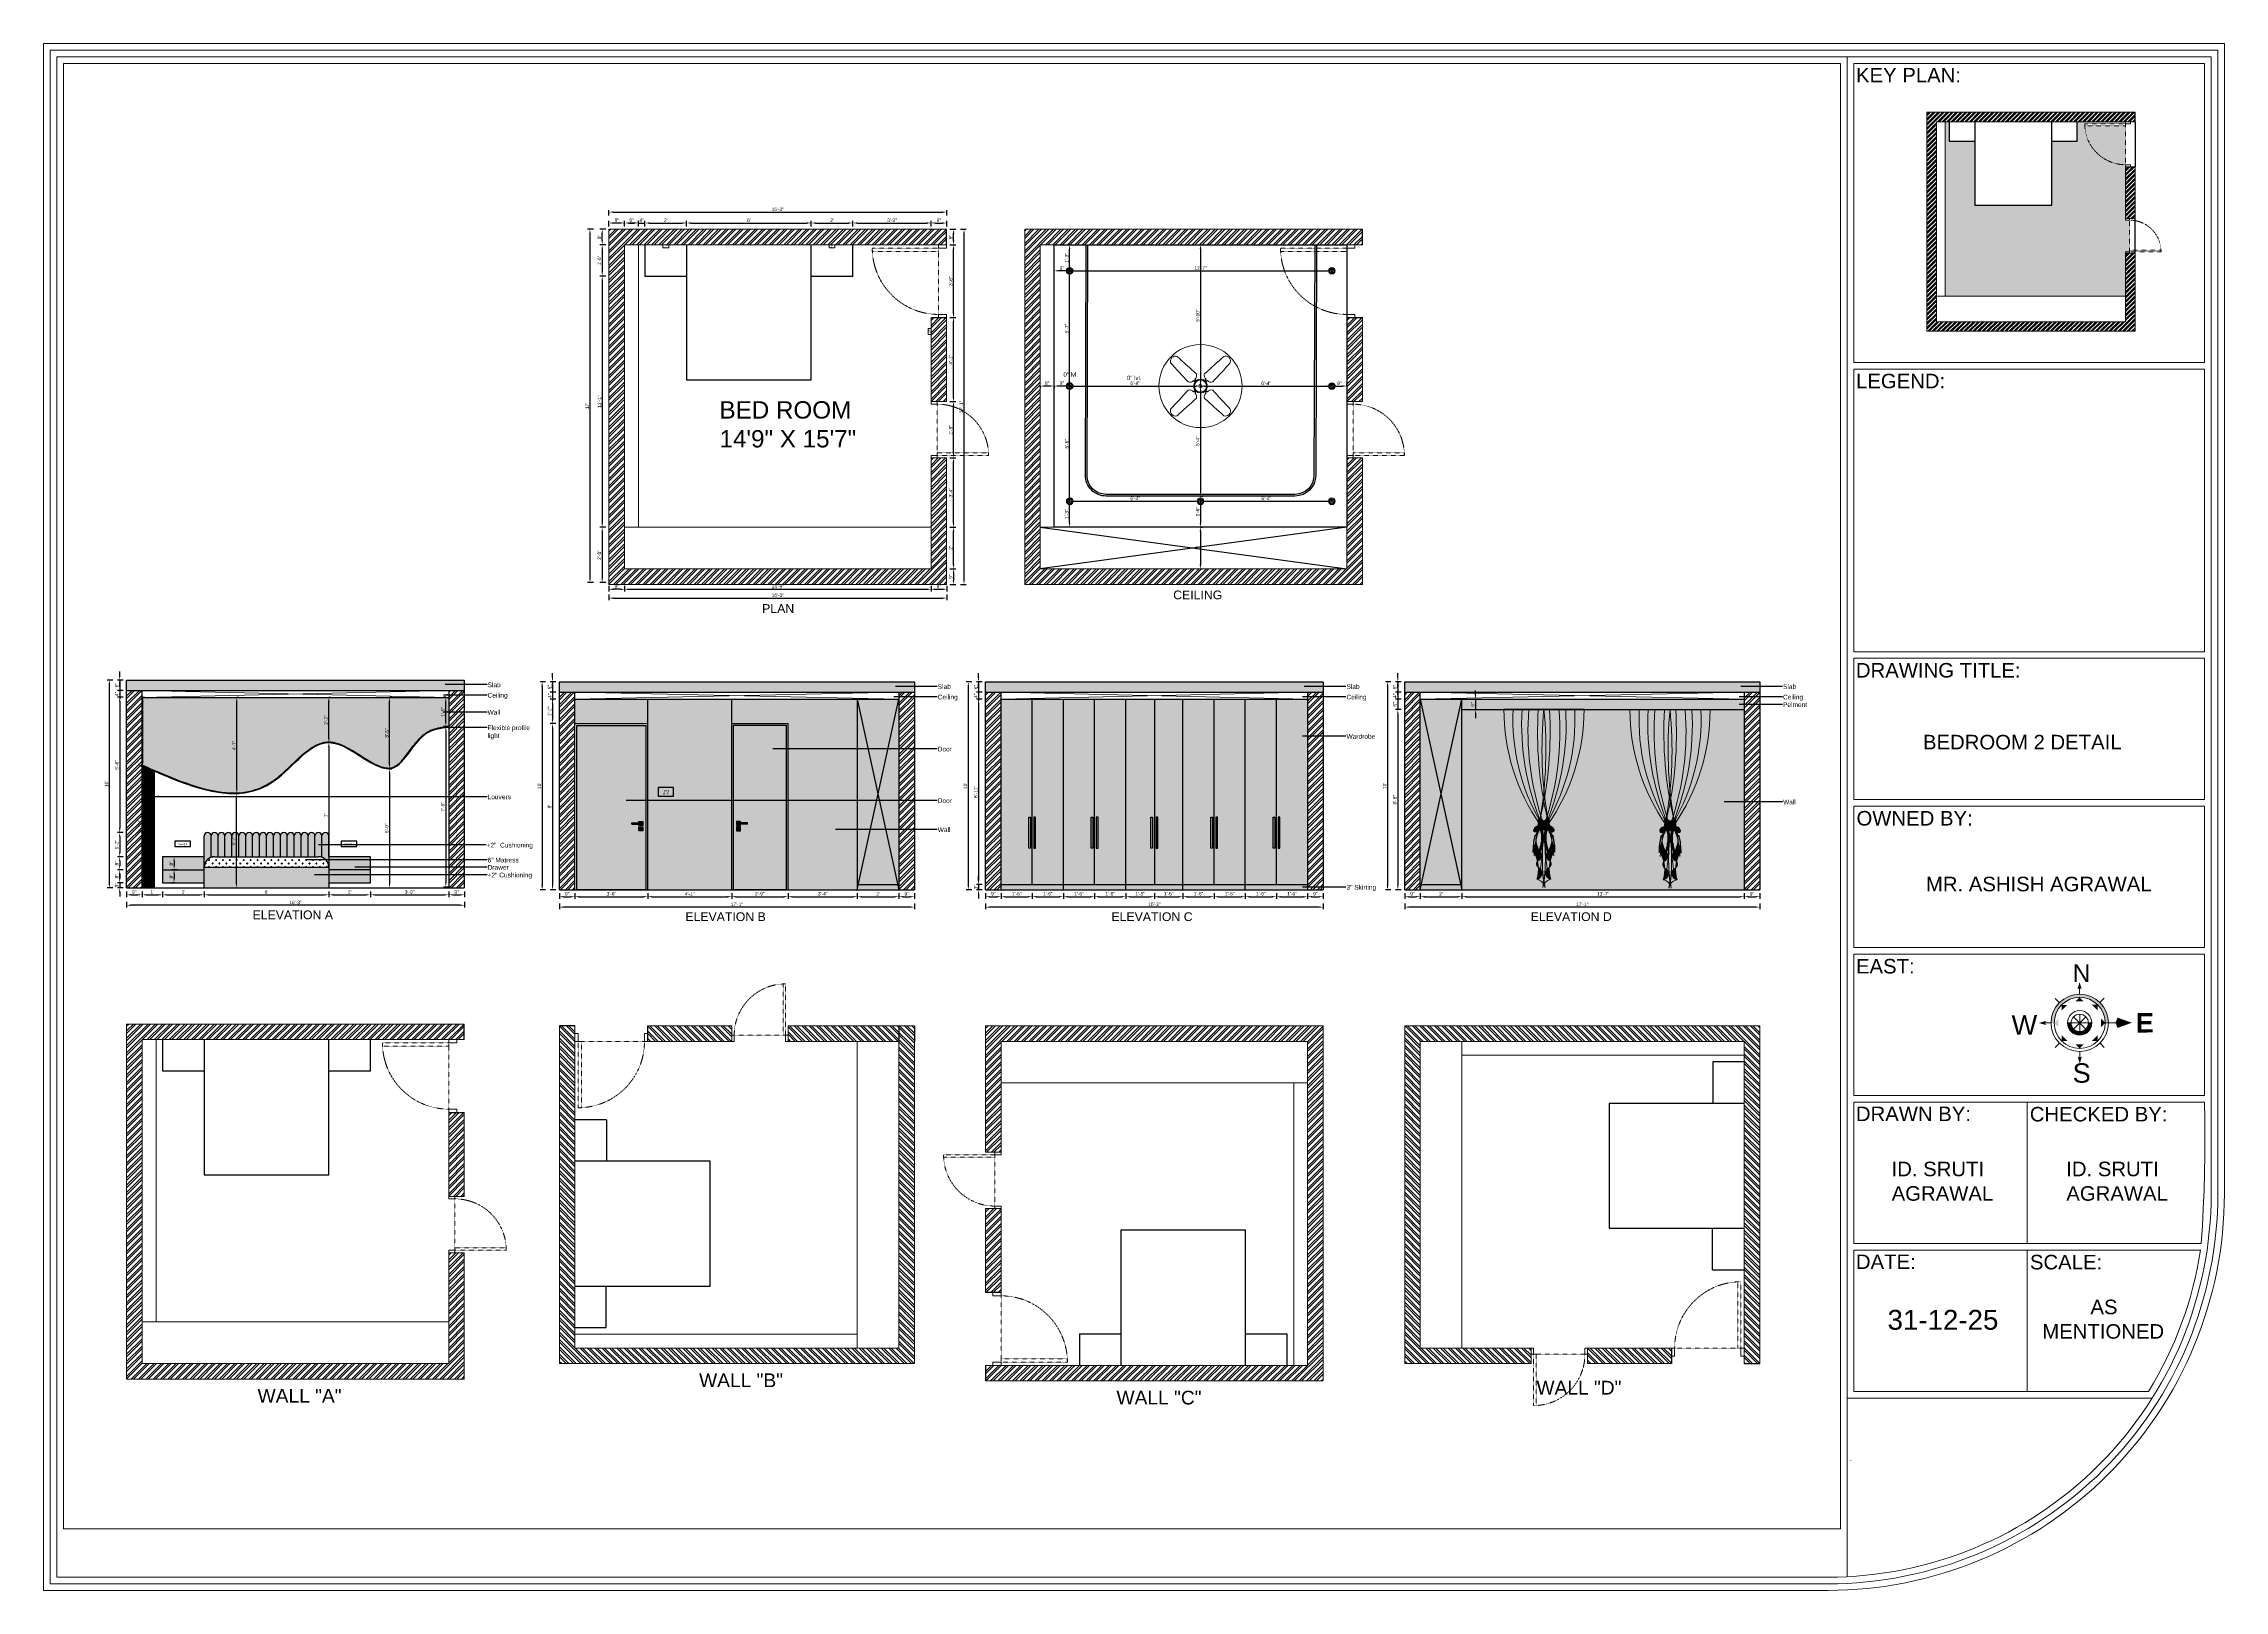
# Model space of a CAD drawing. Header units: inches. Extents: x 213 to 17763, y -4830 to 1802.
# Drawn here: x 6086 to 7345, y 521 to 1414 of the extents above; entities that cross this region are included whole.
import ezdxf

# ---------------------------------------------------------------- set-up
doc = ezdxf.new("R2010")
doc.units = ezdxf.units.IN
doc.header["$MEASUREMENT"] = 0
for name, pattern in [('ACAD_ISO02W100', [15, 12, -3]), ('AUDIT_D_060311083008-3', [0]), ('DASHED2', [0.375, 0.25, -0.125]), ('HIDDEN', [0.375, 0.25, -0.125])]:
    doc.linetypes.add(name, pattern=pattern)
for name, color, linetype in [('.', 30, 'Continuous'), ('6.text', 6, 'Continuous'), ('A-DOOR', 251, 'AUDIT_D_060311083008-3'), ('A-Door-Frame', 1, 'Continuous'), ('A-Door-Swing', 8, 'HIDDEN'), ('Edges', 7, 'Continuous'), ('PDF2_0', 7, 'Continuous'), ('PDF2_MK. FURNITURE', 7, 'Continuous'), ('PDF2_MK. HATCH', 7, 'Continuous'), ('PDF2_Text', 1, 'Continuous'), ('PDF3_Text', 1, 'Continuous')]:
    doc.layers.add(name, color=color, linetype=linetype)
doc.layers.add('PDF2_MK. KITCHEN ESSENTAILS', color=7, linetype='Continuous', true_color=0x767676)
doc.layers.add('PDF3_0', color=7, linetype='Continuous', true_color=0x929498)
doc.layers.add('ROD', color=7, linetype='Continuous', lineweight=9)
doc.styles.add('_mm text style', font='arial.ttf')
doc.styles.add('Arial', font='arial.ttf', dxfattribs={"height": 10})
doc.styles.add('PDF Arial', font='arial.ttf')
doc.styles.get("Standard").update_dxf_attribs({"font": 'arial.ttf'})
doc.dimstyles.new('ISO-25', dxfattribs={"dimtxt": 4.5, "dimasz": 2.5, "dimexe": 1.25, "dimexo": 0.625, "dimtad": 1, "dimdec": 0, "dimlunit": 4, "dimtxsty": 'Standard', "dimcen": 2.5, "dimadec": 0, "dimazin": 0, "dimtfac": 1, "dimtdec": 0, "dimtmove": 0, "dimatfit": 3, "dimfxl": 1, "dimarcsym": 0})
pattern_1 = [(45, (565.57, 15.4305), (-2.1213203, 2.1213203), []), (45, (566.9843, 15.4305), (-2.1213203, 2.1213203), [])]

# ---------------------------------------------------------------- blocks, each defined once
blk = doc.blocks.new('*U34')
at = {"layer": 'A-Door-Frame', "lineweight": 5}
for p, q in [((0, -100), (0, 0)), ((900, -100), (900, 0))]:
    blk.add_line(p, q, dxfattribs=at)
for points in [[(0, -100), (40, -100), (40, 0), (0, 0)], [(900, -100), (860, -100), (860, 0), (900, 0)]]:
    blk.add_lwpolyline(points, dxfattribs=at)
at = {"layer": 'A-Door-Swing', "linetype": 'DASHED2', "lineweight": 5}
blk.add_line((47, 0), (867, 0), dxfattribs=at)
blk.add_lwpolyline([(40, 0), (40, 820), (80, 820), (80, 0)], close=True, dxfattribs=at)
blk.add_arc((40, 0), 820, 360, 90, dxfattribs=at)
blk = doc.blocks.new('*D388')
at = {"color": 0, "linetype": 'ACAD_ISO02W100', "lineweight": -2, "transparency": 16777216}
for p, q in [((6412, 1314.5), (6412, 1317.7)), ((6607, 1314.5), (6607, 1317.7))]:
    blk.add_line(p, q, dxfattribs=at)
at = {"color": 0, "linetype": 'AUDIT_D_060311083008-3', "lineweight": -2, "transparency": 16777216}
blk.add_line((6414.5, 1316.5), (6604.5, 1316.5), dxfattribs=at)
at = {"color": 0, "transparency": 16777216}
for points in [[(6414.5, 1316.9), (6414.5, 1316.1), (6412, 1316.5)], [(6604.5, 1316.9), (6604.5, 1316.1), (6607, 1316.5)]]:
    blk.add_solid(points, dxfattribs=at)
at = {"layer": 'Defpoints', "color": 0, "transparency": 16777216}
for p in [(6607, 1316.5), (6412, 1297.6), (6607, 1297.6)]:
    blk.add_point(p, dxfattribs=at)
at = {"color": 0, "lineweight": 5, "transparency": 16777216, "insert": (6509.5, 1318.1), "char_height": 2, "attachment_point": 5}
blk.add_mtext('16\'-3"', dxfattribs=at)
blk = doc.blocks.new('*D389')
at = {"color": 0, "linetype": 'ACAD_ISO02W100', "lineweight": -2, "transparency": 16777216}
for p, q in [((6403, 1306.6), (6399.7, 1306.6)), ((6403, 1102.6), (6399.7, 1102.6))]:
    blk.add_line(p, q, dxfattribs=at)
at = {"color": 0, "linetype": 'AUDIT_D_060311083008-3', "lineweight": -2, "transparency": 16777216}
blk.add_line((6401, 1304.1), (6401, 1105.1), dxfattribs=at)
at = {"color": 0, "transparency": 16777216}
for points in [[(6400.6, 1304.1), (6401.4, 1304.1), (6401, 1306.6)], [(6400.6, 1105.1), (6401.4, 1105.1), (6401, 1102.6)]]:
    blk.add_solid(points, dxfattribs=at)
at = {"layer": 'Defpoints', "color": 0, "transparency": 16777216}
for p in [(6412, 1306.6), (6401, 1102.6), (6412, 1102.6)]:
    blk.add_point(p, dxfattribs=at)
at = {"color": 0, "lineweight": 5, "transparency": 16777216, "insert": (6399.4, 1204.6), "char_height": 2, "attachment_point": 5, "rotation": 90}
blk.add_mtext("17'", dxfattribs=at)
blk = doc.blocks.new('*D390')
at = {"color": 0, "linetype": 'ACAD_ISO02W100', "lineweight": -2, "transparency": 16777216}
for p, q in [((6410.1, 1306.6), (6406.8, 1306.6)), ((6410.1, 1297.6), (6406.8, 1297.6))]:
    blk.add_line(p, q, dxfattribs=at)
at = {"color": 0, "linetype": 'AUDIT_D_060311083008-3', "lineweight": -2, "transparency": 16777216}
blk.add_line((6408.1, 1300.1), (6408.1, 1304.1), dxfattribs=at)
at = {"color": 0, "transparency": 16777216}
for points in [[(6407.7, 1304.1), (6408.5, 1304.1), (6408.1, 1306.6)], [(6407.7, 1300.1), (6408.5, 1300.1), (6408.1, 1297.6)]]:
    blk.add_solid(points, dxfattribs=at)
at = {"layer": 'Defpoints', "color": 0, "transparency": 16777216}
for p in [(6408.1, 1306.6), (6412, 1306.6), (6412, 1297.6)]:
    blk.add_point(p, dxfattribs=at)
at = {"color": 0, "lineweight": 5, "transparency": 16777216, "insert": (6406.4, 1302.1), "char_height": 2, "attachment_point": 5, "rotation": 90}
blk.add_mtext('9"', dxfattribs=at)
blk = doc.blocks.new('*D391')
at = {"color": 0, "linetype": 'ACAD_ISO02W100', "lineweight": -2, "transparency": 16777216}
for p, q in [((6412, 1308.2), (6412, 1311.4)), ((6421, 1308.2), (6421, 1311.4))]:
    blk.add_line(p, q, dxfattribs=at)
at = {"color": 0, "linetype": 'AUDIT_D_060311083008-3', "lineweight": -2, "transparency": 16777216}
blk.add_line((6418.5, 1310.2), (6414.5, 1310.2), dxfattribs=at)
at = {"color": 0, "transparency": 16777216}
for points in [[(6414.5, 1310.6), (6414.5, 1309.8), (6412, 1310.2)], [(6418.5, 1310.6), (6418.5, 1309.8), (6421, 1310.2)]]:
    blk.add_solid(points, dxfattribs=at)
at = {"layer": 'Defpoints', "color": 0, "transparency": 16777216}
for p in [(6412, 1310.2), (6412, 1306.6), (6421, 1301.6)]:
    blk.add_point(p, dxfattribs=at)
at = {"color": 0, "lineweight": 5, "transparency": 16777216, "insert": (6416.5, 1311.8), "char_height": 2, "attachment_point": 5}
blk.add_mtext('9"', dxfattribs=at)
blk = doc.blocks.new('*D392')
at = {"color": 0, "linetype": 'ACAD_ISO02W100', "lineweight": -2, "transparency": 16777216}
for p, q in [((6412, 1095.7), (6412, 1092.4)), ((6607, 1095.7), (6607, 1092.4))]:
    blk.add_line(p, q, dxfattribs=at)
at = {"color": 0, "linetype": 'AUDIT_D_060311083008-3', "lineweight": -2, "transparency": 16777216}
blk.add_line((6414.5, 1093.7), (6604.5, 1093.7), dxfattribs=at)
at = {"color": 0, "transparency": 16777216}
for points in [[(6414.5, 1094.1), (6414.5, 1093.3), (6412, 1093.7)], [(6604.5, 1094.1), (6604.5, 1093.3), (6607, 1093.7)]]:
    blk.add_solid(points, dxfattribs=at)
at = {"layer": 'Defpoints', "color": 0, "transparency": 16777216}
for p in [(6412, 1102.6), (6607, 1101.6), (6607, 1093.7)]:
    blk.add_point(p, dxfattribs=at)
at = {"color": 0, "lineweight": 5, "transparency": 16777216, "insert": (6509.5, 1095.3), "char_height": 2, "attachment_point": 5}
blk.add_mtext('16\'-3"', dxfattribs=at)
blk = doc.blocks.new('*D393')
at = {"color": 0, "linetype": 'ACAD_ISO02W100', "lineweight": -2, "transparency": 16777216}
for p, q in [((6412, 1100.8), (6412, 1097.5)), ((6421, 1100.8), (6421, 1097.5))]:
    blk.add_line(p, q, dxfattribs=at)
at = {"color": 0, "linetype": 'AUDIT_D_060311083008-3', "lineweight": -2, "transparency": 16777216}
blk.add_line((6418.5, 1098.8), (6414.5, 1098.8), dxfattribs=at)
at = {"color": 0, "transparency": 16777216}
for points in [[(6414.5, 1099.2), (6414.5, 1098.3), (6412, 1098.8)], [(6418.5, 1099.2), (6418.5, 1098.3), (6421, 1098.8)]]:
    blk.add_solid(points, dxfattribs=at)
at = {"layer": 'Defpoints', "color": 0, "transparency": 16777216}
for p in [(6421, 1110.6), (6412, 1102.6), (6412, 1098.8)]:
    blk.add_point(p, dxfattribs=at)
at = {"color": 0, "lineweight": 5, "transparency": 16777216, "insert": (6416.5, 1100.4), "char_height": 2, "attachment_point": 5}
blk.add_mtext('9"', dxfattribs=at)
blk = doc.blocks.new('*D394')
at = {"color": 0, "linetype": 'ACAD_ISO02W100', "lineweight": -2, "transparency": 16777216}
for p, q in [((6608.9, 1110.6), (6612.2, 1110.6)), ((6608.9, 1101.6), (6612.2, 1101.6))]:
    blk.add_line(p, q, dxfattribs=at)
at = {"color": 0, "linetype": 'AUDIT_D_060311083008-3', "lineweight": -2, "transparency": 16777216}
blk.add_line((6610.9, 1108.1), (6610.9, 1104.1), dxfattribs=at)
at = {"color": 0, "transparency": 16777216}
for points in [[(6610.5, 1108.1), (6611.4, 1108.1), (6610.9, 1110.6)], [(6610.5, 1104.1), (6611.4, 1104.1), (6610.9, 1101.6)]]:
    blk.add_solid(points, dxfattribs=at)
at = {"layer": 'Defpoints', "color": 0, "transparency": 16777216}
for p in [(6598, 1110.6), (6607, 1101.6), (6610.9, 1101.6)]:
    blk.add_point(p, dxfattribs=at)
at = {"color": 0, "lineweight": 5, "transparency": 16777216, "insert": (6609.3, 1106.1), "char_height": 2, "attachment_point": 5, "rotation": 90}
blk.add_mtext('9"', dxfattribs=at)
blk = doc.blocks.new('*D395')
at = {"color": 0, "linetype": 'ACAD_ISO02W100', "lineweight": -2, "transparency": 16777216}
for p, q in [((6615, 1306.6), (6618.2, 1306.6)), ((6615, 1101.6), (6618.2, 1101.6))]:
    blk.add_line(p, q, dxfattribs=at)
at = {"color": 0, "linetype": 'AUDIT_D_060311083008-3', "lineweight": -2, "transparency": 16777216}
blk.add_line((6617, 1104.1), (6617, 1304.1), dxfattribs=at)
at = {"color": 0, "transparency": 16777216}
for points in [[(6616.6, 1304.1), (6617.4, 1304.1), (6617, 1306.6)], [(6616.6, 1104.1), (6617.4, 1104.1), (6617, 1101.6)]]:
    blk.add_solid(points, dxfattribs=at)
at = {"layer": 'Defpoints', "color": 0, "transparency": 16777216}
for p in [(6607, 1306.6), (6617, 1306.6), (6607, 1101.6)]:
    blk.add_point(p, dxfattribs=at)
at = {"color": 0, "lineweight": 5, "transparency": 16777216, "insert": (6615.4, 1204.1), "char_height": 2, "attachment_point": 5, "rotation": 90}
blk.add_mtext('17\'-1"', dxfattribs=at)
blk = doc.blocks.new('*D396')
at = {"color": 0, "linetype": 'ACAD_ISO02W100', "lineweight": -2, "transparency": 16777216}
for p, q in [((6410.1, 1297.6), (6406.8, 1297.6)), ((6410.1, 1279.6), (6406.8, 1279.6))]:
    blk.add_line(p, q, dxfattribs=at)
at = {"color": 0, "linetype": 'AUDIT_D_060311083008-3', "lineweight": -2, "transparency": 16777216}
blk.add_line((6408.1, 1295.1), (6408.1, 1282.1), dxfattribs=at)
at = {"color": 0, "transparency": 16777216}
for points in [[(6407.7, 1295.1), (6408.5, 1295.1), (6408.1, 1297.6)], [(6407.7, 1282.1), (6408.5, 1282.1), (6408.1, 1279.6)]]:
    blk.add_solid(points, dxfattribs=at)
at = {"layer": 'Defpoints', "color": 0, "transparency": 16777216}
for p in [(6412, 1297.6), (6408.1, 1279.6), (6432.8, 1279.6)]:
    blk.add_point(p, dxfattribs=at)
at = {"color": 0, "transparency": 16777216, "insert": (6406.4, 1288.6), "char_height": 2, "attachment_point": 5, "rotation": 90}
blk.add_mtext('1\'-6"', dxfattribs=at)
blk = doc.blocks.new('*D397')
at = {"color": 0, "linetype": 'ACAD_ISO02W100', "lineweight": -2, "transparency": 16777216}
for p, q in [((6410.1, 1279.6), (6406.8, 1279.6)), ((6410.1, 1134.6), (6406.8, 1134.6))]:
    blk.add_line(p, q, dxfattribs=at)
at = {"color": 0, "linetype": 'AUDIT_D_060311083008-3', "lineweight": -2, "transparency": 16777216}
blk.add_line((6408.1, 1277.1), (6408.1, 1137.1), dxfattribs=at)
at = {"color": 0, "transparency": 16777216}
for points in [[(6407.7, 1277.1), (6408.5, 1277.1), (6408.1, 1279.6)], [(6407.7, 1137.1), (6408.5, 1137.1), (6408.1, 1134.6)]]:
    blk.add_solid(points, dxfattribs=at)
at = {"layer": 'Defpoints', "color": 0, "transparency": 16777216}
for p in [(6432.8, 1279.6), (6408.1, 1134.6), (6421, 1134.6)]:
    blk.add_point(p, dxfattribs=at)
at = {"color": 0, "transparency": 16777216, "insert": (6406.5, 1207.1), "char_height": 2, "attachment_point": 5, "rotation": 90}
blk.add_mtext('12\'-1"', dxfattribs=at)
blk = doc.blocks.new('*D398')
at = {"color": 0, "linetype": 'ACAD_ISO02W100', "lineweight": -2, "transparency": 16777216}
for p, q in [((6410.1, 1134.6), (6406.8, 1134.6)), ((6410.1, 1102.6), (6406.8, 1102.6))]:
    blk.add_line(p, q, dxfattribs=at)
at = {"color": 0, "linetype": 'AUDIT_D_060311083008-3', "lineweight": -2, "transparency": 16777216}
blk.add_line((6408.1, 1132.1), (6408.1, 1105.1), dxfattribs=at)
at = {"color": 0, "transparency": 16777216}
for points in [[(6407.7, 1132.1), (6408.5, 1132.1), (6408.1, 1134.6)], [(6407.7, 1105.1), (6408.5, 1105.1), (6408.1, 1102.6)]]:
    blk.add_solid(points, dxfattribs=at)
at = {"layer": 'Defpoints', "color": 0, "transparency": 16777216}
for p in [(6421, 1134.6), (6408.1, 1102.6), (6412, 1102.6)]:
    blk.add_point(p, dxfattribs=at)
at = {"color": 0, "transparency": 16777216, "insert": (6406.4, 1118.6), "char_height": 2, "attachment_point": 5, "rotation": 90}
blk.add_mtext('2\'-8"', dxfattribs=at)
blk = doc.blocks.new('*D399')
at = {"color": 0, "linetype": 'ACAD_ISO02W100', "lineweight": -2, "transparency": 16777216}
for p, q in [((6421, 1308.2), (6421, 1311.4)), ((6429, 1308.2), (6429, 1311.4))]:
    blk.add_line(p, q, dxfattribs=at)
at = {"color": 0, "linetype": 'AUDIT_D_060311083008-3', "lineweight": -2, "transparency": 16777216}
blk.add_line((6423.5, 1310.2), (6426.5, 1310.2), dxfattribs=at)
at = {"color": 0, "transparency": 16777216}
for points in [[(6423.5, 1310.6), (6423.5, 1309.8), (6421, 1310.2)], [(6426.5, 1310.6), (6426.5, 1309.8), (6429, 1310.2)]]:
    blk.add_solid(points, dxfattribs=at)
at = {"layer": 'Defpoints', "color": 0, "transparency": 16777216}
for p in [(6429, 1310.2), (6421, 1301.6), (6429, 1297.6)]:
    blk.add_point(p, dxfattribs=at)
at = {"color": 0, "transparency": 16777216, "insert": (6425, 1311.8), "char_height": 2, "attachment_point": 5}
blk.add_mtext('8"', dxfattribs=at)
blk = doc.blocks.new('*D400')
at = {"color": 0, "linetype": 'AUDIT_D_060311083008-3', "lineweight": -2, "transparency": 16777216}
for p, q in [((6426.5, 1310.2), (6424, 1310.2)), ((6429, 1310.2), (6432.8, 1310.2)), ((6435.3, 1310.2), (6437.8, 1310.2))]:
    blk.add_line(p, q, dxfattribs=at)
at = {"color": 0, "linetype": 'ACAD_ISO02W100', "lineweight": -2, "transparency": 16777216}
for p, q in [((6429, 1308.2), (6429, 1311.4)), ((6432.8, 1308.2), (6432.8, 1311.4))]:
    blk.add_line(p, q, dxfattribs=at)
at = {"color": 0, "transparency": 16777216}
for points in [[(6426.5, 1310.6), (6426.5, 1309.8), (6429, 1310.2)], [(6435.3, 1310.6), (6435.3, 1309.8), (6432.8, 1310.2)]]:
    blk.add_solid(points, dxfattribs=at)
at = {"layer": 'Defpoints', "color": 0, "transparency": 16777216}
for p in [(6432.8, 1310.2), (6429, 1297.6), (6432.8, 1297.6)]:
    blk.add_point(p, dxfattribs=at)
at = {"color": 0, "transparency": 16777216, "insert": (6430.9, 1311.8), "char_height": 2, "attachment_point": 5}
blk.add_mtext('4"', dxfattribs=at)
blk = doc.blocks.new('*D401')
at = {"color": 0, "linetype": 'ACAD_ISO02W100', "lineweight": -2, "transparency": 16777216}
for p, q in [((6432.8, 1308.2), (6432.8, 1311.4)), ((6456.8, 1308.2), (6456.8, 1311.4))]:
    blk.add_line(p, q, dxfattribs=at)
at = {"color": 0, "linetype": 'AUDIT_D_060311083008-3', "lineweight": -2, "transparency": 16777216}
blk.add_line((6435.3, 1310.2), (6454.3, 1310.2), dxfattribs=at)
at = {"color": 0, "transparency": 16777216}
for points in [[(6435.3, 1310.6), (6435.3, 1309.8), (6432.8, 1310.2)], [(6454.3, 1310.6), (6454.3, 1309.8), (6456.8, 1310.2)]]:
    blk.add_solid(points, dxfattribs=at)
at = {"layer": 'Defpoints', "color": 0, "transparency": 16777216}
for p in [(6456.8, 1310.2), (6432.8, 1297.6), (6456.8, 1297.6)]:
    blk.add_point(p, dxfattribs=at)
at = {"color": 0, "transparency": 16777216, "insert": (6444.8, 1311.8), "char_height": 2, "attachment_point": 5}
blk.add_mtext("2'", dxfattribs=at)
blk = doc.blocks.new('*D402')
at = {"color": 0, "linetype": 'ACAD_ISO02W100', "lineweight": -2, "transparency": 16777216}
for p, q in [((6456.8, 1308.2), (6456.8, 1311.4)), ((6528.8, 1308.2), (6528.8, 1311.4))]:
    blk.add_line(p, q, dxfattribs=at)
at = {"color": 0, "linetype": 'AUDIT_D_060311083008-3', "lineweight": -2, "transparency": 16777216}
blk.add_line((6459.3, 1310.2), (6526.3, 1310.2), dxfattribs=at)
at = {"color": 0, "transparency": 16777216}
for points in [[(6459.3, 1310.6), (6459.3, 1309.8), (6456.8, 1310.2)], [(6526.3, 1310.6), (6526.3, 1309.8), (6528.8, 1310.2)]]:
    blk.add_solid(points, dxfattribs=at)
at = {"layer": 'Defpoints', "color": 0, "transparency": 16777216}
for p in [(6528.8, 1310.2), (6456.8, 1297.6), (6528.8, 1297.6)]:
    blk.add_point(p, dxfattribs=at)
at = {"color": 0, "transparency": 16777216, "insert": (6492.8, 1311.8), "char_height": 2, "attachment_point": 5}
blk.add_mtext("6'", dxfattribs=at)
blk = doc.blocks.new('*D403')
at = {"color": 0, "linetype": 'ACAD_ISO02W100', "lineweight": -2, "transparency": 16777216}
for p, q in [((6528.8, 1308.2), (6528.8, 1311.4)), ((6552.8, 1308.2), (6552.8, 1311.4))]:
    blk.add_line(p, q, dxfattribs=at)
at = {"color": 0, "linetype": 'AUDIT_D_060311083008-3', "lineweight": -2, "transparency": 16777216}
blk.add_line((6531.3, 1310.2), (6550.3, 1310.2), dxfattribs=at)
at = {"color": 0, "transparency": 16777216}
for points in [[(6531.3, 1310.6), (6531.3, 1309.8), (6528.8, 1310.2)], [(6550.3, 1310.6), (6550.3, 1309.8), (6552.8, 1310.2)]]:
    blk.add_solid(points, dxfattribs=at)
at = {"layer": 'Defpoints', "color": 0, "transparency": 16777216}
for p in [(6552.8, 1310.2), (6528.8, 1297.6), (6552.8, 1297.6)]:
    blk.add_point(p, dxfattribs=at)
at = {"color": 0, "transparency": 16777216, "insert": (6540.8, 1311.8), "char_height": 2, "attachment_point": 5}
blk.add_mtext("2'", dxfattribs=at)
blk = doc.blocks.new('*D404')
at = {"color": 0, "linetype": 'ACAD_ISO02W100', "lineweight": -2, "transparency": 16777216}
for p, q in [((6552.8, 1308.2), (6552.8, 1311.4)), ((6598, 1308.2), (6598, 1311.4))]:
    blk.add_line(p, q, dxfattribs=at)
at = {"color": 0, "linetype": 'AUDIT_D_060311083008-3', "lineweight": -2, "transparency": 16777216}
blk.add_line((6555.3, 1310.2), (6595.5, 1310.2), dxfattribs=at)
at = {"color": 0, "transparency": 16777216}
for points in [[(6555.3, 1310.6), (6555.3, 1309.8), (6552.8, 1310.2)], [(6595.5, 1310.6), (6595.5, 1309.8), (6598, 1310.2)]]:
    blk.add_solid(points, dxfattribs=at)
at = {"layer": 'Defpoints', "color": 0, "transparency": 16777216}
for p in [(6598, 1310.2), (6552.8, 1297.6), (6598, 1255.6)]:
    blk.add_point(p, dxfattribs=at)
at = {"color": 0, "transparency": 16777216, "insert": (6575.4, 1311.8), "char_height": 2, "attachment_point": 5}
blk.add_mtext('3\'-9"', dxfattribs=at)
blk = doc.blocks.new('*D405')
at = {"color": 0, "linetype": 'ACAD_ISO02W100', "lineweight": -2, "transparency": 16777216}
for p, q in [((6598, 1308.2), (6598, 1311.4)), ((6607, 1308.2), (6607, 1311.4))]:
    blk.add_line(p, q, dxfattribs=at)
at = {"color": 0, "linetype": 'AUDIT_D_060311083008-3', "lineweight": -2, "transparency": 16777216}
blk.add_line((6600.5, 1310.2), (6604.5, 1310.2), dxfattribs=at)
at = {"color": 0, "transparency": 16777216}
for points in [[(6600.5, 1310.6), (6600.5, 1309.8), (6598, 1310.2)], [(6604.5, 1310.6), (6604.5, 1309.8), (6607, 1310.2)]]:
    blk.add_solid(points, dxfattribs=at)
at = {"layer": 'Defpoints', "color": 0, "transparency": 16777216}
for p in [(6607, 1310.2), (6598, 1255.6), (6607, 1255.6)]:
    blk.add_point(p, dxfattribs=at)
at = {"color": 0, "transparency": 16777216, "insert": (6602.5, 1311.8), "char_height": 2, "attachment_point": 5}
blk.add_mtext('9"', dxfattribs=at)
blk = doc.blocks.new('*D406')
at = {"color": 0, "linetype": 'ACAD_ISO02W100', "lineweight": -2, "transparency": 16777216}
for p, q in [((6608.9, 1134.6), (6612.2, 1134.6)), ((6608.9, 1110.6), (6612.2, 1110.6))]:
    blk.add_line(p, q, dxfattribs=at)
at = {"color": 0, "linetype": 'AUDIT_D_060311083008-3', "lineweight": -2, "transparency": 16777216}
blk.add_line((6610.9, 1113.1), (6610.9, 1132.1), dxfattribs=at)
at = {"color": 0, "transparency": 16777216}
for points in [[(6610.5, 1132.1), (6611.4, 1132.1), (6610.9, 1134.6)], [(6610.5, 1113.1), (6611.4, 1113.1), (6610.9, 1110.6)]]:
    blk.add_solid(points, dxfattribs=at)
at = {"layer": 'Defpoints', "color": 0, "transparency": 16777216}
for p in [(6598, 1134.6), (6610.9, 1134.6), (6598, 1110.6)]:
    blk.add_point(p, dxfattribs=at)
at = {"color": 0, "transparency": 16777216, "insert": (6609.3, 1122.6), "char_height": 2, "attachment_point": 5, "rotation": 90}
blk.add_mtext("2'", dxfattribs=at)
blk = doc.blocks.new('*D407')
at = {"color": 0, "linetype": 'ACAD_ISO02W100', "lineweight": -2, "transparency": 16777216}
for p, q in [((6608.9, 1174.6), (6612.2, 1174.6)), ((6608.9, 1134.6), (6612.2, 1134.6))]:
    blk.add_line(p, q, dxfattribs=at)
at = {"color": 0, "linetype": 'AUDIT_D_060311083008-3', "lineweight": -2, "transparency": 16777216}
blk.add_line((6610.9, 1137.1), (6610.9, 1172.1), dxfattribs=at)
at = {"color": 0, "transparency": 16777216}
for points in [[(6610.5, 1172.1), (6611.4, 1172.1), (6610.9, 1174.6)], [(6610.5, 1137.1), (6611.4, 1137.1), (6610.9, 1134.6)]]:
    blk.add_solid(points, dxfattribs=at)
at = {"layer": 'Defpoints', "color": 0, "transparency": 16777216}
for p in [(6607, 1174.6), (6610.9, 1174.6), (6598, 1134.6)]:
    blk.add_point(p, dxfattribs=at)
at = {"color": 0, "transparency": 16777216, "insert": (6609.3, 1154.6), "char_height": 2, "attachment_point": 5, "rotation": 90}
blk.add_mtext('3\'-4"', dxfattribs=at)
blk = doc.blocks.new('*D408')
at = {"color": 0, "linetype": 'ACAD_ISO02W100', "lineweight": -2, "transparency": 16777216}
for p, q in [((6608.9, 1207.1), (6612.2, 1207.1)), ((6608.9, 1174.6), (6612.2, 1174.6))]:
    blk.add_line(p, q, dxfattribs=at)
at = {"color": 0, "linetype": 'AUDIT_D_060311083008-3', "lineweight": -2, "transparency": 16777216}
blk.add_line((6610.9, 1177.1), (6610.9, 1204.6), dxfattribs=at)
at = {"color": 0, "transparency": 16777216}
for points in [[(6610.5, 1204.6), (6611.4, 1204.6), (6610.9, 1207.1)], [(6610.5, 1177.1), (6611.4, 1177.1), (6610.9, 1174.6)]]:
    blk.add_solid(points, dxfattribs=at)
at = {"layer": 'Defpoints', "color": 0, "transparency": 16777216}
for p in [(6607, 1207.1), (6610.9, 1207.1), (6607, 1174.6)]:
    blk.add_point(p, dxfattribs=at)
at = {"color": 0, "transparency": 16777216, "insert": (6609.3, 1190.8), "char_height": 2, "attachment_point": 5, "rotation": 90}
blk.add_mtext('2\'-9"', dxfattribs=at)
blk = doc.blocks.new('*D409')
at = {"color": 0, "linetype": 'ACAD_ISO02W100', "lineweight": -2, "transparency": 16777216}
for p, q in [((6608.9, 1255.6), (6612.2, 1255.6)), ((6608.9, 1207.1), (6612.2, 1207.1))]:
    blk.add_line(p, q, dxfattribs=at)
at = {"color": 0, "linetype": 'AUDIT_D_060311083008-3', "lineweight": -2, "transparency": 16777216}
blk.add_line((6610.9, 1209.6), (6610.9, 1253.1), dxfattribs=at)
at = {"color": 0, "transparency": 16777216}
for points in [[(6610.5, 1253.1), (6611.4, 1253.1), (6610.9, 1255.6)], [(6610.5, 1209.6), (6611.4, 1209.6), (6610.9, 1207.1)]]:
    blk.add_solid(points, dxfattribs=at)
at = {"layer": 'Defpoints', "color": 0, "transparency": 16777216}
for p in [(6607, 1255.6), (6610.9, 1255.6), (6607, 1207.1)]:
    blk.add_point(p, dxfattribs=at)
at = {"color": 0, "transparency": 16777216, "insert": (6609.3, 1231.3), "char_height": 2, "attachment_point": 5, "rotation": 90}
blk.add_mtext('4\'-1"', dxfattribs=at)
blk = doc.blocks.new('*D410')
at = {"color": 0, "linetype": 'ACAD_ISO02W100', "lineweight": -2, "transparency": 16777216}
for p, q in [((6608.9, 1297.6), (6612.2, 1297.6)), ((6608.9, 1255.6), (6612.2, 1255.6))]:
    blk.add_line(p, q, dxfattribs=at)
at = {"color": 0, "linetype": 'AUDIT_D_060311083008-3', "lineweight": -2, "transparency": 16777216}
blk.add_line((6610.9, 1258.1), (6610.9, 1295.1), dxfattribs=at)
at = {"color": 0, "transparency": 16777216}
for points in [[(6610.5, 1295.1), (6611.4, 1295.1), (6610.9, 1297.6)], [(6610.5, 1258.1), (6611.4, 1258.1), (6610.9, 1255.6)]]:
    blk.add_solid(points, dxfattribs=at)
at = {"layer": 'Defpoints', "color": 0, "transparency": 16777216}
for p in [(6607, 1297.6), (6610.9, 1297.6), (6607, 1255.6)]:
    blk.add_point(p, dxfattribs=at)
at = {"color": 0, "transparency": 16777216, "insert": (6609.3, 1276.6), "char_height": 2, "attachment_point": 5, "rotation": 90}
blk.add_mtext('3\'-6"', dxfattribs=at)
blk = doc.blocks.new('*D411')
at = {"color": 0, "linetype": 'ACAD_ISO02W100', "lineweight": -2, "transparency": 16777216}
for p, q in [((6608.9, 1306.6), (6612.2, 1306.6)), ((6608.9, 1297.6), (6612.2, 1297.6))]:
    blk.add_line(p, q, dxfattribs=at)
at = {"color": 0, "linetype": 'AUDIT_D_060311083008-3', "lineweight": -2, "transparency": 16777216}
blk.add_line((6610.9, 1300.1), (6610.9, 1304.1), dxfattribs=at)
at = {"color": 0, "transparency": 16777216}
for points in [[(6610.5, 1304.1), (6611.4, 1304.1), (6610.9, 1306.6)], [(6610.5, 1300.1), (6611.4, 1300.1), (6610.9, 1297.6)]]:
    blk.add_solid(points, dxfattribs=at)
at = {"layer": 'Defpoints', "color": 0, "transparency": 16777216}
for p in [(6607, 1306.6), (6607, 1297.6), (6610.9, 1306.6)]:
    blk.add_point(p, dxfattribs=at)
at = {"color": 0, "transparency": 16777216, "insert": (6609.3, 1302.1), "char_height": 2, "attachment_point": 5, "rotation": 90}
blk.add_mtext('9"', dxfattribs=at)
blk = doc.blocks.new('*D412')
at = {"color": 0, "linetype": 'ACAD_ISO02W100', "lineweight": -2, "transparency": 16777216}
for p, q in [((6131.5, 1046.4), (6128.2, 1046.4)), ((6131.5, 1040.4), (6128.2, 1040.4))]:
    blk.add_line(p, q, dxfattribs=at)
at = {"color": 0, "linetype": 'AUDIT_D_060311083008-3', "lineweight": -2, "transparency": 16777216}
for p, q in [((6129.5, 1048.9), (6129.5, 1051.4)), ((6129.5, 1046.4), (6129.5, 1040.4)), ((6129.5, 1037.9), (6129.5, 1035.4))]:
    blk.add_line(p, q, dxfattribs=at)
at = {"color": 0, "transparency": 16777216}
for points in [[(6129.1, 1048.9), (6129.9, 1048.9), (6129.5, 1046.4)], [(6129.1, 1037.9), (6129.9, 1037.9), (6129.5, 1040.4)]]:
    blk.add_solid(points, dxfattribs=at)
at = {"layer": 'Defpoints', "color": 0, "transparency": 16777216}
for p in [(6133.5, 1046.4), (6129.5, 1040.4), (6133.5, 1040.4)]:
    blk.add_point(p, dxfattribs=at)
at = {"color": 0, "lineweight": 5, "transparency": 16777216, "insert": (6127.8, 1043.4), "char_height": 2, "attachment_point": 5, "rotation": 90}
blk.add_mtext('6"', dxfattribs=at)
blk = doc.blocks.new('*D413')
at = {"color": 0, "linetype": 'AUDIT_D_060311083008-3', "lineweight": -2, "transparency": 16777216}
for p, q in [((6129.5, 1042.9), (6129.5, 1045.4)), ((6129.5, 1040.4), (6129.5, 1036.4)), ((6129.5, 1033.9), (6129.5, 1031.4))]:
    blk.add_line(p, q, dxfattribs=at)
at = {"color": 0, "linetype": 'ACAD_ISO02W100', "lineweight": -2, "transparency": 16777216}
for p, q in [((6131.5, 1040.4), (6128.2, 1040.4)), ((6131.5, 1036.4), (6128.2, 1036.4))]:
    blk.add_line(p, q, dxfattribs=at)
at = {"color": 0, "transparency": 16777216}
for points in [[(6129.1, 1042.9), (6129.9, 1042.9), (6129.5, 1040.4)], [(6129.1, 1033.9), (6129.9, 1033.9), (6129.5, 1036.4)]]:
    blk.add_solid(points, dxfattribs=at)
at = {"layer": 'Defpoints', "color": 0, "transparency": 16777216}
for p in [(6129.5, 1036.4), (6133.5, 1040.4), (6138.5, 1036.4)]:
    blk.add_point(p, dxfattribs=at)
at = {"color": 0, "lineweight": 5, "transparency": 16777216, "insert": (6127.8, 1038.4), "char_height": 2, "attachment_point": 5, "rotation": 90}
blk.add_mtext('4"', dxfattribs=at)
blk = doc.blocks.new('*D414')
at = {"color": 0, "linetype": 'ACAD_ISO02W100', "lineweight": -2, "transparency": 16777216}
for p, q in [((6125.5, 1046.4), (6122.3, 1046.4)), ((6125.5, 926.4), (6122.3, 926.4))]:
    blk.add_line(p, q, dxfattribs=at)
at = {"color": 0, "linetype": 'AUDIT_D_060311083008-3', "lineweight": -2, "transparency": 16777216}
blk.add_line((6123.5, 1043.9), (6123.5, 928.9), dxfattribs=at)
at = {"color": 0, "transparency": 16777216}
for points in [[(6123.1, 1043.9), (6124, 1043.9), (6123.5, 1046.4)], [(6123.1, 928.9), (6124, 928.9), (6123.5, 926.4)]]:
    blk.add_solid(points, dxfattribs=at)
at = {"layer": 'Defpoints', "color": 0, "transparency": 16777216}
for p in [(6133.5, 1046.4), (6123.5, 926.4), (6131.5, 926.4)]:
    blk.add_point(p, dxfattribs=at)
at = {"color": 0, "lineweight": 5, "transparency": 16777216, "insert": (6121.9, 986.4), "char_height": 2, "attachment_point": 5, "rotation": 90}
blk.add_mtext("10'", dxfattribs=at)
blk = doc.blocks.new('*D415')
at = {"color": 0, "linetype": 'ACAD_ISO02W100', "lineweight": -2, "transparency": 16777216}
for p, q in [((6133.5, 924.4), (6133.5, 921.1)), ((6142.4, 924.4), (6142.4, 921.1))]:
    blk.add_line(p, q, dxfattribs=at)
at = {"color": 0, "linetype": 'AUDIT_D_060311083008-3', "lineweight": -2, "transparency": 16777216}
blk.add_line((6136, 922.4), (6139.9, 922.4), dxfattribs=at)
at = {"color": 0, "transparency": 16777216}
for points in [[(6136, 922.8), (6136, 922), (6133.5, 922.4)], [(6139.9, 922.8), (6139.9, 922), (6142.4, 922.4)]]:
    blk.add_solid(points, dxfattribs=at)
at = {"layer": 'Defpoints', "color": 0, "transparency": 16777216}
for p in [(6133.5, 926.4), (6142.4, 926.4), (6142.4, 922.4)]:
    blk.add_point(p, dxfattribs=at)
at = {"color": 0, "lineweight": 5, "transparency": 16777216, "insert": (6137.9, 924), "char_height": 2, "attachment_point": 5}
blk.add_mtext('9"', dxfattribs=at)
blk = doc.blocks.new('*D416')
at = {"color": 0, "linetype": 'ACAD_ISO02W100', "lineweight": -2, "transparency": 16777216}
for p, q in [((6133.5, 918.4), (6133.5, 915.1)), ((6328.5, 918.4), (6328.5, 915.1))]:
    blk.add_line(p, q, dxfattribs=at)
at = {"color": 0, "linetype": 'AUDIT_D_060311083008-3', "lineweight": -2, "transparency": 16777216}
blk.add_line((6326, 916.4), (6136, 916.4), dxfattribs=at)
at = {"color": 0, "transparency": 16777216}
for points in [[(6136, 916.8), (6136, 916), (6133.5, 916.4)], [(6326, 916.8), (6326, 916), (6328.5, 916.4)]]:
    blk.add_solid(points, dxfattribs=at)
at = {"layer": 'Defpoints', "color": 0, "transparency": 16777216}
for p in [(6133.5, 926.4), (6328.5, 926.4), (6133.5, 916.4)]:
    blk.add_point(p, dxfattribs=at)
at = {"color": 0, "lineweight": 5, "transparency": 16777216, "insert": (6231, 918), "char_height": 2, "attachment_point": 5}
blk.add_mtext('16\'-3"', dxfattribs=at)
blk = doc.blocks.new('*D417')
at = {"color": 0, "linetype": 'ACAD_ISO02W100', "lineweight": -2, "transparency": 16777216}
for p, q in [((6381.4, 1045.3), (6378.1, 1045.3)), ((6381.4, 1039.3), (6378.1, 1039.3))]:
    blk.add_line(p, q, dxfattribs=at)
at = {"color": 0, "linetype": 'AUDIT_D_060311083008-3', "lineweight": -2, "transparency": 16777216}
for p, q in [((6379.4, 1047.8), (6379.4, 1050.3)), ((6379.4, 1045.3), (6379.4, 1039.3)), ((6379.4, 1036.8), (6379.4, 1034.3))]:
    blk.add_line(p, q, dxfattribs=at)
at = {"color": 0, "transparency": 16777216}
for points in [[(6379, 1047.8), (6379.8, 1047.8), (6379.4, 1045.3)], [(6379, 1036.8), (6379.8, 1036.8), (6379.4, 1039.3)]]:
    blk.add_solid(points, dxfattribs=at)
at = {"layer": 'Defpoints', "color": 0, "transparency": 16777216}
for p in [(6383.4, 1045.3), (6379.4, 1039.3), (6383.4, 1039.3)]:
    blk.add_point(p, dxfattribs=at)
at = {"color": 0, "lineweight": 5, "transparency": 16777216, "insert": (6377.7, 1042.3), "char_height": 2, "attachment_point": 5, "rotation": 90}
blk.add_mtext('6"', dxfattribs=at)
blk = doc.blocks.new('*D418')
at = {"color": 0, "linetype": 'ACAD_ISO02W100', "lineweight": -2, "transparency": 16777216}
for p, q in [((6381.4, 1039.3), (6378.1, 1039.3)), ((6381.4, 1035.3), (6378.1, 1035.3))]:
    blk.add_line(p, q, dxfattribs=at)
at = {"color": 0, "linetype": 'AUDIT_D_060311083008-3', "lineweight": -2, "transparency": 16777216}
for p, q in [((6379.4, 1041.8), (6379.4, 1044.3)), ((6379.4, 1039.3), (6379.4, 1035.3)), ((6379.4, 1032.8), (6379.4, 1030.3))]:
    blk.add_line(p, q, dxfattribs=at)
at = {"color": 0, "transparency": 16777216}
for points in [[(6379, 1041.8), (6379.8, 1041.8), (6379.4, 1039.3)], [(6379, 1032.8), (6379.8, 1032.8), (6379.4, 1035.3)]]:
    blk.add_solid(points, dxfattribs=at)
at = {"layer": 'Defpoints', "color": 0, "transparency": 16777216}
for p in [(6379.4, 1035.3), (6383.4, 1039.3), (6388.4, 1035.3)]:
    blk.add_point(p, dxfattribs=at)
at = {"color": 0, "lineweight": 5, "transparency": 16777216, "insert": (6377.8, 1037.3), "char_height": 2, "attachment_point": 5, "rotation": 90}
blk.add_mtext('4"', dxfattribs=at)
blk = doc.blocks.new('*D419')
at = {"color": 0, "linetype": 'ACAD_ISO02W100', "lineweight": -2, "transparency": 16777216}
for p, q in [((6375.4, 1045.3), (6372.2, 1045.3)), ((6375.4, 925.3), (6372.2, 925.3))]:
    blk.add_line(p, q, dxfattribs=at)
at = {"color": 0, "linetype": 'AUDIT_D_060311083008-3', "lineweight": -2, "transparency": 16777216}
blk.add_line((6373.4, 1042.8), (6373.4, 927.8), dxfattribs=at)
at = {"color": 0, "transparency": 16777216}
for points in [[(6373, 1042.8), (6373.9, 1042.8), (6373.4, 1045.3)], [(6373, 927.8), (6373.9, 927.8), (6373.4, 925.3)]]:
    blk.add_solid(points, dxfattribs=at)
at = {"layer": 'Defpoints', "color": 0, "transparency": 16777216}
for p in [(6383.4, 1045.3), (6373.4, 925.3), (6381.4, 925.3)]:
    blk.add_point(p, dxfattribs=at)
at = {"color": 0, "lineweight": 5, "transparency": 16777216, "insert": (6371.8, 985.3), "char_height": 2, "attachment_point": 5, "rotation": 90}
blk.add_mtext("10'", dxfattribs=at)
blk = doc.blocks.new('*D420')
at = {"color": 0, "linetype": 'ACAD_ISO02W100', "lineweight": -2, "transparency": 16777216}
for p, q in [((6383.4, 923.3), (6383.4, 920.1)), ((6392.3, 923.3), (6392.3, 920.1))]:
    blk.add_line(p, q, dxfattribs=at)
at = {"color": 0, "linetype": 'AUDIT_D_060311083008-3', "lineweight": -2, "transparency": 16777216}
blk.add_line((6385.9, 921.3), (6389.8, 921.3), dxfattribs=at)
at = {"color": 0, "transparency": 16777216}
for points in [[(6385.9, 921.7), (6385.9, 920.9), (6383.4, 921.3)], [(6389.8, 921.7), (6389.8, 920.9), (6392.3, 921.3)]]:
    blk.add_solid(points, dxfattribs=at)
at = {"layer": 'Defpoints', "color": 0, "transparency": 16777216}
for p in [(6383.4, 925.3), (6392.3, 925.3), (6392.3, 921.3)]:
    blk.add_point(p, dxfattribs=at)
at = {"color": 0, "lineweight": 5, "transparency": 16777216, "insert": (6387.9, 923), "char_height": 2, "attachment_point": 5}
blk.add_mtext('9"', dxfattribs=at)
blk = doc.blocks.new('*D421')
at = {"color": 0, "linetype": 'ACAD_ISO02W100', "lineweight": -2, "transparency": 16777216}
for p, q in [((6383.4, 917.3), (6383.4, 914.1)), ((6588.4, 917.3), (6588.4, 914.1))]:
    blk.add_line(p, q, dxfattribs=at)
at = {"color": 0, "linetype": 'AUDIT_D_060311083008-3', "lineweight": -2, "transparency": 16777216}
blk.add_line((6585.9, 915.3), (6385.9, 915.3), dxfattribs=at)
at = {"color": 0, "transparency": 16777216}
for points in [[(6385.9, 915.7), (6385.9, 914.9), (6383.4, 915.3)], [(6585.9, 915.7), (6585.9, 914.9), (6588.4, 915.3)]]:
    blk.add_solid(points, dxfattribs=at)
at = {"layer": 'Defpoints', "color": 0, "transparency": 16777216}
for p in [(6383.4, 925.3), (6588.4, 925.3), (6383.4, 915.3)]:
    blk.add_point(p, dxfattribs=at)
at = {"color": 0, "lineweight": 5, "transparency": 16777216, "insert": (6485.9, 916.9), "char_height": 2, "attachment_point": 5}
blk.add_mtext('17\'-1"', dxfattribs=at)
blk = doc.blocks.new('*D422')
at = {"color": 0, "linetype": 'ACAD_ISO02W100', "lineweight": -2, "transparency": 16777216}
for p, q in [((6627.4, 1045.3), (6624.2, 1045.3)), ((6627.4, 1039.3), (6624.2, 1039.3))]:
    blk.add_line(p, q, dxfattribs=at)
at = {"color": 0, "linetype": 'AUDIT_D_060311083008-3', "lineweight": -2, "transparency": 16777216}
for p, q in [((6625.4, 1047.8), (6625.4, 1050.3)), ((6625.4, 1045.3), (6625.4, 1039.3)), ((6625.4, 1036.8), (6625.4, 1034.3))]:
    blk.add_line(p, q, dxfattribs=at)
at = {"color": 0, "transparency": 16777216}
for points in [[(6625, 1047.8), (6625.8, 1047.8), (6625.4, 1045.3)], [(6625, 1036.8), (6625.8, 1036.8), (6625.4, 1039.3)]]:
    blk.add_solid(points, dxfattribs=at)
at = {"layer": 'Defpoints', "color": 0, "transparency": 16777216}
for p in [(6629.4, 1045.3), (6625.4, 1039.3), (6629.4, 1039.3)]:
    blk.add_point(p, dxfattribs=at)
at = {"color": 0, "lineweight": 5, "transparency": 16777216, "insert": (6623.8, 1042.3), "char_height": 2, "attachment_point": 5, "rotation": 90}
blk.add_mtext('6"', dxfattribs=at)
blk = doc.blocks.new('*D423')
at = {"color": 0, "linetype": 'ACAD_ISO02W100', "lineweight": -2, "transparency": 16777216}
for p, q in [((6627.4, 1039.3), (6624.2, 1039.3)), ((6627.4, 1035.3), (6624.2, 1035.3))]:
    blk.add_line(p, q, dxfattribs=at)
at = {"color": 0, "linetype": 'AUDIT_D_060311083008-3', "lineweight": -2, "transparency": 16777216}
for p, q in [((6625.4, 1041.8), (6625.4, 1044.3)), ((6625.4, 1039.3), (6625.4, 1035.3)), ((6625.4, 1032.8), (6625.4, 1030.3))]:
    blk.add_line(p, q, dxfattribs=at)
at = {"color": 0, "transparency": 16777216}
for points in [[(6625, 1041.8), (6625.8, 1041.8), (6625.4, 1039.3)], [(6625, 1032.8), (6625.8, 1032.8), (6625.4, 1035.3)]]:
    blk.add_solid(points, dxfattribs=at)
at = {"layer": 'Defpoints', "color": 0, "transparency": 16777216}
for p in [(6625.4, 1035.3), (6629.4, 1039.3), (6634.4, 1035.3)]:
    blk.add_point(p, dxfattribs=at)
at = {"color": 0, "lineweight": 5, "transparency": 16777216, "insert": (6623.8, 1037.3), "char_height": 2, "attachment_point": 5, "rotation": 90}
blk.add_mtext('4"', dxfattribs=at)
blk = doc.blocks.new('*D424')
at = {"color": 0, "linetype": 'ACAD_ISO02W100', "lineweight": -2, "transparency": 16777216}
for p, q in [((6621.5, 1045.3), (6618.2, 1045.3)), ((6621.5, 925.3), (6618.2, 925.3))]:
    blk.add_line(p, q, dxfattribs=at)
at = {"color": 0, "linetype": 'AUDIT_D_060311083008-3', "lineweight": -2, "transparency": 16777216}
blk.add_line((6619.5, 1042.8), (6619.5, 927.8), dxfattribs=at)
at = {"color": 0, "transparency": 16777216}
for points in [[(6619.1, 1042.8), (6619.9, 1042.8), (6619.5, 1045.3)], [(6619.1, 927.8), (6619.9, 927.8), (6619.5, 925.3)]]:
    blk.add_solid(points, dxfattribs=at)
at = {"layer": 'Defpoints', "color": 0, "transparency": 16777216}
for p in [(6629.4, 1045.3), (6619.5, 925.3), (6629.4, 925.3)]:
    blk.add_point(p, dxfattribs=at)
at = {"color": 0, "lineweight": 5, "transparency": 16777216, "insert": (6617.8, 985.3), "char_height": 2, "attachment_point": 5, "rotation": 90}
blk.add_mtext("10'", dxfattribs=at)
blk = doc.blocks.new('*D425')
at = {"color": 0, "linetype": 'ACAD_ISO02W100', "lineweight": -2, "transparency": 16777216}
for p, q in [((6629.4, 923.3), (6629.4, 920.1)), ((6638.4, 923.3), (6638.4, 920.1))]:
    blk.add_line(p, q, dxfattribs=at)
at = {"color": 0, "linetype": 'AUDIT_D_060311083008-3', "lineweight": -2, "transparency": 16777216}
blk.add_line((6631.9, 921.3), (6635.9, 921.3), dxfattribs=at)
at = {"color": 0, "transparency": 16777216}
for points in [[(6631.9, 921.7), (6631.9, 920.9), (6629.4, 921.3)], [(6635.9, 921.7), (6635.9, 920.9), (6638.4, 921.3)]]:
    blk.add_solid(points, dxfattribs=at)
at = {"layer": 'Defpoints', "color": 0, "transparency": 16777216}
for p in [(6629.4, 925.3), (6638.4, 925.3), (6638.4, 921.3)]:
    blk.add_point(p, dxfattribs=at)
at = {"color": 0, "lineweight": 5, "transparency": 16777216, "insert": (6633.9, 923), "char_height": 2, "attachment_point": 5}
blk.add_mtext('9"', dxfattribs=at)
blk = doc.blocks.new('*D426')
at = {"color": 0, "linetype": 'ACAD_ISO02W100', "lineweight": -2, "transparency": 16777216}
for p, q in [((6629.4, 917.3), (6629.4, 914.1)), ((6824.4, 917.3), (6824.4, 914.1))]:
    blk.add_line(p, q, dxfattribs=at)
at = {"color": 0, "linetype": 'AUDIT_D_060311083008-3', "lineweight": -2, "transparency": 16777216}
blk.add_line((6821.9, 915.3), (6631.9, 915.3), dxfattribs=at)
at = {"color": 0, "transparency": 16777216}
for points in [[(6631.9, 915.7), (6631.9, 914.9), (6629.4, 915.3)], [(6821.9, 915.7), (6821.9, 914.9), (6824.4, 915.3)]]:
    blk.add_solid(points, dxfattribs=at)
at = {"layer": 'Defpoints', "color": 0, "transparency": 16777216}
for p in [(6629.4, 925.3), (6824.4, 925.3), (6629.4, 915.3)]:
    blk.add_point(p, dxfattribs=at)
at = {"color": 0, "lineweight": 5, "transparency": 16777216, "insert": (6726.9, 917), "char_height": 2, "attachment_point": 5}
blk.add_mtext('16\'-3"', dxfattribs=at)
blk = doc.blocks.new('*D427')
at = {"color": 0, "linetype": 'ACAD_ISO02W100', "lineweight": -2, "transparency": 16777216}
for p, q in [((6869.5, 1045.3), (6866.2, 1045.3)), ((6869.5, 1039.3), (6866.2, 1039.3))]:
    blk.add_line(p, q, dxfattribs=at)
at = {"color": 0, "linetype": 'AUDIT_D_060311083008-3', "lineweight": -2, "transparency": 16777216}
for p, q in [((6867.5, 1047.8), (6867.5, 1050.3)), ((6867.5, 1045.3), (6867.5, 1039.3)), ((6867.5, 1036.8), (6867.5, 1034.3))]:
    blk.add_line(p, q, dxfattribs=at)
at = {"color": 0, "transparency": 16777216}
for points in [[(6867.1, 1047.8), (6867.9, 1047.8), (6867.5, 1045.3)], [(6867.1, 1036.8), (6867.9, 1036.8), (6867.5, 1039.3)]]:
    blk.add_solid(points, dxfattribs=at)
at = {"layer": 'Defpoints', "color": 0, "transparency": 16777216}
for p in [(6871.5, 1045.3), (6867.5, 1039.3), (6871.5, 1039.3)]:
    blk.add_point(p, dxfattribs=at)
at = {"color": 0, "lineweight": 5, "transparency": 16777216, "insert": (6865.8, 1042.3), "char_height": 2, "attachment_point": 5, "rotation": 90}
blk.add_mtext('6"', dxfattribs=at)
blk = doc.blocks.new('*D428')
at = {"color": 0, "linetype": 'ACAD_ISO02W100', "lineweight": -2, "transparency": 16777216}
for p, q in [((6869.5, 1039.3), (6866.2, 1039.3)), ((6869.5, 1035.3), (6866.2, 1035.3))]:
    blk.add_line(p, q, dxfattribs=at)
at = {"color": 0, "linetype": 'AUDIT_D_060311083008-3', "lineweight": -2, "transparency": 16777216}
for p, q in [((6867.5, 1041.8), (6867.5, 1044.3)), ((6867.5, 1039.3), (6867.5, 1035.3)), ((6867.5, 1032.8), (6867.5, 1030.3))]:
    blk.add_line(p, q, dxfattribs=at)
at = {"color": 0, "transparency": 16777216}
for points in [[(6867.1, 1041.8), (6867.9, 1041.8), (6867.5, 1039.3)], [(6867.1, 1032.8), (6867.9, 1032.8), (6867.5, 1035.3)]]:
    blk.add_solid(points, dxfattribs=at)
at = {"layer": 'Defpoints', "color": 0, "transparency": 16777216}
for p in [(6867.5, 1035.3), (6871.5, 1039.3), (6876.5, 1035.3)]:
    blk.add_point(p, dxfattribs=at)
at = {"color": 0, "lineweight": 5, "transparency": 16777216, "insert": (6865.8, 1037.3), "char_height": 2, "attachment_point": 5, "rotation": 90}
blk.add_mtext('4"', dxfattribs=at)
blk = doc.blocks.new('*D429')
at = {"color": 0, "linetype": 'ACAD_ISO02W100', "lineweight": -2, "transparency": 16777216}
for p, q in [((6863.5, 1045.3), (6860.3, 1045.3)), ((6863.5, 925.3), (6860.3, 925.3))]:
    blk.add_line(p, q, dxfattribs=at)
at = {"color": 0, "linetype": 'AUDIT_D_060311083008-3', "lineweight": -2, "transparency": 16777216}
blk.add_line((6861.5, 1042.8), (6861.5, 927.8), dxfattribs=at)
at = {"color": 0, "transparency": 16777216}
for points in [[(6861.1, 1042.8), (6862, 1042.8), (6861.5, 1045.3)], [(6861.1, 927.8), (6862, 927.8), (6861.5, 925.3)]]:
    blk.add_solid(points, dxfattribs=at)
at = {"layer": 'Defpoints', "color": 0, "transparency": 16777216}
for p in [(6871.5, 1045.3), (6861.5, 925.3), (6869.5, 925.3)]:
    blk.add_point(p, dxfattribs=at)
at = {"color": 0, "lineweight": 5, "transparency": 16777216, "insert": (6859.9, 985.3), "char_height": 2, "attachment_point": 5, "rotation": 90}
blk.add_mtext("10'", dxfattribs=at)
blk = doc.blocks.new('*D430')
at = {"color": 0, "linetype": 'ACAD_ISO02W100', "lineweight": -2, "transparency": 16777216}
for p, q in [((6871.5, 923.3), (6871.5, 920.1)), ((6880.4, 923.3), (6880.4, 920.1))]:
    blk.add_line(p, q, dxfattribs=at)
at = {"color": 0, "linetype": 'AUDIT_D_060311083008-3', "lineweight": -2, "transparency": 16777216}
blk.add_line((6874, 921.3), (6877.9, 921.3), dxfattribs=at)
at = {"color": 0, "transparency": 16777216}
for points in [[(6874, 921.7), (6874, 920.9), (6871.5, 921.3)], [(6877.9, 921.7), (6877.9, 920.9), (6880.4, 921.3)]]:
    blk.add_solid(points, dxfattribs=at)
at = {"layer": 'Defpoints', "color": 0, "transparency": 16777216}
for p in [(6871.5, 925.3), (6880.4, 925.3), (6880.4, 921.3)]:
    blk.add_point(p, dxfattribs=at)
at = {"color": 0, "lineweight": 5, "transparency": 16777216, "insert": (6875.9, 923), "char_height": 2, "attachment_point": 5}
blk.add_mtext('9"', dxfattribs=at)
blk = doc.blocks.new('*D431')
at = {"color": 0, "linetype": 'ACAD_ISO02W100', "lineweight": -2, "transparency": 16777216}
for p, q in [((6871.5, 917.3), (6871.5, 914.1)), ((7076.5, 917.3), (7076.5, 914.1))]:
    blk.add_line(p, q, dxfattribs=at)
at = {"color": 0, "linetype": 'AUDIT_D_060311083008-3', "lineweight": -2, "transparency": 16777216}
blk.add_line((7074, 915.3), (6874, 915.3), dxfattribs=at)
at = {"color": 0, "transparency": 16777216}
for points in [[(6874, 915.7), (6874, 914.9), (6871.5, 915.3)], [(7074, 915.7), (7074, 914.9), (7076.5, 915.3)]]:
    blk.add_solid(points, dxfattribs=at)
at = {"layer": 'Defpoints', "color": 0, "transparency": 16777216}
for p in [(6871.5, 925.3), (7076.5, 925.3), (6871.5, 915.3)]:
    blk.add_point(p, dxfattribs=at)
at = {"color": 0, "lineweight": 5, "transparency": 16777216, "insert": (6974, 916.9), "char_height": 2, "attachment_point": 5}
blk.add_mtext('17\'-1"', dxfattribs=at)
blk = doc.blocks.new('fguhfg')
at = {"true_color": 0x939598, "transparency": 33554687}
h = blk.add_hatch(color=252, dxfattribs=at)
h.dxf.hatch_style = 1
h.paths.add_polyline_path([(31238.6, 9622.7), (31240.6, 9622.7), (31240.6, 9623.8), (31237.5, 9623.8), (31237.5, 9620.6), (31240.6, 9620.6), (31240.6, 9621.7), (31238.6, 9621.7)])
h = blk.add_hatch(color=252, dxfattribs=at)
h.dxf.hatch_style = 1
h.paths.add_polyline_path([(31240.6, 9619.7), (31237.5, 9619.7), (31237.5, 9616.5), (31240.6, 9616.5)])
h.paths.add_polyline_path([(31239.4, 9617.1), (31238.7, 9617.1), (31238.7, 9618.5), (31238.7, 9619), (31238.9, 9619), (31238.9, 9619.3), (31239.1, 9619.3), (31239.1, 9619), (31239.4, 9619), (31239.4, 9618.5)], flags=16)
h.paths.add_polyline_path([(31239.3, 9618.4), (31239.2, 9618.3), (31239.2, 9617.3), (31238.9, 9617.3), (31238.9, 9618.3), (31238.8, 9618.4), (31238.7, 9618.5), (31238.8, 9618.7), (31238.9, 9618.8), (31238.9, 9618.8), (31238.9, 9618.7), (31238.9, 9618.4), (31238.9, 9617.8), (31239.1, 9617.8), (31239.1, 9618.4), (31239.1, 9618.7), (31239.1, 9618.8), (31239.2, 9618.8), (31239.3, 9618.7), (31239.4, 9618.5)], flags=0)
h = blk.add_hatch(color=252, dxfattribs=at)
h.dxf.hatch_style = 1
h.paths.add_polyline_path([(31238.6, 9622.7), (31238.6, 9621.7), (31240.6, 9621.7), (31246.1, 9621.7), (31246.1, 9622.7), (31240.6, 9622.7)])
at = {"layer": 'Edges'}
for p, q in [((31240.6, 9623.8), (31237.5, 9623.8)), ((31237.5, 9623.8), (31237.5, 9620.6)), ((31240.6, 9622.7), (31240.6, 9623.8)), ((31237.5, 9620.6), (31240.6, 9620.6)), ((31240.6, 9619.7), (31237.5, 9619.7)), ((31237.5, 9619.7), (31237.5, 9616.5)), ((31237.5, 9616.5), (31240.6, 9616.5)), ((31238.6, 9621.7), (31238.6, 9622.7)), ((31238.6, 9622.7), (31240.6, 9622.7)), ((31240.6, 9621.7), (31238.6, 9621.7)), ((31238.9, 9619), (31238.7, 9619)), ((31238.7, 9619), (31238.7, 9618.5)), ((31238.7, 9618.5), (31238.8, 9618.7)), ((31238.8, 9618.4), (31238.7, 9618.5)), ((31238.7, 9618.5), (31238.7, 9617.1)), ((31238.7, 9617.1), (31239.4, 9617.1)), ((31238.8, 9618.7), (31238.9, 9618.8)), ((31238.9, 9618.3), (31238.8, 9618.4)), ((31239.1, 9619.3), (31238.9, 9619.3)), ((31238.9, 9619), (31238.9, 9619.3)), ((31238.9, 9619), (31238.9, 9618.8)), ((31238.9, 9618.8), (31238.9, 9618.8)), ((31238.9, 9618.8), (31238.9, 9618.7)), ((31238.9, 9618.7), (31238.9, 9618.4)), ((31238.9, 9618.6), (31238.9, 9618.7)), ((31238.9, 9618.5), (31238.9, 9618.6)), ((31238.9, 9618.4), (31238.9, 9618.5)), ((31238.9, 9618.4), (31238.9, 9618.4)), ((31238.9, 9618.4), (31238.9, 9617.8)), ((31238.9, 9617.3), (31238.9, 9618.3)), ((31239.1, 9617.8), (31238.9, 9617.8)), ((31239.2, 9617.3), (31238.9, 9617.3)), ((31239.1, 9619), (31239.1, 9619.3)), ((31239.4, 9619), (31239.1, 9619)), ((31239.1, 9618.8), (31239.1, 9619)), ((31239.1, 9618.8), (31239.2, 9618.8)), ((31239.1, 9618.7), (31239.1, 9618.8)), ((31239.1, 9618.4), (31239.1, 9618.7)), ((31239.2, 9618.6), (31239.1, 9618.7)), ((31239.1, 9617.8), (31239.1, 9618.4)), ((31239.1, 9618.4), (31239.2, 9618.4)), ((31239.2, 9618.8), (31239.3, 9618.7)), ((31239.2, 9618.6), (31239.2, 9618.5)), ((31239.2, 9618.5), (31239.2, 9618.4)), ((31239.3, 9618.4), (31239.2, 9618.3)), ((31239.2, 9618.3), (31239.2, 9617.3)), ((31239.3, 9618.7), (31239.4, 9618.5)), ((31239.4, 9618.5), (31239.3, 9618.4)), ((31239.4, 9619), (31239.4, 9618.5)), ((31239.4, 9618.5), (31239.4, 9617.1)), ((31246.1, 9622.7), (31240.6, 9622.7)), ((31240.6, 9620.6), (31240.6, 9621.7)), ((31246.1, 9621.7), (31240.6, 9621.7)), ((31240.6, 9616.5), (31240.6, 9619.7)), ((31246.1, 9621.7), (31246.1, 9622.7))]:
    blk.add_line(p, q, dxfattribs=at)
blk = doc.blocks.new('uygfdx')
at = {"layer": '.'}
h = blk.add_hatch(color=7, dxfattribs=at)
h.dxf.hatch_style = 1
h.paths.add_polyline_path([(3621, 520.4), (3620, 520.4), (3620, 502.4), (3621, 502.4)])
for p, q in [((3620, 520.4), (3620, 502.4)), ((3621, 520.4), (3620, 520.4)), ((3621, 502.4), (3621, 520.4)), ((3620, 502.4), (3621, 502.4))]:
    blk.add_line(p, q)
blk = doc.blocks.new('*D435')
at = {"color": 0, "linetype": 'ACAD_ISO02W100', "lineweight": -2, "transparency": 16777216}
for p, q in [((6638.4, 923.3), (6638.4, 920.1)), ((6656.4, 923.3), (6656.4, 920.1))]:
    blk.add_line(p, q, dxfattribs=at)
at = {"color": 0, "linetype": 'AUDIT_D_060311083008-3', "lineweight": -2, "transparency": 16777216}
blk.add_line((6640.9, 921.3), (6653.9, 921.3), dxfattribs=at)
at = {"color": 0, "transparency": 16777216}
for points in [[(6640.9, 921.7), (6640.9, 920.9), (6638.4, 921.3)], [(6653.9, 921.7), (6653.9, 920.9), (6656.4, 921.3)]]:
    blk.add_solid(points, dxfattribs=at)
at = {"layer": 'Defpoints', "color": 0, "transparency": 16777216}
for p in [(6638.4, 925.3), (6656.4, 928.3), (6656.4, 921.3)]:
    blk.add_point(p, dxfattribs=at)
at = {"color": 0, "transparency": 16777216, "insert": (6647.4, 923), "char_height": 2, "attachment_point": 5}
blk.add_mtext('1\'-6"', dxfattribs=at)
blk = doc.blocks.new('*D436')
at = {"color": 0, "linetype": 'ACAD_ISO02W100', "lineweight": -2, "transparency": 16777216}
for p, q in [((6656.4, 923.3), (6656.4, 920.1)), ((6674.4, 923.3), (6674.4, 920.1))]:
    blk.add_line(p, q, dxfattribs=at)
at = {"color": 0, "linetype": 'AUDIT_D_060311083008-3', "lineweight": -2, "transparency": 16777216}
blk.add_line((6658.9, 921.3), (6671.9, 921.3), dxfattribs=at)
at = {"color": 0, "transparency": 16777216}
for points in [[(6658.9, 921.7), (6658.9, 920.9), (6656.4, 921.3)], [(6671.9, 921.7), (6671.9, 920.9), (6674.4, 921.3)]]:
    blk.add_solid(points, dxfattribs=at)
at = {"layer": 'Defpoints', "color": 0, "transparency": 16777216}
for p in [(6656.4, 928.3), (6674.4, 928.3), (6674.4, 921.3)]:
    blk.add_point(p, dxfattribs=at)
at = {"color": 0, "transparency": 16777216, "insert": (6665.4, 923), "char_height": 2, "attachment_point": 5}
blk.add_mtext('1\'-6"', dxfattribs=at)
blk = doc.blocks.new('*D437')
at = {"color": 0, "linetype": 'ACAD_ISO02W100', "lineweight": -2, "transparency": 16777216}
for p, q in [((6674.4, 923.3), (6674.4, 920.1)), ((6692.4, 923.3), (6692.4, 920.1))]:
    blk.add_line(p, q, dxfattribs=at)
at = {"color": 0, "linetype": 'AUDIT_D_060311083008-3', "lineweight": -2, "transparency": 16777216}
blk.add_line((6676.9, 921.3), (6689.9, 921.3), dxfattribs=at)
at = {"color": 0, "transparency": 16777216}
for points in [[(6676.9, 921.7), (6676.9, 920.9), (6674.4, 921.3)], [(6689.9, 921.7), (6689.9, 920.9), (6692.4, 921.3)]]:
    blk.add_solid(points, dxfattribs=at)
at = {"layer": 'Defpoints', "color": 0, "transparency": 16777216}
for p in [(6674.4, 928.3), (6692.4, 928.3), (6692.4, 921.3)]:
    blk.add_point(p, dxfattribs=at)
at = {"color": 0, "transparency": 16777216, "insert": (6683.4, 923), "char_height": 2, "attachment_point": 5}
blk.add_mtext('1\'-6"', dxfattribs=at)
blk = doc.blocks.new('*D438')
at = {"color": 0, "linetype": 'ACAD_ISO02W100', "lineweight": -2, "transparency": 16777216}
for p, q in [((6692.4, 923.3), (6692.4, 920.1)), ((6710.4, 923.3), (6710.4, 920.1))]:
    blk.add_line(p, q, dxfattribs=at)
at = {"color": 0, "linetype": 'AUDIT_D_060311083008-3', "lineweight": -2, "transparency": 16777216}
blk.add_line((6694.9, 921.3), (6707.9, 921.3), dxfattribs=at)
at = {"color": 0, "transparency": 16777216}
for points in [[(6694.9, 921.7), (6694.9, 920.9), (6692.4, 921.3)], [(6707.9, 921.7), (6707.9, 920.9), (6710.4, 921.3)]]:
    blk.add_solid(points, dxfattribs=at)
at = {"layer": 'Defpoints', "color": 0, "transparency": 16777216}
for p in [(6692.4, 928.3), (6710.4, 928.3), (6710.4, 921.3)]:
    blk.add_point(p, dxfattribs=at)
at = {"color": 0, "transparency": 16777216, "insert": (6701.4, 923), "char_height": 2, "attachment_point": 5}
blk.add_mtext('1\'-6"', dxfattribs=at)
blk = doc.blocks.new('*D439')
at = {"color": 0, "linetype": 'ACAD_ISO02W100', "lineweight": -2, "transparency": 16777216}
for p, q in [((6710.4, 923.3), (6710.4, 920.1)), ((6726.9, 923.3), (6726.9, 920.1))]:
    blk.add_line(p, q, dxfattribs=at)
at = {"color": 0, "linetype": 'AUDIT_D_060311083008-3', "lineweight": -2, "transparency": 16777216}
blk.add_line((6712.9, 921.3), (6724.4, 921.3), dxfattribs=at)
at = {"color": 0, "transparency": 16777216}
for points in [[(6712.9, 921.7), (6712.9, 920.9), (6710.4, 921.3)], [(6724.4, 921.7), (6724.4, 920.9), (6726.9, 921.3)]]:
    blk.add_solid(points, dxfattribs=at)
at = {"layer": 'Defpoints', "color": 0, "transparency": 16777216}
for p in [(6710.4, 928.3), (6726.9, 928.3), (6726.9, 921.3)]:
    blk.add_point(p, dxfattribs=at)
at = {"color": 0, "transparency": 16777216, "insert": (6718.7, 923), "char_height": 2, "attachment_point": 5}
blk.add_mtext('1\'-5"', dxfattribs=at)
blk = doc.blocks.new('*D440')
at = {"color": 0, "linetype": 'ACAD_ISO02W100', "lineweight": -2, "transparency": 16777216}
for p, q in [((6726.9, 923.3), (6726.9, 920.1)), ((6743.4, 923.3), (6743.4, 920.1))]:
    blk.add_line(p, q, dxfattribs=at)
at = {"color": 0, "linetype": 'AUDIT_D_060311083008-3', "lineweight": -2, "transparency": 16777216}
blk.add_line((6729.4, 921.3), (6740.9, 921.3), dxfattribs=at)
at = {"color": 0, "transparency": 16777216}
for points in [[(6729.4, 921.7), (6729.4, 920.9), (6726.9, 921.3)], [(6740.9, 921.7), (6740.9, 920.9), (6743.4, 921.3)]]:
    blk.add_solid(points, dxfattribs=at)
at = {"layer": 'Defpoints', "color": 0, "transparency": 16777216}
for p in [(6726.9, 928.3), (6743.4, 928.3), (6743.4, 921.3)]:
    blk.add_point(p, dxfattribs=at)
at = {"color": 0, "transparency": 16777216, "insert": (6735.2, 923), "char_height": 2, "attachment_point": 5}
blk.add_mtext('1\'-5"', dxfattribs=at)
blk = doc.blocks.new('*D441')
at = {"color": 0, "linetype": 'ACAD_ISO02W100', "lineweight": -2, "transparency": 16777216}
for p, q in [((6743.4, 923.3), (6743.4, 920.1)), ((6761.4, 923.3), (6761.4, 920.1))]:
    blk.add_line(p, q, dxfattribs=at)
at = {"color": 0, "linetype": 'AUDIT_D_060311083008-3', "lineweight": -2, "transparency": 16777216}
blk.add_line((6745.9, 921.3), (6758.9, 921.3), dxfattribs=at)
at = {"color": 0, "transparency": 16777216}
for points in [[(6745.9, 921.7), (6745.9, 920.9), (6743.4, 921.3)], [(6758.9, 921.7), (6758.9, 920.9), (6761.4, 921.3)]]:
    blk.add_solid(points, dxfattribs=at)
at = {"layer": 'Defpoints', "color": 0, "transparency": 16777216}
for p in [(6743.4, 928.3), (6761.4, 928.3), (6761.4, 921.3)]:
    blk.add_point(p, dxfattribs=at)
at = {"color": 0, "transparency": 16777216, "insert": (6752.4, 923), "char_height": 2, "attachment_point": 5}
blk.add_mtext('1\'-6"', dxfattribs=at)
blk = doc.blocks.new('*D442')
at = {"color": 0, "linetype": 'ACAD_ISO02W100', "lineweight": -2, "transparency": 16777216}
for p, q in [((6761.4, 923.3), (6761.4, 920.1)), ((6779.4, 923.3), (6779.4, 920.1))]:
    blk.add_line(p, q, dxfattribs=at)
at = {"color": 0, "linetype": 'AUDIT_D_060311083008-3', "lineweight": -2, "transparency": 16777216}
blk.add_line((6763.9, 921.3), (6776.9, 921.3), dxfattribs=at)
at = {"color": 0, "transparency": 16777216}
for points in [[(6763.9, 921.7), (6763.9, 920.9), (6761.4, 921.3)], [(6776.9, 921.7), (6776.9, 920.9), (6779.4, 921.3)]]:
    blk.add_solid(points, dxfattribs=at)
at = {"layer": 'Defpoints', "color": 0, "transparency": 16777216}
for p in [(6761.4, 928.3), (6779.4, 928.3), (6779.4, 921.3)]:
    blk.add_point(p, dxfattribs=at)
at = {"color": 0, "transparency": 16777216, "insert": (6770.4, 923), "char_height": 2, "attachment_point": 5}
blk.add_mtext('1\'-6"', dxfattribs=at)
blk = doc.blocks.new('*D443')
at = {"color": 0, "linetype": 'ACAD_ISO02W100', "lineweight": -2, "transparency": 16777216}
for p, q in [((6779.4, 923.3), (6779.4, 920.1)), ((6797.4, 923.3), (6797.4, 920.1))]:
    blk.add_line(p, q, dxfattribs=at)
at = {"color": 0, "linetype": 'AUDIT_D_060311083008-3', "lineweight": -2, "transparency": 16777216}
blk.add_line((6781.9, 921.3), (6794.9, 921.3), dxfattribs=at)
at = {"color": 0, "transparency": 16777216}
for points in [[(6781.9, 921.7), (6781.9, 920.9), (6779.4, 921.3)], [(6794.9, 921.7), (6794.9, 920.9), (6797.4, 921.3)]]:
    blk.add_solid(points, dxfattribs=at)
at = {"layer": 'Defpoints', "color": 0, "transparency": 16777216}
for p in [(6779.4, 928.3), (6797.4, 928.3), (6797.4, 921.3)]:
    blk.add_point(p, dxfattribs=at)
at = {"color": 0, "transparency": 16777216, "insert": (6788.4, 923), "char_height": 2, "attachment_point": 5}
blk.add_mtext('1\'-6"', dxfattribs=at)
blk = doc.blocks.new('*D444')
at = {"color": 0, "linetype": 'ACAD_ISO02W100', "lineweight": -2, "transparency": 16777216}
for p, q in [((6797.4, 923.3), (6797.4, 920.1)), ((6815.4, 923.3), (6815.4, 920.1))]:
    blk.add_line(p, q, dxfattribs=at)
at = {"color": 0, "linetype": 'AUDIT_D_060311083008-3', "lineweight": -2, "transparency": 16777216}
blk.add_line((6799.9, 921.3), (6812.9, 921.3), dxfattribs=at)
at = {"color": 0, "transparency": 16777216}
for points in [[(6799.9, 921.7), (6799.9, 920.9), (6797.4, 921.3)], [(6812.9, 921.7), (6812.9, 920.9), (6815.4, 921.3)]]:
    blk.add_solid(points, dxfattribs=at)
at = {"layer": 'Defpoints', "color": 0, "transparency": 16777216}
for p in [(6797.4, 928.3), (6815.4, 928.3), (6815.4, 921.3)]:
    blk.add_point(p, dxfattribs=at)
at = {"color": 0, "transparency": 16777216, "insert": (6806.4, 923), "char_height": 2, "attachment_point": 5}
blk.add_mtext('1\'-6"', dxfattribs=at)
blk = doc.blocks.new('*D445')
at = {"color": 0, "linetype": 'ACAD_ISO02W100', "lineweight": -2, "transparency": 16777216}
for p, q in [((6815.4, 923.3), (6815.4, 920.1)), ((6824.4, 923.3), (6824.4, 920.1))]:
    blk.add_line(p, q, dxfattribs=at)
at = {"color": 0, "linetype": 'AUDIT_D_060311083008-3', "lineweight": -2, "transparency": 16777216}
blk.add_line((6817.9, 921.3), (6821.9, 921.3), dxfattribs=at)
at = {"color": 0, "transparency": 16777216}
for points in [[(6817.9, 921.7), (6817.9, 920.9), (6815.4, 921.3)], [(6821.9, 921.7), (6821.9, 920.9), (6824.4, 921.3)]]:
    blk.add_solid(points, dxfattribs=at)
at = {"layer": 'Defpoints', "color": 0, "transparency": 16777216}
for p in [(6815.4, 928.3), (6824.4, 925.3), (6824.4, 921.3)]:
    blk.add_point(p, dxfattribs=at)
at = {"color": 0, "transparency": 16777216, "insert": (6819.9, 923), "char_height": 2, "attachment_point": 5}
blk.add_mtext('9"', dxfattribs=at)
blk = doc.blocks.new('*D446')
at = {"color": 0, "linetype": 'ACAD_ISO02W100', "lineweight": -2, "transparency": 16777216}
for p, q in [((6627.4, 1035.3), (6624.2, 1035.3)), ((6627.4, 928.3), (6624.2, 928.3))]:
    blk.add_line(p, q, dxfattribs=at)
at = {"color": 0, "linetype": 'AUDIT_D_060311083008-3', "lineweight": -2, "transparency": 16777216}
blk.add_line((6625.4, 1032.8), (6625.4, 930.8), dxfattribs=at)
at = {"color": 0, "transparency": 16777216}
for points in [[(6625, 1032.8), (6625.8, 1032.8), (6625.4, 1035.3)], [(6625, 930.8), (6625.8, 930.8), (6625.4, 928.3)]]:
    blk.add_solid(points, dxfattribs=at)
at = {"layer": 'Defpoints', "color": 0, "transparency": 16777216}
for p in [(6634.4, 1035.3), (6625.4, 928.3), (6638.4, 928.3)]:
    blk.add_point(p, dxfattribs=at)
at = {"color": 0, "transparency": 16777216, "insert": (6623.8, 981.8), "char_height": 2, "attachment_point": 5, "rotation": 90}
blk.add_mtext('8\'-11"', dxfattribs=at)
blk = doc.blocks.new('*D447')
at = {"color": 0, "linetype": 'AUDIT_D_060311083008-3', "lineweight": -2, "transparency": 16777216}
for p, q in [((6625.4, 930.8), (6625.4, 933.3)), ((6625.4, 928.3), (6625.4, 925.3)), ((6625.4, 922.8), (6625.4, 920.3))]:
    blk.add_line(p, q, dxfattribs=at)
at = {"color": 0, "linetype": 'ACAD_ISO02W100', "lineweight": -2, "transparency": 16777216}
for p, q in [((6627.4, 928.3), (6624.2, 928.3)), ((6627.4, 925.3), (6624.2, 925.3))]:
    blk.add_line(p, q, dxfattribs=at)
at = {"color": 0, "transparency": 16777216}
for points in [[(6625, 930.8), (6625.8, 930.8), (6625.4, 928.3)], [(6625, 922.8), (6625.8, 922.8), (6625.4, 925.3)]]:
    blk.add_solid(points, dxfattribs=at)
at = {"layer": 'Defpoints', "color": 0, "transparency": 16777216}
for p in [(6625.4, 925.3), (6629.4, 925.3), (6638.4, 928.3)]:
    blk.add_point(p, dxfattribs=at)
at = {"color": 0, "transparency": 16777216, "insert": (6623.8, 926.8), "char_height": 2, "attachment_point": 5, "rotation": 90}
blk.add_mtext('3"', dxfattribs=at)
blk = doc.blocks.new('*D448')
at = {"color": 0, "linetype": 'ACAD_ISO02W100', "lineweight": -2, "transparency": 16777216}
for p, q in [((6392.3, 923.3), (6392.3, 920.1)), ((6434.4, 923.3), (6434.4, 920.1))]:
    blk.add_line(p, q, dxfattribs=at)
at = {"color": 0, "linetype": 'AUDIT_D_060311083008-3', "lineweight": -2, "transparency": 16777216}
blk.add_line((6394.8, 921.3), (6431.9, 921.3), dxfattribs=at)
at = {"color": 0, "transparency": 16777216}
for points in [[(6394.8, 921.7), (6394.8, 920.9), (6392.3, 921.3)], [(6431.9, 921.7), (6431.9, 920.9), (6434.4, 921.3)]]:
    blk.add_solid(points, dxfattribs=at)
at = {"layer": 'Defpoints', "color": 0, "transparency": 16777216}
for p in [(6392.3, 925.3), (6434.4, 925.3), (6434.4, 921.3)]:
    blk.add_point(p, dxfattribs=at)
at = {"color": 0, "transparency": 16777216, "insert": (6413.4, 923), "char_height": 2, "attachment_point": 5}
blk.add_mtext('3\'-6"', dxfattribs=at)
blk = doc.blocks.new('*D449')
at = {"color": 0, "linetype": 'ACAD_ISO02W100', "lineweight": -2, "transparency": 16777216}
for p, q in [((6434.4, 923.3), (6434.4, 920.1)), ((6482.9, 923.3), (6482.9, 920.1))]:
    blk.add_line(p, q, dxfattribs=at)
at = {"color": 0, "linetype": 'AUDIT_D_060311083008-3', "lineweight": -2, "transparency": 16777216}
blk.add_line((6436.9, 921.3), (6480.4, 921.3), dxfattribs=at)
at = {"color": 0, "transparency": 16777216}
for points in [[(6436.9, 921.7), (6436.9, 920.9), (6434.4, 921.3)], [(6480.4, 921.7), (6480.4, 920.9), (6482.9, 921.3)]]:
    blk.add_solid(points, dxfattribs=at)
at = {"layer": 'Defpoints', "color": 0, "transparency": 16777216}
for p in [(6434.4, 925.3), (6482.9, 925.3), (6482.9, 921.3)]:
    blk.add_point(p, dxfattribs=at)
at = {"color": 0, "transparency": 16777216, "insert": (6458.6, 922.9), "char_height": 2, "attachment_point": 5}
blk.add_mtext('4\'-1"', dxfattribs=at)
blk = doc.blocks.new('*D450')
at = {"color": 0, "linetype": 'ACAD_ISO02W100', "lineweight": -2, "transparency": 16777216}
for p, q in [((6482.9, 923.3), (6482.9, 920.1)), ((6515.4, 923.3), (6515.4, 920.1))]:
    blk.add_line(p, q, dxfattribs=at)
at = {"color": 0, "linetype": 'AUDIT_D_060311083008-3', "lineweight": -2, "transparency": 16777216}
blk.add_line((6485.4, 921.3), (6512.9, 921.3), dxfattribs=at)
at = {"color": 0, "transparency": 16777216}
for points in [[(6485.4, 921.7), (6485.4, 920.9), (6482.9, 921.3)], [(6512.9, 921.7), (6512.9, 920.9), (6515.4, 921.3)]]:
    blk.add_solid(points, dxfattribs=at)
at = {"layer": 'Defpoints', "color": 0, "transparency": 16777216}
for p in [(6482.9, 925.3), (6515.4, 925.3), (6515.4, 921.3)]:
    blk.add_point(p, dxfattribs=at)
at = {"color": 0, "transparency": 16777216, "insert": (6499.1, 923), "char_height": 2, "attachment_point": 5}
blk.add_mtext('2\'-9"', dxfattribs=at)
blk = doc.blocks.new('*D451')
at = {"color": 0, "linetype": 'ACAD_ISO02W100', "lineweight": -2, "transparency": 16777216}
for p, q in [((6515.4, 923.3), (6515.4, 920.1)), ((6555.4, 923.3), (6555.4, 920.1))]:
    blk.add_line(p, q, dxfattribs=at)
at = {"color": 0, "linetype": 'AUDIT_D_060311083008-3', "lineweight": -2, "transparency": 16777216}
blk.add_line((6517.9, 921.3), (6552.9, 921.3), dxfattribs=at)
at = {"color": 0, "transparency": 16777216}
for points in [[(6517.9, 921.7), (6517.9, 920.9), (6515.4, 921.3)], [(6552.9, 921.7), (6552.9, 920.9), (6555.4, 921.3)]]:
    blk.add_solid(points, dxfattribs=at)
at = {"layer": 'Defpoints', "color": 0, "transparency": 16777216}
for p in [(6515.4, 925.3), (6555.4, 925.3), (6555.4, 921.3)]:
    blk.add_point(p, dxfattribs=at)
at = {"color": 0, "transparency": 16777216, "insert": (6535.4, 923), "char_height": 2, "attachment_point": 5}
blk.add_mtext('3\'-4"', dxfattribs=at)
blk = doc.blocks.new('*D452')
at = {"color": 0, "linetype": 'ACAD_ISO02W100', "lineweight": -2, "transparency": 16777216}
for p, q in [((6555.4, 923.3), (6555.4, 920.1)), ((6579.4, 923.3), (6579.4, 920.1))]:
    blk.add_line(p, q, dxfattribs=at)
at = {"color": 0, "linetype": 'AUDIT_D_060311083008-3', "lineweight": -2, "transparency": 16777216}
blk.add_line((6557.9, 921.3), (6576.9, 921.3), dxfattribs=at)
at = {"color": 0, "transparency": 16777216}
for points in [[(6557.9, 921.7), (6557.9, 920.9), (6555.4, 921.3)], [(6576.9, 921.7), (6576.9, 920.9), (6579.4, 921.3)]]:
    blk.add_solid(points, dxfattribs=at)
at = {"layer": 'Defpoints', "color": 0, "transparency": 16777216}
for p in [(6555.4, 925.3), (6579.4, 925.3), (6579.4, 921.3)]:
    blk.add_point(p, dxfattribs=at)
at = {"color": 0, "transparency": 16777216, "insert": (6567.4, 922.9), "char_height": 2, "attachment_point": 5}
blk.add_mtext("2'", dxfattribs=at)
blk = doc.blocks.new('*D453')
at = {"color": 0, "linetype": 'ACAD_ISO02W100', "lineweight": -2, "transparency": 16777216}
for p, q in [((6579.4, 923.3), (6579.4, 920.1)), ((6588.4, 923.3), (6588.4, 920.1))]:
    blk.add_line(p, q, dxfattribs=at)
at = {"color": 0, "linetype": 'AUDIT_D_060311083008-3', "lineweight": -2, "transparency": 16777216}
blk.add_line((6581.9, 921.3), (6585.9, 921.3), dxfattribs=at)
at = {"color": 0, "transparency": 16777216}
for points in [[(6581.9, 921.7), (6581.9, 920.9), (6579.4, 921.3)], [(6585.9, 921.7), (6585.9, 920.9), (6588.4, 921.3)]]:
    blk.add_solid(points, dxfattribs=at)
at = {"layer": 'Defpoints', "color": 0, "transparency": 16777216}
for p in [(6579.4, 925.3), (6588.4, 925.3), (6588.4, 921.3)]:
    blk.add_point(p, dxfattribs=at)
at = {"color": 0, "transparency": 16777216, "insert": (6583.9, 923), "char_height": 2, "attachment_point": 5}
blk.add_mtext('9"', dxfattribs=at)
blk = doc.blocks.new('*D454')
at = {"color": 0, "linetype": 'ACAD_ISO02W100', "lineweight": -2, "transparency": 16777216}
for p, q in [((6381.4, 1035.3), (6378.1, 1035.3)), ((6381.4, 1021.3), (6378.1, 1021.3))]:
    blk.add_line(p, q, dxfattribs=at)
at = {"color": 0, "linetype": 'AUDIT_D_060311083008-3', "lineweight": -2, "transparency": 16777216}
blk.add_line((6379.4, 1032.8), (6379.4, 1023.8), dxfattribs=at)
at = {"color": 0, "transparency": 16777216}
for points in [[(6379, 1032.8), (6379.8, 1032.8), (6379.4, 1035.3)], [(6379, 1023.8), (6379.8, 1023.8), (6379.4, 1021.3)]]:
    blk.add_solid(points, dxfattribs=at)
at = {"layer": 'Defpoints', "color": 0, "transparency": 16777216}
for p in [(6388.4, 1035.3), (6379.4, 1021.3), (6392.4, 1021.3)]:
    blk.add_point(p, dxfattribs=at)
at = {"color": 0, "transparency": 16777216, "insert": (6377.7, 1028.3), "char_height": 2, "attachment_point": 5, "rotation": 90}
blk.add_mtext('1\'-2"', dxfattribs=at)
blk = doc.blocks.new('*D455')
at = {"color": 0, "linetype": 'ACAD_ISO02W100', "lineweight": -2, "transparency": 16777216}
for p, q in [((6381.4, 1021.3), (6378.1, 1021.3)), ((6381.4, 925.3), (6378.1, 925.3))]:
    blk.add_line(p, q, dxfattribs=at)
at = {"color": 0, "linetype": 'AUDIT_D_060311083008-3', "lineweight": -2, "transparency": 16777216}
blk.add_line((6379.4, 1018.8), (6379.4, 927.8), dxfattribs=at)
at = {"color": 0, "transparency": 16777216}
for points in [[(6379, 1018.8), (6379.8, 1018.8), (6379.4, 1021.3)], [(6379, 927.8), (6379.8, 927.8), (6379.4, 925.3)]]:
    blk.add_solid(points, dxfattribs=at)
at = {"layer": 'Defpoints', "color": 0, "transparency": 16777216}
for p in [(6392.4, 1021.3), (6379.4, 925.3), (6392.3, 925.3)]:
    blk.add_point(p, dxfattribs=at)
at = {"color": 0, "transparency": 16777216, "insert": (6377.7, 973.3), "char_height": 2, "attachment_point": 5, "rotation": 90}
blk.add_mtext("8'", dxfattribs=at)
blk = doc.blocks.new('*D457')
at = {"color": 0, "linetype": 'ACAD_ISO02W100', "lineweight": -2, "transparency": 16777216}
for p, q in [((6142.4, 924.4), (6142.4, 921.1)), ((6154.3, 924.4), (6154.3, 921.1))]:
    blk.add_line(p, q, dxfattribs=at)
at = {"color": 0, "linetype": 'AUDIT_D_060311083008-3', "lineweight": -2, "transparency": 16777216}
blk.add_line((6144.9, 922.4), (6151.8, 922.4), dxfattribs=at)
at = {"color": 0, "transparency": 16777216}
for points in [[(6144.9, 922.8), (6144.9, 922), (6142.4, 922.4)], [(6151.8, 922.8), (6151.8, 922), (6154.3, 922.4)]]:
    blk.add_solid(points, dxfattribs=at)
at = {"layer": 'Defpoints', "color": 0, "transparency": 16777216}
for p in [(6142.4, 926.4), (6154.3, 929.4), (6154.3, 922.4)]:
    blk.add_point(p, dxfattribs=at)
at = {"color": 0, "transparency": 16777216, "insert": (6148.3, 924), "char_height": 2, "attachment_point": 5}
blk.add_mtext("1'", dxfattribs=at)
blk = doc.blocks.new('*D458')
at = {"color": 0, "linetype": 'ACAD_ISO02W100', "lineweight": -2, "transparency": 16777216}
for p, q in [((6154.3, 924.4), (6154.3, 921.1)), ((6178.3, 924.4), (6178.3, 921.1))]:
    blk.add_line(p, q, dxfattribs=at)
at = {"color": 0, "linetype": 'AUDIT_D_060311083008-3', "lineweight": -2, "transparency": 16777216}
blk.add_line((6156.8, 922.4), (6175.8, 922.4), dxfattribs=at)
at = {"color": 0, "transparency": 16777216}
for points in [[(6156.8, 922.8), (6156.8, 922), (6154.3, 922.4)], [(6175.8, 922.8), (6175.8, 922), (6178.3, 922.4)]]:
    blk.add_solid(points, dxfattribs=at)
at = {"layer": 'Defpoints', "color": 0, "transparency": 16777216}
for p in [(6154.3, 929.4), (6178.3, 929.4), (6178.3, 922.4)]:
    blk.add_point(p, dxfattribs=at)
at = {"color": 0, "transparency": 16777216, "insert": (6166.3, 924), "char_height": 2, "attachment_point": 5}
blk.add_mtext("2'", dxfattribs=at)
blk = doc.blocks.new('*D459')
at = {"color": 0, "linetype": 'ACAD_ISO02W100', "lineweight": -2, "transparency": 16777216}
for p, q in [((6178.3, 924.4), (6178.3, 921.1)), ((6250.3, 924.4), (6250.3, 921.1))]:
    blk.add_line(p, q, dxfattribs=at)
at = {"color": 0, "linetype": 'AUDIT_D_060311083008-3', "lineweight": -2, "transparency": 16777216}
blk.add_line((6180.8, 922.4), (6247.8, 922.4), dxfattribs=at)
at = {"color": 0, "transparency": 16777216}
for points in [[(6180.8, 922.8), (6180.8, 922), (6178.3, 922.4)], [(6247.8, 922.8), (6247.8, 922), (6250.3, 922.4)]]:
    blk.add_solid(points, dxfattribs=at)
at = {"layer": 'Defpoints', "color": 0, "transparency": 16777216}
for p in [(6178.3, 929.4), (6250.3, 929.4), (6250.3, 922.4)]:
    blk.add_point(p, dxfattribs=at)
at = {"color": 0, "transparency": 16777216, "insert": (6214.3, 924), "char_height": 2, "attachment_point": 5}
blk.add_mtext("6'", dxfattribs=at)
blk = doc.blocks.new('*D460')
at = {"color": 0, "linetype": 'ACAD_ISO02W100', "lineweight": -2, "transparency": 16777216}
for p, q in [((6250.3, 924.4), (6250.3, 921.1)), ((6274.3, 924.4), (6274.3, 921.1))]:
    blk.add_line(p, q, dxfattribs=at)
at = {"color": 0, "linetype": 'AUDIT_D_060311083008-3', "lineweight": -2, "transparency": 16777216}
blk.add_line((6252.8, 922.4), (6271.8, 922.4), dxfattribs=at)
at = {"color": 0, "transparency": 16777216}
for points in [[(6252.8, 922.8), (6252.8, 922), (6250.3, 922.4)], [(6271.8, 922.8), (6271.8, 922), (6274.3, 922.4)]]:
    blk.add_solid(points, dxfattribs=at)
at = {"layer": 'Defpoints', "color": 0, "transparency": 16777216}
for p in [(6250.3, 929.4), (6274.3, 929.4), (6274.3, 922.4)]:
    blk.add_point(p, dxfattribs=at)
at = {"color": 0, "transparency": 16777216, "insert": (6262.3, 924), "char_height": 2, "attachment_point": 5}
blk.add_mtext("2'", dxfattribs=at)
blk = doc.blocks.new('*D461')
at = {"color": 0, "linetype": 'ACAD_ISO02W100', "lineweight": -2, "transparency": 16777216}
for p, q in [((6274.3, 924.4), (6274.3, 921.1)), ((6319.5, 924.4), (6319.5, 921.1))]:
    blk.add_line(p, q, dxfattribs=at)
at = {"color": 0, "linetype": 'AUDIT_D_060311083008-3', "lineweight": -2, "transparency": 16777216}
blk.add_line((6276.8, 922.4), (6317, 922.4), dxfattribs=at)
at = {"color": 0, "transparency": 16777216}
for points in [[(6276.8, 922.8), (6276.8, 922), (6274.3, 922.4)], [(6317, 922.8), (6317, 922), (6319.5, 922.4)]]:
    blk.add_solid(points, dxfattribs=at)
at = {"layer": 'Defpoints', "color": 0, "transparency": 16777216}
for p in [(6274.3, 929.4), (6319.5, 926.4), (6319.5, 922.4)]:
    blk.add_point(p, dxfattribs=at)
at = {"color": 0, "transparency": 16777216, "insert": (6296.9, 924), "char_height": 2, "attachment_point": 5}
blk.add_mtext('3\'-9"', dxfattribs=at)
blk = doc.blocks.new('*D462')
at = {"color": 0, "linetype": 'ACAD_ISO02W100', "lineweight": -2, "transparency": 16777216}
for p, q in [((6319.5, 924.4), (6319.5, 921.1)), ((6328.5, 924.4), (6328.5, 921.1))]:
    blk.add_line(p, q, dxfattribs=at)
at = {"color": 0, "linetype": 'AUDIT_D_060311083008-3', "lineweight": -2, "transparency": 16777216}
blk.add_line((6322, 922.4), (6326, 922.4), dxfattribs=at)
at = {"color": 0, "transparency": 16777216}
for points in [[(6322, 922.8), (6322, 922), (6319.5, 922.4)], [(6326, 922.8), (6326, 922), (6328.5, 922.4)]]:
    blk.add_solid(points, dxfattribs=at)
at = {"layer": 'Defpoints', "color": 0, "transparency": 16777216}
for p in [(6319.5, 926.4), (6328.5, 926.4), (6328.5, 922.4)]:
    blk.add_point(p, dxfattribs=at)
at = {"color": 0, "transparency": 16777216, "insert": (6324, 924), "char_height": 2, "attachment_point": 5}
blk.add_mtext('9"', dxfattribs=at)
blk = doc.blocks.new('*D463')
at = {"color": 0, "linetype": 'ACAD_ISO02W100', "lineweight": -2, "transparency": 16777216}
for p, q in [((6131.5, 1036.4), (6128.2, 1036.4)), ((6131.5, 958.4), (6128.2, 958.4))]:
    blk.add_line(p, q, dxfattribs=at)
at = {"color": 0, "linetype": 'AUDIT_D_060311083008-3', "lineweight": -2, "transparency": 16777216}
blk.add_line((6129.5, 1033.9), (6129.5, 960.9), dxfattribs=at)
at = {"color": 0, "transparency": 16777216}
for points in [[(6129.1, 1033.9), (6129.9, 1033.9), (6129.5, 1036.4)], [(6129.1, 960.9), (6129.9, 960.9), (6129.5, 958.4)]]:
    blk.add_solid(points, dxfattribs=at)
at = {"layer": 'Defpoints', "color": 0, "transparency": 16777216}
for p in [(6138.5, 1036.4), (6129.5, 958.4), (6180.3, 958.4)]:
    blk.add_point(p, dxfattribs=at)
at = {"color": 0, "transparency": 16777216, "insert": (6127.8, 997.4), "char_height": 2, "attachment_point": 5, "rotation": 90}
blk.add_mtext('6\'-6"', dxfattribs=at)
blk = doc.blocks.new('*D464')
at = {"color": 0, "linetype": 'ACAD_ISO02W100', "lineweight": -2, "transparency": 16777216}
for p, q in [((6131.5, 958.4), (6128.2, 958.4)), ((6131.5, 944.4), (6128.2, 944.4))]:
    blk.add_line(p, q, dxfattribs=at)
at = {"color": 0, "linetype": 'AUDIT_D_060311083008-3', "lineweight": -2, "transparency": 16777216}
blk.add_line((6129.5, 955.9), (6129.5, 946.9), dxfattribs=at)
at = {"color": 0, "transparency": 16777216}
for points in [[(6129.1, 955.9), (6129.9, 955.9), (6129.5, 958.4)], [(6129.1, 946.9), (6129.9, 946.9), (6129.5, 944.4)]]:
    blk.add_solid(points, dxfattribs=at)
at = {"layer": 'Defpoints', "color": 0, "transparency": 16777216}
for p in [(6180.3, 958.4), (6129.5, 944.4), (6154.3, 944.4)]:
    blk.add_point(p, dxfattribs=at)
at = {"color": 0, "transparency": 16777216, "insert": (6127.8, 951.4), "char_height": 2, "attachment_point": 5, "rotation": 90}
blk.add_mtext('1\'-2"', dxfattribs=at)
blk = doc.blocks.new('*D465')
at = {"color": 0, "linetype": 'ACAD_ISO02W100', "lineweight": -2, "transparency": 16777216}
for p, q in [((6131.5, 944.4), (6128.2, 944.4)), ((6131.5, 936.9), (6128.2, 936.9))]:
    blk.add_line(p, q, dxfattribs=at)
at = {"color": 0, "linetype": 'AUDIT_D_060311083008-3', "lineweight": -2, "transparency": 16777216}
blk.add_line((6129.5, 941.9), (6129.5, 939.4), dxfattribs=at)
at = {"color": 0, "transparency": 16777216}
for points in [[(6129.1, 941.9), (6129.9, 941.9), (6129.5, 944.4)], [(6129.1, 939.4), (6129.9, 939.4), (6129.5, 936.9)]]:
    blk.add_solid(points, dxfattribs=at)
at = {"layer": 'Defpoints', "color": 0, "transparency": 16777216}
for p in [(6129.5, 936.9), (6154.3, 944.4), (6154.3, 936.9)]:
    blk.add_point(p, dxfattribs=at)
at = {"color": 0, "transparency": 16777216, "insert": (6127.8, 940.6), "char_height": 2, "attachment_point": 5, "rotation": 90}
blk.add_mtext('8"', dxfattribs=at)
blk = doc.blocks.new('*D466')
at = {"color": 0, "linetype": 'ACAD_ISO02W100', "lineweight": -2, "transparency": 16777216}
for p, q in [((6131.5, 936.9), (6128.2, 936.9)), ((6131.5, 929.4), (6128.2, 929.4))]:
    blk.add_line(p, q, dxfattribs=at)
at = {"color": 0, "linetype": 'AUDIT_D_060311083008-3', "lineweight": -2, "transparency": 16777216}
blk.add_line((6129.5, 934.4), (6129.5, 931.9), dxfattribs=at)
at = {"color": 0, "transparency": 16777216}
for points in [[(6129.1, 934.4), (6129.9, 934.4), (6129.5, 936.9)], [(6129.1, 931.9), (6129.9, 931.9), (6129.5, 929.4)]]:
    blk.add_solid(points, dxfattribs=at)
at = {"layer": 'Defpoints', "color": 0, "transparency": 16777216}
for p in [(6154.3, 936.9), (6129.5, 929.4), (6154.3, 929.4)]:
    blk.add_point(p, dxfattribs=at)
at = {"color": 0, "transparency": 16777216, "insert": (6127.8, 933.1), "char_height": 2, "attachment_point": 5, "rotation": 90}
blk.add_mtext('8"', dxfattribs=at)
blk = doc.blocks.new('*D467')
at = {"color": 0, "linetype": 'AUDIT_D_060311083008-3', "lineweight": -2, "transparency": 16777216}
for p, q in [((6129.5, 931.9), (6129.5, 934.4)), ((6129.5, 929.4), (6129.5, 926.4)), ((6129.5, 923.9), (6129.5, 921.4))]:
    blk.add_line(p, q, dxfattribs=at)
at = {"color": 0, "linetype": 'ACAD_ISO02W100', "lineweight": -2, "transparency": 16777216}
for p, q in [((6131.5, 929.4), (6128.2, 929.4)), ((6131.5, 926.4), (6128.2, 926.4))]:
    blk.add_line(p, q, dxfattribs=at)
at = {"color": 0, "transparency": 16777216}
for points in [[(6129.1, 931.9), (6129.9, 931.9), (6129.5, 929.4)], [(6129.1, 923.9), (6129.9, 923.9), (6129.5, 926.4)]]:
    blk.add_solid(points, dxfattribs=at)
at = {"layer": 'Defpoints', "color": 0, "transparency": 16777216}
for p in [(6129.5, 926.4), (6133.5, 926.4), (6154.3, 929.4)]:
    blk.add_point(p, dxfattribs=at)
at = {"color": 0, "transparency": 16777216, "insert": (6127.8, 927.9), "char_height": 2, "attachment_point": 5, "rotation": 90}
blk.add_mtext('3"', dxfattribs=at)
blk = doc.blocks.new('drgdtfgyh')
at = {"lineweight": 0, "transparency": 33554687}
h = blk.add_hatch(color=254, dxfattribs=at)
h.dxf.hatch_style = 1
h.paths.add_polyline_path([(33913.2, 23374.6), (33918.5, 23374.6, 0.146144), (33934.2, 23310.5, -0.00124), (33934.3, 23310.2, 0.02836), (33933.6, 23309.4, -0.154039)])
h.paths.add_polyline_path([(33923.6, 23374.6), (33927.3, 23374.6, 0.101358), (33935.2, 23311, 0.023026), (33934.5, 23310.5, 0.043032), (33934.3, 23311.1, -0.003966), (33934.4, 23310.6, -0.112495)])
h.paths.add_polyline_path([(33932.7, 23374.6), (33935.9, 23374.6, 0.065574), (33938, 23312.6, 0.00279), (33937.9, 23312.6, -0.073003)])
h = blk.add_hatch(color=254, dxfattribs=at)
h.dxf.hatch_style = 1
h.paths.add_polyline_path([(33923.6, 23374.6), (33918.5, 23374.6, 0.146144), (33934.2, 23310.5, 0.002606), (33934.2, 23311.1, -0.11146)])
h.paths.add_polyline_path([(33932.7, 23374.6), (33927.3, 23374.6, 0.101358), (33935.2, 23311, -0.088682), (33937.9, 23312.6, -0.073003)])
h = blk.add_hatch(color=254, dxfattribs=at)
h.dxf.hatch_style = 1
h.paths.add_polyline_path([(33958.5, 23374.6), (33953.2, 23374.6, -0.146144), (33937.5, 23310.5, 0.00124), (33937.5, 23310.2, -0.02836), (33938.1, 23309.4, 0.154039)])
h.paths.add_polyline_path([(33948.2, 23374.6), (33944.4, 23374.6, -0.101358), (33936.6, 23311, -0.023026), (33937.2, 23310.5, -0.043032), (33937.4, 23311.1, 0.003966), (33937.3, 23310.6, 0.112495)])
h.paths.add_polyline_path([(33939, 23374.6), (33935.9, 23374.6, -0.065574), (33933.7, 23312.6, -0.00279), (33933.8, 23312.6, 0.073003)])
h = blk.add_hatch(color=254, dxfattribs=at)
h.dxf.hatch_style = 1
h.paths.add_polyline_path([(33937.6, 23311.1, 0.002606), (33937.5, 23310.5, 0.146144), (33953.2, 23374.6), (33948.2, 23374.6, -0.11146)])
h.paths.add_polyline_path([(33933.8, 23312.6, -0.088682), (33936.6, 23311, 0.101358), (33944.4, 23374.6), (33939, 23374.6, -0.073003)])
h = blk.add_hatch(color=254, dxfattribs=at)
h.dxf.hatch_style = 1
h.paths.add_polyline_path([(33933.3, 23308.9, 0.005239), (33933.2, 23308.8, 0.354427), (33933.3, 23306.6, -0.129935), (33932.1, 23305.6, -0.010522), (33932, 23305.5, 0.000414), (33932, 23305.5, -0.07312), (33931.1, 23305.2, -0.47515), (33930.1, 23306.6, -0.288115)])
h = blk.add_hatch(color=254, dxfattribs=at)
h.dxf.hatch_style = 1
h.paths.add_polyline_path([(33931.4, 23300.8, -0.022691), (33932.4, 23304.5, 0.082436), (33933.2, 23306.2, 0.029724), (33933.5, 23306.5, 0.090992), (33934.1, 23306.2, -0.052622), (33934.6, 23302.1, -0.00917), (33934.5, 23299.9, -0.038005), (33933.4, 23294.7, 0.077255), (33934.6, 23300.5, 0.039731), (33934.8, 23306.1, 0.073031), (33935.3, 23306.3, 0.338007), (33936.3, 23308.7, -0.02107), (33937, 23308.9, 0.097359), (33936.4, 23274.9, 0.011275), (33936.5, 23274.1, 0.294172), (33932, 23278.6, 0.596714), (33933.7, 23284.8, -0.098237), (33932.8, 23285.2, 0.04768), (33932.3, 23288.8, 0.568859), (33933.4, 23294.6, -0.124294)])
h = blk.add_hatch(color=9, dxfattribs=at)
h.dxf.hatch_style = 1
edge = h.paths.add_edge_path()
edge.add_arc((33941.1, 23309.3), 4.04, 163.4343, 178.6815, ccw=False)
edge.add_arc((33930.9, 23304.1), 8.99, 45.3961, 75.7346)
edge.add_spline(control_points=[(33933.1, 23312.8), (33932.8, 23312.6), (33932.4, 23312.2), (33933.2, 23311.7), (33933.1, 23311.6)], knot_values=[0, 0, 0, 0, 0.728854, 1.481559, 1.481559, 1.481559, 1.481559], degree=3, periodic=0)
edge.add_spline(control_points=[(33933.1, 23309.1), (33932.8, 23309.4), (33932.2, 23309.8), (33933.5, 23310.7), (33932.3, 23310.6), (33932.6, 23311.5), (33933, 23311.5), (33933.1, 23311.6)], knot_values=[1.481559, 1.481559, 1.481559, 1.481559, 2.382461, 3.204163, 3.774408, 4.456992, 4.833801, 4.833801, 4.833801, 4.833801], degree=3, periodic=0)
edge.add_arc((33928.9, 23299.1), 13.1, 51.7438, 71.342, ccw=False)
h = blk.add_hatch(color=254, dxfattribs=at)
h.dxf.hatch_style = 1
edge = h.paths.add_edge_path()
edge.add_spline(control_points=[(33933.1, 23310.6), (33933.2, 23310.4), (33932.2, 23309.8), (33932.8, 23309.4), (33933.1, 23309.1)], knot_values=[3.111196, 3.111196, 3.111196, 3.111196, 3.932898, 4.833801, 4.833801, 4.833801, 4.833801], degree=3, periodic=0)
edge.add_arc((33932.7, 23299.9), 9.29, 62.6098, 87.8684, ccw=False)
edge.add_arc((33972.3, 23304.7), 35.4, 173.5984, 174.5017, ccw=False)
edge.add_arc((33928.9, 23296.6), 14.6, 55.7591, 73.2141)
h = blk.add_hatch(color=254, dxfattribs=at)
h.dxf.hatch_style = 1
edge = h.paths.add_edge_path()
edge.add_spline(control_points=[(33933.1, 23311.6), (33933, 23311.5), (33932.6, 23311.5), (33932.3, 23310.6), (33933, 23310.6), (33933.1, 23310.6)], knot_values=[2.164717, 2.164717, 2.164717, 2.164717, 2.715275, 3.712605, 4.545794, 4.545794, 4.545794, 4.545794], degree=3, periodic=0)
edge.add_arc((33928.9, 23296.6), 14.6, 54.7198, 73.2141, ccw=False)
edge.add_arc((33997.7, 23303.4), 60.6, 173.5719, 175.1825, ccw=False)
edge.add_arc((33930.9, 23304.1), 8.99, 42.9057, 45.3961)
edge.add_arc((33941.1, 23309.3), 4.04, 163.4343, 178.6815)
edge.add_arc((33928.9, 23299.1), 13.1, 51.7438, 71.342)
h = blk.add_hatch(color=254, dxfattribs=at)
h.dxf.hatch_style = 1
h.paths.add_polyline_path([(33934.3, 23310.2, 0.057092), (33933.1, 23308.6, 0.134725), (33932.9, 23307.7, -0.040035), (33934.4, 23309.2, 0.004344)])
h = blk.add_hatch(color=254, dxfattribs=at)
h.dxf.hatch_style = 1
h.paths.add_polyline_path([(33933, 23307.3, -0.056128), (33932.9, 23307.7, -0.040035), (33934.4, 23309.2, -0.002684), (33934.4, 23308.5, 0.032774)])
h = blk.add_hatch(color=254, dxfattribs=at)
h.dxf.hatch_style = 1
h.paths.add_polyline_path([(33934.4, 23308.5, -0.009878), (33934.6, 23306.1, -0.332522), (33933, 23307.3, -0.032774)], flags=17)
h = blk.add_hatch(color=254, dxfattribs=at)
h.dxf.hatch_style = 1
h.paths.add_polyline_path([(33934, 23284.6, -0.146749), (33935.4, 23274.9, 0.097359), (33934.7, 23308.9, 0.009606), (33934.4, 23309, -0.067042)])
h = blk.add_hatch(color=254, dxfattribs=at)
h.dxf.hatch_style = 1
edge = h.paths.add_edge_path()
edge.add_spline(control_points=[(33938.6, 23311.6), (33938.7, 23311.5), (33939.2, 23311.5), (33939.4, 23310.6), (33938.7, 23310.6), (33938.6, 23310.6)], knot_values=[2.164717, 2.164717, 2.164717, 2.164717, 2.715275, 3.712605, 4.545794, 4.545794, 4.545794, 4.545794], degree=3, periodic=0)
edge.add_arc((33942.8, 23296.6), 14.6, 466.7859, 485.2802)
edge.add_arc((33874, 23303.4), 60.6, 364.8175, 366.4281)
edge.add_arc((33940.9, 23304.1), 8.99, 494.6039, 497.0943, ccw=False)
edge.add_arc((33930.7, 23309.3), 4.04, 361.3185, 376.5657, ccw=False)
edge.add_arc((33942.8, 23299.1), 13.1, 468.658, 488.2562, ccw=False)
h = blk.add_hatch(color=254, dxfattribs=at)
h.dxf.hatch_style = 1
h.paths.add_polyline_path([(33934.2, 23311.1, 0.001023), (33934.4, 23310.6, -0.001536), (33934.4, 23310.4, 0.002554), (33934.4, 23310.3, -0.000519), (33934.2, 23310.5, 0.002606)])
h = blk.add_hatch(color=254, dxfattribs=at)
h.dxf.hatch_style = 1
h.paths.add_polyline_path([(33934.2, 23310.5, 0.000519), (33934.4, 23310.3, 0.003523), (33934.3, 23310.2, 0.00124)])
h = blk.add_hatch(color=254, dxfattribs=at)
h.dxf.hatch_style = 1
h.paths.add_polyline_path([(33934.3, 23311.1, -0.043032), (33934.5, 23310.5, 0.003298), (33934.5, 23310.4, -0.000327), (33934.4, 23310.6, 0.003966)], flags=17)
h = blk.add_hatch(color=254, dxfattribs=at)
h.dxf.hatch_style = 1
h.paths.add_polyline_path([(33934.4, 23310.6, 0.000327), (33934.5, 23310.4, 0.001491), (33934.4, 23310.4, 0.001536)], flags=17)
h = blk.add_hatch(color=254, dxfattribs=at)
h.dxf.hatch_style = 1
h.paths.add_polyline_path([(33934.4, 23308.5, -0.004523), (33934.6, 23308.7, -0.043111), (33934.5, 23308, 0.002164)])
h = blk.add_hatch(color=254, dxfattribs=at)
h.dxf.hatch_style = 1
edge = h.paths.add_edge_path()
edge.add_spline(control_points=[(33938.6, 23311.6), (33938.5, 23311.7), (33939.4, 23312.2), (33938.9, 23312.6), (33938.6, 23312.8)], knot_values=[0, 0, 0, 0, 0.752705, 1.481559, 1.481559, 1.481559, 1.481559], degree=3, periodic=0)
edge.add_arc((33940.9, 23304.1), 8.99, 104.2654, 134.6039)
edge.add_arc((33930.7, 23309.3), 4.04, 1.3185, 16.5657, ccw=False)
edge.add_arc((33942.8, 23299.1), 13.1, 108.658, 128.2562, ccw=False)
h = blk.add_hatch(color=254, dxfattribs=at)
h.dxf.hatch_style = 1
h.paths.add_polyline_path([(33934.6, 23308.7, -0.003954), (33934.7, 23308.1, 0.007099), (33934.5, 23308, 0.000027), (33934.5, 23308, 0.043244)])
h = blk.add_hatch(color=254, dxfattribs=at)
h.dxf.hatch_style = 1
edge = h.paths.add_edge_path()
edge.add_spline(control_points=[(33938.6, 23310.6), (33938.7, 23310.6), (33939.4, 23310.6), (33939.2, 23311.5), (33938.3, 23311.5), (33939.4, 23312.2), (33938.9, 23312.6), (33938.6, 23312.8)], knot_values=[0, 0, 0, 0, 0.570245, 1.252829, 1.629638, 2.382343, 3.111196, 3.111196, 3.111196, 3.111196], degree=3, periodic=0)
edge.add_spline(control_points=[(33938.6, 23310.6), (33938.5, 23310.4), (33939.5, 23309.8), (33938.9, 23309.4), (33938.6, 23309.1)], knot_values=[3.111196, 3.111196, 3.111196, 3.111196, 3.932898, 4.833801, 4.833801, 4.833801, 4.833801], degree=3, periodic=0)
edge.add_arc((33939, 23299.9), 9.29, 92.1316, 117.3902)
edge.add_arc((33899.5, 23304.7), 35.4, 5.4983, 6.4016)
edge.add_arc((33942.8, 23296.6), 14.6, 106.7859, 124.2409, ccw=False)
h = blk.add_hatch(color=254, dxfattribs=at)
h.dxf.hatch_style = 1
h.paths.add_polyline_path([(33940.3, 23300.8, 0.022691), (33939.3, 23304.5, -0.082436), (33938.6, 23306.2, -0.029724), (33938.2, 23306.5, -0.090992), (33937.7, 23306.2, 0.052622), (33937.1, 23302.1, 0.00917), (33937.2, 23299.9, 0.038005), (33938.3, 23294.7, -0.077255), (33937.1, 23300.5, -0.039731), (33936.9, 23306.1, -0.073031), (33936.4, 23306.3, -0.338007), (33935.5, 23308.7, 0.02107), (33934.7, 23308.9, -0.097359), (33935.4, 23274.9, -0.011275), (33935.2, 23274.1, -0.294172), (33939.7, 23278.6, -0.596714), (33938, 23284.8, 0.098237), (33938.9, 23285.2, -0.04768), (33939.4, 23288.8, -0.568859), (33938.3, 23294.6, 0.124294)])
h = blk.add_hatch(color=254, dxfattribs=at)
h.dxf.hatch_style = 1
h.paths.add_polyline_path([(33934.7, 23307.7, 0.002526), (33934.7, 23308.1, -0.041234), (33936.1, 23308.7, -0.395257)], flags=17)
h = blk.add_hatch(color=254, dxfattribs=at)
h.dxf.hatch_style = 1
h.paths.add_polyline_path([(33934.7, 23307.7, 0.395257), (33936.1, 23308.7, -0.00188), (33936.2, 23308.7, -0.487425), (33934.8, 23307, 0.005192)], flags=17)
h = blk.add_hatch(color=254, dxfattribs=at)
h.dxf.hatch_style = 1
h.paths.add_polyline_path([(33934.8, 23307, 0.487425), (33936.2, 23308.7, -0.002065), (33936.3, 23308.7, -0.338007), (33935.3, 23306.3, -0.073031), (33934.8, 23306.1, 0.006167)], flags=17)
h = blk.add_hatch(color=254, dxfattribs=at)
h.dxf.hatch_style = 1
h.paths.add_polyline_path([(33937.7, 23284.6, 0.146749), (33936.4, 23274.9, -0.097359), (33937, 23308.9, -0.009606), (33937.4, 23309, 0.067042)])
h = blk.add_hatch(color=9, dxfattribs=at)
h.dxf.hatch_style = 1
h.paths.add_polyline_path([(33936.9, 23307, -0.487425), (33935.5, 23308.7, 0.002065), (33935.5, 23308.7, 0.338007), (33936.4, 23306.3, 0.073031), (33936.9, 23306.1, -0.006167)], flags=17)
h = blk.add_hatch(color=9, dxfattribs=at)
h.dxf.hatch_style = 1
h.paths.add_polyline_path([(33937, 23307.7, -0.395257), (33935.6, 23308.7, 0.00188), (33935.5, 23308.7, 0.487425), (33936.9, 23307, -0.005192)], flags=17)
h = blk.add_hatch(color=9, dxfattribs=at)
h.dxf.hatch_style = 1
h.paths.add_polyline_path([(33937, 23307.7, -0.002526), (33937, 23308.1, 0.041234), (33935.6, 23308.7, 0.395257)], flags=17)
h = blk.add_hatch(color=9, dxfattribs=at)
h.dxf.hatch_style = 1
h.paths.add_polyline_path([(33937.1, 23308.7, 0.003954), (33937, 23308.1, -0.007099), (33937.2, 23308, -0.000027), (33937.2, 23308, -0.043244)])
h = blk.add_hatch(color=9, dxfattribs=at)
h.dxf.hatch_style = 1
h.paths.add_polyline_path([(33937.3, 23308.5, 0.004523), (33937.1, 23308.7, 0.043111), (33937.2, 23308, -0.002164)])
h = blk.add_hatch(color=254, dxfattribs=at)
h.dxf.hatch_style = 1
h.paths.add_polyline_path([(33937.3, 23308.5, 0.009878), (33937.1, 23306.1, 0.332522), (33938.8, 23307.3, 0.032774)], flags=17)
h = blk.add_hatch(color=254, dxfattribs=at)
h.dxf.hatch_style = 1
h.paths.add_polyline_path([(33937.4, 23311.1, 0.043032), (33937.2, 23310.5, -0.003298), (33937.3, 23310.4, 0.000327), (33937.3, 23310.6, -0.003966)], flags=17)
h = blk.add_hatch(color=254, dxfattribs=at)
h.dxf.hatch_style = 1
h.paths.add_polyline_path([(33937.6, 23311.1, -0.001023), (33937.3, 23310.6, 0.001536), (33937.3, 23310.4, -0.002554), (33937.4, 23310.3, 0.000519), (33937.5, 23310.5, -0.002606)])
h = blk.add_hatch(color=254, dxfattribs=at)
h.dxf.hatch_style = 1
h.paths.add_polyline_path([(33937.3, 23310.6, -0.000327), (33937.3, 23310.4, -0.001491), (33937.3, 23310.4, -0.001536)], flags=17)
h = blk.add_hatch(color=254, dxfattribs=at)
h.dxf.hatch_style = 1
h.paths.add_polyline_path([(33937.3, 23309.2, -0.040035), (33938.8, 23307.7, 0.134725), (33938.7, 23308.6, 0.057092), (33937.5, 23310.2, 0.004344)])
h = blk.add_hatch(color=254, dxfattribs=at)
h.dxf.hatch_style = 1
h.paths.add_polyline_path([(33938.8, 23307.3, 0.056128), (33938.8, 23307.7, 0.040035), (33937.3, 23309.2, 0.002684), (33937.3, 23308.5, -0.032774)])
h = blk.add_hatch(color=254, dxfattribs=at)
h.dxf.hatch_style = 1
h.paths.add_polyline_path([(33937.5, 23310.5, -0.000519), (33937.4, 23310.3, -0.003523), (33937.5, 23310.2, -0.00124)])
h = blk.add_hatch(color=254, dxfattribs=at)
h.dxf.hatch_style = 1
h.paths.add_polyline_path([(33938.4, 23308.9, -0.005239), (33938.5, 23308.8, -0.354427), (33938.4, 23306.6, 0.129935), (33939.6, 23305.6, 0.010522), (33939.7, 23305.5, -0.000414), (33939.8, 23305.5, 0.07312), (33940.6, 23305.2, 0.47515), (33941.6, 23306.6, 0.288115)])
h = blk.add_hatch(color=254, dxfattribs=at)
h.dxf.hatch_style = 1
h.paths.add_polyline_path([(33931.5, 23303.5, -0.010089), (33931.6, 23304, -0.04698), (33930.7, 23303.3, 0.068778), (33929.6, 23293.7, -1.184052), (33930.1, 23293.8, -0.050629), (33930.7, 23302.8, -0.117607), (33930.9, 23303, 0.035938)])
h = blk.add_hatch(color=254, dxfattribs=at)
h.dxf.hatch_style = 1
h.paths.add_polyline_path([(33931.4, 23300.8, 0.043361), (33930.4, 23293.5, -0.065892), (33932.3, 23288.8, 0.568859), (33933.4, 23294.6, -0.124294)])
h = blk.add_hatch(color=254, dxfattribs=at)
h.dxf.hatch_style = 1
h.paths.add_polyline_path([(33932.9, 23306, 0.003347), (33932.9, 23306, 0.009007), (33932.4, 23304.5, -0.065377), (33931.5, 23303.5, -0.010089), (33931.6, 23304, 0.09263)])
h = blk.add_hatch(color=254, dxfattribs=at)
h.dxf.hatch_style = 1
h.paths.add_polyline_path([(33933, 23306.2, -0.011273), (33932.9, 23306, -0.053579), (33932.1, 23305.6, 0.087406)], flags=17)
h = blk.add_hatch(color=254, dxfattribs=at)
h.dxf.hatch_style = 1
h.paths.add_polyline_path([(33932.9, 23306, 0.016735), (33933.2, 23306.2, -0.082436), (33932.4, 23304.5, -0.009007)])
h = blk.add_hatch(color=254, dxfattribs=at)
h.dxf.hatch_style = 1
h.paths.add_polyline_path([(33933.3, 23306.6, 0.038438), (33933.5, 23306.5, -0.046483), (33932.9, 23306, -0.001785), (33933.1, 23306.3, 0.036775)])
h = blk.add_hatch(color=254, dxfattribs=at)
h.dxf.hatch_style = 1
h.paths.add_polyline_path([(33933, 23306.2, 0.005268), (33933.1, 23306.3, 0.001785), (33932.9, 23306, -0.003347), (33932.9, 23306, 0.011273)], flags=17)
h = blk.add_hatch(dxfattribs=at)
h.set_pattern_fill('BOX', color=143, scale=0.03)
h.set_pattern_definition([(90, (0, 0), (-0.762, 5e-17), []), (90, (0.1905, 0), (-0.762, 5e-17), []), (0, (0, 0), (0, 0.762), [-0.1905, 0.1905]), (0, (0, 0.1905), (0, 0.762), [-0.1905, 0.1905]), (0, (0, 0.381), (0, 0.762), [0.1905, -0.1905]), (0, (0, 0.5715), (0, 0.762), [0.1905, -0.1905]), (90, (0.381, 0), (-0.762, 5e-17), [0.1905, -0.1905]), (90, (0.5715, 0), (-0.762, 5e-17), [0.1905, -0.1905])])
h.paths.add_polyline_path([(33934.5, 23299.9, -0.003999), (33934.5, 23299, -0.056984), (33933.4, 23294.7, 0.038005)])
h = blk.add_hatch(color=254, dxfattribs=at)
h.dxf.hatch_style = 1
h.paths.add_polyline_path([(33934.1, 23306.2, 0.078767), (33934.6, 23306.1, -0.016367), (33934.6, 23302.1, 0.052622)])
h = blk.add_hatch(color=254, dxfattribs=at)
h.dxf.hatch_style = 1
h.paths.add_polyline_path([(33934.5, 23308, -0.007099), (33934.7, 23308.1, -0.002526), (33934.7, 23307.7, -0.053601), (33934.5, 23307.8, 0.000681)])
h = blk.add_hatch(color=254, dxfattribs=at)
h.dxf.hatch_style = 1
h.paths.add_polyline_path([(33934.5, 23307.8, 0.053601), (33934.7, 23307.7, -0.005192), (33934.8, 23307, -0.046509), (33934.5, 23307, 0.003186)])
h = blk.add_hatch(color=254, dxfattribs=at)
h.dxf.hatch_style = 1
h.paths.add_polyline_path([(33934.5, 23307, 0.046509), (33934.8, 23307, -0.006167), (33934.8, 23306.1, -0.037959), (33934.6, 23306.1, 0.003819)])
h = blk.add_hatch(color=254, dxfattribs=at)
h.dxf.hatch_style = 1
h.paths.add_polyline_path([(33934.6, 23306.1, 0.037959), (33934.8, 23306.1, -0.039731), (33934.6, 23300.5, 0.020903), (33934.6, 23302.1, 0.016367)])
h = blk.add_hatch(color=254, dxfattribs=at)
h.dxf.hatch_style = 1
h.paths.add_polyline_path([(33937.2, 23307.8, -0.053601), (33937, 23307.7, 0.005192), (33936.9, 23307, 0.046509), (33937.2, 23307, -0.003186)])
h = blk.add_hatch(color=254, dxfattribs=at)
h.dxf.hatch_style = 1
h.paths.add_polyline_path([(33937.2, 23307, -0.046509), (33936.9, 23307, 0.006167), (33936.9, 23306.1, 0.037959), (33937.1, 23306.1, -0.003819)])
h = blk.add_hatch(color=254, dxfattribs=at)
h.dxf.hatch_style = 1
h.paths.add_polyline_path([(33937.1, 23306.1, -0.037959), (33936.9, 23306.1, 0.039731), (33937.1, 23300.5, -0.020903), (33937.1, 23302.1, -0.016367)])
h = blk.add_hatch(color=9, dxfattribs=at)
h.dxf.hatch_style = 1
h.paths.add_polyline_path([(33937.2, 23308, 0.007099), (33937, 23308.1, 0.002526), (33937, 23307.7, 0.053601), (33937.2, 23307.8, -0.000681)])
h = blk.add_hatch(color=254, dxfattribs=at)
h.dxf.hatch_style = 1
h.paths.add_polyline_path([(33937.7, 23306.2, -0.078767), (33937.1, 23306.1, 0.016367), (33937.1, 23302.1, -0.052622)])
h = blk.add_hatch(color=254, dxfattribs=at)
h.dxf.hatch_style = 1
h.paths.add_polyline_path([(33938.3, 23294.6, 0.568859), (33939.4, 23288.8, -0.065892), (33941.3, 23293.5, 0.043361), (33940.3, 23300.8, -0.124294)])
h = blk.add_hatch(dxfattribs=at)
h.set_pattern_fill('BOX', color=143, scale=0.02697)
h.set_pattern_definition([(90, (-324.7878, 21413.39745), (-0.685039252, 4e-17), []), (90, (-324.61656, 21413.39745), (-0.685039252, 4e-17), []), (0, (-324.7878, 21413.39745), (0, 0.685039252), [-0.171259813, 0.171259813]), (0, (-324.7878, 21413.5687), (0, 0.685039252), [-0.171259813, 0.171259813]), (0, (-324.7878, 21413.74), (0, 0.685039252), [0.171259813, -0.171259813]), (0, (-324.7878, 21413.9112), (0, 0.685039252), [0.171259813, -0.171259813]), (90, (-324.4453, 21413.39745), (-0.685039252, 4e-17), [0.171259813, -0.171259813]), (90, (-324.27404, 21413.39745), (-0.685039252, 4e-17), [0.171259813, -0.171259813])])
h.paths.add_polyline_path([(33937.2, 23299.9, 0.003999), (33937.2, 23299, 0.056984), (33938.3, 23294.7, -0.038005)])
h = blk.add_hatch(color=254, dxfattribs=at)
h.dxf.hatch_style = 1
h.paths.add_polyline_path([(33938.4, 23306.6, -0.038438), (33938.2, 23306.5, 0.046483), (33938.8, 23306, 0.001785), (33938.7, 23306.3, -0.036775)])
h = blk.add_hatch(color=254, dxfattribs=at)
h.dxf.hatch_style = 1
h.paths.add_polyline_path([(33938.8, 23306, -0.016735), (33938.6, 23306.2, 0.082436), (33939.3, 23304.5, 0.009007)])
h = blk.add_hatch(color=254, dxfattribs=at)
h.dxf.hatch_style = 1
h.paths.add_polyline_path([(33938.7, 23306.2, -0.005268), (33938.7, 23306.3, -0.001785), (33938.8, 23306, 0.003347), (33938.8, 23306, -0.011273)], flags=17)
h = blk.add_hatch(color=254, dxfattribs=at)
h.dxf.hatch_style = 1
h.paths.add_polyline_path([(33938.7, 23306.2, 0.011273), (33938.8, 23306, 0.053579), (33939.6, 23305.6, -0.087406)], flags=17)
h = blk.add_hatch(color=254, dxfattribs=at)
h.dxf.hatch_style = 1
h.paths.add_polyline_path([(33938.8, 23306, -0.003347), (33938.8, 23306, -0.009007), (33939.3, 23304.5, 0.065377), (33940.2, 23303.5, 0.010089), (33940.1, 23304, -0.09263)])
h = blk.add_hatch(color=254, dxfattribs=at)
h.dxf.hatch_style = 1
h.paths.add_polyline_path([(33940.2, 23303.5, 0.010089), (33940.1, 23304, 0.04698), (33941, 23303.3, -0.068778), (33942.1, 23293.7, 1.184052), (33941.6, 23293.8, 0.050629), (33941, 23302.8, 0.117607), (33940.8, 23303, -0.035938)])
h = blk.add_hatch(color=254, dxfattribs=at)
h.dxf.hatch_style = 1
h.paths.add_polyline_path([(33932.3, 23288.8, 0.000722), (33932.3, 23288.8, -0.04768), (33932.8, 23285.2, -0.422534)])
h = blk.add_hatch(color=254, dxfattribs=at)
h.dxf.hatch_style = 1
h.paths.add_polyline_path([(33932.8, 23285.2, 0.098237), (33933.7, 23284.8, -0.596714), (33932, 23278.6, 0.087133)], flags=17)
h = blk.add_hatch(color=254, dxfattribs=at)
h.dxf.hatch_style = 1
h.paths.add_polyline_path([(33938.9, 23285.2, -0.098237), (33938, 23284.8, 0.596714), (33939.7, 23278.6, -0.087133)], flags=17)
h = blk.add_hatch(color=254, dxfattribs=at)
h.dxf.hatch_style = 1
h.paths.add_polyline_path([(33939.5, 23288.8, -0.000722), (33939.4, 23288.8, 0.04768), (33938.9, 23285.2, 0.422534)])
at = {"color": 18, "lineweight": 0, "true_color": 0x000000}
for q in [(33913.2, 23374.6), (33958.5, 23374.6)]:
    blk.add_line((33935.9, 23374.6), q, dxfattribs=at)
at = {"lineweight": 0}
for centre, radius, start, end in [((34026.7, 23374.3), 113.4, 179.8692, 214.8972), ((34033.7, 23368.8), 115.3, 177.1261, 210.5034), ((34069.4, 23366.3), 146.1, 176.7559, 202.5049), ((34086.4, 23361.9), 159.5, 175.4364, 198.5869), ((34146.5, 23361.4), 214.2, 176.4833, 193.1846), ((33699.6, 23351.8), 237.4, 350.5094, 5.5164), ((33725.2, 23361.4), 214.2, 346.8154, 3.5167), ((34172.2, 23351.8), 237.4, 174.4836, 189.4906), ((33785.4, 23361.9), 159.5, 341.4131, 4.5636), ((33802.3, 23366.3), 146.1, 337.4951, 3.2441), ((33838.1, 23368.8), 115.3, 329.4966, 2.8739), ((33845.1, 23374.3), 113.4, 325.1028, 0.1308), ((33933.6, 23305.2), 3.72, 94.1774, 158.4673), ((33930.7, 23309.3), 4.04, 288.9386, 26.4218), ((33942.8, 23299.1), 13.1, 108.658, 139.2834), ((33934.6, 23307.8), 1.69, 145.0791, 296.1617), ((33942.8, 23296.6), 14.6, 106.7859, 132.7887), ((33930.9, 23304.1), 8.99, 31.4415, 75.7346), ((33928.9, 23299.1), 13.1, 40.7166, 71.342), ((33928.9, 23296.6), 14.6, 47.2113, 73.2141), ((33932.7, 23299.9), 9.29, 50.4855, 87.8684), ((33939, 23299.9), 9.29, 92.1316, 129.5145), ((33940.9, 23304.1), 8.99, 104.2654, 148.5585), ((33899.5, 23304.7), 35.4, 343.5374, 10.4444), ((33934.8, 23308.4), 1.39, 218.4615, 12.7025), ((33874, 23303.4), 60.6, 351.2402, 7.3096), ((33843.6, 23298.1), 91.4, 351.5145, 6.8516), ((33934.9, 23309), 1.22, 240.4704, 347.5773), ((33848.4, 23290.2), 88.3, 349.38, 12.2293), ((34023.3, 23290.2), 88.3, 167.7707, 190.62), ((33934.2, 23308.1), 2.16, 301.4067, 16.1091), ((33937.5, 23308.1), 2.16, 163.8909, 238.5933), ((33936.9, 23308.4), 1.39, 167.2975, 321.5385), ((33936.8, 23309), 1.22, 192.4227, 299.5296), ((33937.2, 23307.8), 1.69, 243.8383, 34.9209), ((34028.1, 23298.1), 91.4, 173.1484, 188.4855), ((33972.3, 23304.7), 35.4, 169.5556, 196.4626), ((33941.1, 23309.3), 4.04, 153.5782, 251.0614), ((33997.7, 23303.4), 60.6, 172.6904, 188.7598), ((33938.2, 23305.2), 3.72, 21.5327, 85.8226), ((33964.6, 23294.6), 34.9, 165.7021, 181.1993), ((33931.1, 23306.3), 1.08, 165.7423, 267.4013), ((33974.7, 23295.5), 44.6, 170.5968, 182.1693), ((33931.2, 23306.3), 0.987, 170.9599, 251.3397), ((33972.9, 23291.5), 42.5, 159.6079, 179.6319), ((33927.1, 23308.4), 6.33, 305.2181, 340.0783), ((33931.2, 23302.4), 0.692, 115.0494, 141.8796), ((33928, 23307.5), 5.37, 303.4041, 345.4492), ((33931, 23306.2), 0.851, 262.4385, 292.929), ((33930.7, 23308.4), 3.16, 277.2641, 326.9487), ((33930.2, 23309.3), 4.05, 286.1584, 319.7082), ((33944.8, 23301.6), 13.4, 163.2101, 211.8438), ((33915.2, 23301.5), 19.4, 339.5411, 14.0503), ((33910.5, 23302.4), 24.8, 340.8152, 8.6602), ((33961.2, 23302.4), 24.8, 171.3398, 199.1848), ((33956.5, 23301.5), 19.4, 165.9497, 200.4589), ((33927, 23301.6), 13.4, 328.1562, 16.7899), ((33941.5, 23309.3), 4.05, 220.2918, 253.8416), ((33941, 23308.4), 3.16, 213.0513, 262.7359), ((33943.8, 23307.5), 5.37, 194.5508, 236.5959), ((33944.7, 23308.4), 6.33, 199.9217, 234.7819), ((33898.9, 23291.5), 42.5, 0.3681, 20.3921), ((33940.7, 23306.2), 0.851, 247.071, 277.5615), ((33940.6, 23306.3), 1.08, 272.5987, 14.2577), ((33940.5, 23302.4), 0.692, 38.1204, 64.9506), ((33940.5, 23306.3), 0.987, 288.6603, 9.0401), ((33907.2, 23294.6), 34.9, 358.8007, 14.2979), ((33897, 23295.5), 44.6, 357.8307, 9.4032), ((33929.9, 23293.8), 0.236, 4.1581, 163.1701), ((33913.6, 23284.3), 19.2, 342.9146, 28.8326), ((33934.3, 23287.3), 2.55, 142.6335, 256.6987), ((33931.1, 23292.1), 3.42, 289.3323, 48.033), ((33918.5, 23277.5), 17.1, 348.1143, 24.6462), ((33953.2, 23277.5), 17.1, 155.3538, 191.8857), ((33940.6, 23292.1), 3.42, 131.967, 250.6677), ((33937.4, 23287.3), 2.55, 283.3013, 37.3665), ((33958.1, 23284.3), 19.2, 151.1674, 197.0854), ((33941.9, 23293.8), 0.236, 16.8299, 175.8419), ((33930.8, 23272.9), 5.87, 10.8044, 77.9828), ((33941, 23272.9), 5.87, 102.0172, 169.1956)]:
    blk.add_arc(centre, radius, start, end, dxfattribs=at)
at = {"color": 18, "lineweight": 0, "true_color": 0x000000, "transparency": 33554687}
for centre, start, end in [((33931.2, 23282.2), 282.7469, 46.0475), ((33940.5, 23282.2), 133.9525, 257.2531)]:
    blk.add_arc(centre, 3.65, start, end, dxfattribs=at)
at = {"lineweight": 0}
for points in [[(33933.1, 23312.8), (33932.7, 23312.2), (33933.1, 23311.6), (33932.7, 23311.4), (33932.5, 23310.8), (33933.1, 23310.6), (33932.6, 23309.9), (33933.1, 23309.1)], [(33938.6, 23312.8), (33939, 23312.2), (33938.6, 23311.6), (33939, 23311.4), (33939.2, 23310.8), (33938.6, 23310.6), (33939.1, 23309.9), (33938.6, 23309.1)]]:
    blk.add_spline(points, degree=3, dxfattribs=at)
blk = doc.blocks.new('*D468')
at = {"color": 0, "linetype": 'ACAD_ISO02W100', "lineweight": -2, "transparency": 16777216}
for p, q in [((6869.5, 1035.3), (6866.2, 1035.3)), ((6869.5, 1029.3), (6866.2, 1029.3))]:
    blk.add_line(p, q, dxfattribs=at)
at = {"color": 0, "linetype": 'AUDIT_D_060311083008-3', "lineweight": -2, "transparency": 16777216}
for p, q in [((6867.5, 1037.8), (6867.5, 1040.3)), ((6867.5, 1035.3), (6867.5, 1029.3)), ((6867.5, 1026.8), (6867.5, 1024.3))]:
    blk.add_line(p, q, dxfattribs=at)
at = {"color": 0, "transparency": 16777216}
for points in [[(6867.1, 1037.8), (6867.9, 1037.8), (6867.5, 1035.3)], [(6867.1, 1026.8), (6867.9, 1026.8), (6867.5, 1029.3)]]:
    blk.add_solid(points, dxfattribs=at)
at = {"layer": 'Defpoints', "color": 0, "transparency": 16777216}
for p in [(6876.5, 1035.3), (6867.5, 1029.3), (6904.5, 1029.3)]:
    blk.add_point(p, dxfattribs=at)
at = {"color": 0, "transparency": 16777216, "insert": (6865.8, 1032.3), "char_height": 2, "attachment_point": 5, "rotation": 90}
blk.add_mtext('6"', dxfattribs=at)
blk = doc.blocks.new('*D469')
at = {"color": 0, "linetype": 'ACAD_ISO02W100', "lineweight": -2, "transparency": 16777216}
for p, q in [((6869.5, 1029.3), (6866.2, 1029.3)), ((6869.5, 925.3), (6866.2, 925.3))]:
    blk.add_line(p, q, dxfattribs=at)
at = {"color": 0, "linetype": 'AUDIT_D_060311083008-3', "lineweight": -2, "transparency": 16777216}
blk.add_line((6867.5, 1026.8), (6867.5, 927.8), dxfattribs=at)
at = {"color": 0, "transparency": 16777216}
for points in [[(6867.1, 1026.8), (6867.9, 1026.8), (6867.5, 1029.3)], [(6867.1, 927.8), (6867.9, 927.8), (6867.5, 925.3)]]:
    blk.add_solid(points, dxfattribs=at)
at = {"layer": 'Defpoints', "color": 0, "transparency": 16777216}
for p in [(6904.5, 1029.3), (6867.5, 925.3), (6904.5, 925.3)]:
    blk.add_point(p, dxfattribs=at)
at = {"color": 0, "transparency": 16777216, "insert": (6865.8, 977.3), "char_height": 2, "attachment_point": 5, "rotation": 90}
blk.add_mtext('8\'-8"', dxfattribs=at)
blk = doc.blocks.new('*D470')
at = {"color": 0, "linetype": 'ACAD_ISO02W100', "lineweight": -2, "transparency": 16777216}
for p, q in [((6880.4, 923.3), (6880.4, 920.1)), ((6904.5, 923.3), (6904.5, 920.1))]:
    blk.add_line(p, q, dxfattribs=at)
at = {"color": 0, "linetype": 'AUDIT_D_060311083008-3', "lineweight": -2, "transparency": 16777216}
blk.add_line((6882.9, 921.3), (6902, 921.3), dxfattribs=at)
at = {"color": 0, "transparency": 16777216}
for points in [[(6882.9, 921.7), (6882.9, 920.9), (6880.4, 921.3)], [(6902, 921.7), (6902, 920.9), (6904.5, 921.3)]]:
    blk.add_solid(points, dxfattribs=at)
at = {"layer": 'Defpoints', "color": 0, "transparency": 16777216}
for p in [(6880.4, 925.3), (6904.5, 925.3), (6904.5, 921.3)]:
    blk.add_point(p, dxfattribs=at)
at = {"color": 0, "transparency": 16777216, "insert": (6892.4, 922.9), "char_height": 2, "attachment_point": 5}
blk.add_mtext("2'", dxfattribs=at)
blk = doc.blocks.new('*D471')
at = {"color": 0, "linetype": 'ACAD_ISO02W100', "lineweight": -2, "transparency": 16777216}
for p, q in [((6904.5, 923.3), (6904.5, 920.1)), ((7067.5, 923.3), (7067.5, 920.1))]:
    blk.add_line(p, q, dxfattribs=at)
at = {"color": 0, "linetype": 'AUDIT_D_060311083008-3', "lineweight": -2, "transparency": 16777216}
blk.add_line((6907, 921.3), (7065, 921.3), dxfattribs=at)
at = {"color": 0, "transparency": 16777216}
for points in [[(6907, 921.7), (6907, 920.9), (6904.5, 921.3)], [(7065, 921.7), (7065, 920.9), (7067.5, 921.3)]]:
    blk.add_solid(points, dxfattribs=at)
at = {"layer": 'Defpoints', "color": 0, "transparency": 16777216}
for p in [(6904.5, 925.3), (7067.5, 925.3), (7067.5, 921.3)]:
    blk.add_point(p, dxfattribs=at)
at = {"color": 0, "transparency": 16777216, "insert": (6986, 923), "char_height": 2, "attachment_point": 5}
blk.add_mtext('13\'-7"', dxfattribs=at)
blk = doc.blocks.new('*D472')
at = {"color": 0, "linetype": 'ACAD_ISO02W100', "lineweight": -2, "transparency": 16777216}
for p, q in [((7067.5, 923.3), (7067.5, 920.1)), ((7076.5, 923.3), (7076.5, 920.1))]:
    blk.add_line(p, q, dxfattribs=at)
at = {"color": 0, "linetype": 'AUDIT_D_060311083008-3', "lineweight": -2, "transparency": 16777216}
blk.add_line((7070, 921.3), (7074, 921.3), dxfattribs=at)
at = {"color": 0, "transparency": 16777216}
for points in [[(7070, 921.7), (7070, 920.9), (7067.5, 921.3)], [(7074, 921.7), (7074, 920.9), (7076.5, 921.3)]]:
    blk.add_solid(points, dxfattribs=at)
at = {"layer": 'Defpoints', "color": 0, "transparency": 16777216}
for p in [(7067.5, 925.3), (7076.5, 925.3), (7076.5, 921.3)]:
    blk.add_point(p, dxfattribs=at)
at = {"color": 0, "transparency": 16777216, "insert": (7072, 923), "char_height": 2, "attachment_point": 5}
blk.add_mtext('9"', dxfattribs=at)
blk = doc.blocks.new('*D473')
at = {"color": 0, "linetype": 'ACAD_ISO02W100', "lineweight": -2, "transparency": 16777216}
for p, q in [((6162.9, 944.4), (6159.6, 944.4)), ((6162.9, 936.9), (6159.6, 936.9))]:
    blk.add_line(p, q, dxfattribs=at)
at = {"color": 0, "linetype": 'AUDIT_D_060311083008-3', "lineweight": -2, "transparency": 16777216}
blk.add_line((6160.9, 941.9), (6160.9, 939.4), dxfattribs=at)
at = {"color": 0, "transparency": 16777216}
for points in [[(6160.5, 941.9), (6161.3, 941.9), (6160.9, 944.4)], [(6160.5, 939.4), (6161.3, 939.4), (6160.9, 936.9)]]:
    blk.add_solid(points, dxfattribs=at)
at = {"layer": 'Defpoints', "color": 0, "transparency": 16777216}
for p in [(6160.9, 936.9), (6185.7, 944.4), (6185.7, 936.9)]:
    blk.add_point(p, dxfattribs=at)
at = {"color": 0, "transparency": 16777216, "insert": (6159.2, 940.6), "char_height": 2, "attachment_point": 5, "rotation": 90}
blk.add_mtext('8"', dxfattribs=at)
blk = doc.blocks.new('*D474')
at = {"color": 0, "linetype": 'ACAD_ISO02W100', "lineweight": -2, "transparency": 16777216}
for p, q in [((6162.9, 936.9), (6159.6, 936.9)), ((6160.9, 929.4), (6159.6, 929.4))]:
    blk.add_line(p, q, dxfattribs=at)
at = {"color": 0, "linetype": 'AUDIT_D_060311083008-3', "lineweight": -2, "transparency": 16777216}
blk.add_line((6160.9, 934.4), (6160.9, 931.9), dxfattribs=at)
at = {"color": 0, "transparency": 16777216}
for points in [[(6160.5, 934.4), (6161.3, 934.4), (6160.9, 936.9)], [(6160.5, 931.9), (6161.3, 931.9), (6160.9, 929.4)]]:
    blk.add_solid(points, dxfattribs=at)
at = {"layer": 'Defpoints', "color": 0, "transparency": 16777216}
for p in [(6185.7, 936.9), (6160.9, 929.4), (6161.1, 929.4)]:
    blk.add_point(p, dxfattribs=at)
at = {"color": 0, "transparency": 16777216, "insert": (6159.2, 933.1), "char_height": 2, "attachment_point": 5, "rotation": 90}
blk.add_mtext('8"', dxfattribs=at)
blk = doc.blocks.new('*D475')
at = {"color": 0, "linetype": 'ACAD_ISO02W100', "lineweight": -2, "transparency": 16777216}
for p, q in [((6910.4, 1035.3), (6913.6, 1035.3)), ((6910.4, 1029.3), (6913.6, 1029.3))]:
    blk.add_line(p, q, dxfattribs=at)
at = {"color": 0, "linetype": 'AUDIT_D_060311083008-3', "lineweight": -2, "transparency": 16777216}
for p, q in [((6912.4, 1037.8), (6912.4, 1040.3)), ((6912.4, 1035.3), (6912.4, 1029.3)), ((6912.4, 1026.8), (6912.4, 1024.3))]:
    blk.add_line(p, q, dxfattribs=at)
at = {"color": 0, "transparency": 16777216}
for points in [[(6912, 1037.8), (6912.8, 1037.8), (6912.4, 1035.3)], [(6912, 1026.8), (6912.8, 1026.8), (6912.4, 1029.3)]]:
    blk.add_solid(points, dxfattribs=at)
at = {"layer": 'Defpoints', "color": 0, "transparency": 16777216}
for p in [(6904.5, 1035.3), (6904.5, 1029.3), (6912.4, 1029.3)]:
    blk.add_point(p, dxfattribs=at)
at = {"color": 0, "transparency": 16777216, "insert": (6910.7, 1032.3), "char_height": 2, "attachment_point": 5, "rotation": 90}
blk.add_mtext('6"', dxfattribs=at)
blk = doc.blocks.new('OIUHYGFD')
at = {"layer": '.'}
h = blk.add_hatch(dxfattribs=at)
h.set_pattern_fill('ANSI32', color=1, scale=8)
h.set_pattern_definition([(45, (3614.9827, 510.5862), (-2.1213203, 2.1213203), []), (45, (3616.397, 510.5862), (-2.1213203, 2.1213203), [])])
h.paths.add_polyline_path([(6635.5, 1570.9), (6440.5, 1570.9), (6440.5, 1365.9), (6635.5, 1365.9), (6635.5, 1438.9), (6626.5, 1438.9), (6626.5, 1374.9), (6449.5, 1374.9), (6449.5, 1561.9), (6635.5, 1561.9)])
h.paths.add_polyline_path([(6635.5, 1519.9), (6626.5, 1519.9), (6626.5, 1511.9), (6626.5, 1471.4), (6635.5, 1471.4)], flags=17)
at = {"layer": '.', "true_color": 0xf7f281}
h = blk.add_hatch(color=51, dxfattribs=at)
h.dxf.hatch_style = 1
h.paths.add_polyline_path([(6630.1, 1469.9), (6626.5, 1469.9), (6626.5, 1471.4), (6626.5, 1511.9), (6626.5, 1519.9), (6626.5, 1521.7, -0.399992), (6588.3, 1558.1), (6588.2, 1558.1), (6588.2, 1560), (6626.5, 1560), (6626.5, 1561.9), (6581.3, 1561.9), (6581.3, 1543.6), (6557.3, 1543.6), (6557.3, 1483.9), (6485.3, 1483.9), (6485.3, 1543.9), (6461.3, 1543.9), (6461.3, 1561.9), (6457.5, 1561.9), (6457.5, 1398.9), (6626.5, 1398.9), (6626.5, 1438.9), (6626.5, 1440.3), (6630.1, 1440.3), (6630.1, 1441.8)])
h.paths.add_polyline_path([(6626.5, 1558.1), (6588.3, 1558.1, 0.399992), (6626.5, 1521.7)], flags=17)
for p, q in [((6461.3, 1561.9), (6461.3, 1543.9)), ((6485.3, 1561.9), (6485.3, 1483.9)), ((6557.3, 1483.9), (6557.3, 1561.9)), ((6581.3, 1543.6), (6581.3, 1561.9)), ((6635.5, 1561.9), (6635.5, 1570.9)), ((6635.5, 1561.9), (6635.5, 1519.9)), ((6461.3, 1543.9), (6485.3, 1543.9)), ((6581.3, 1543.6), (6557.3, 1543.6)), ((6626.5, 1519.9), (6635.5, 1519.9)), ((6485.3, 1483.9), (6557.3, 1483.9)), ((6635.5, 1438.9), (6635.5, 1471.4))]:
    blk.add_line(p, q)
at = {"layer": 'ROD'}
for p, q in [((6440.5, 1365.9), (6440.5, 1570.9)), ((6635.5, 1570.9), (6440.5, 1570.9)), ((6449.5, 1374.9), (6449.5, 1561.9)), ((6449.5, 1561.9), (6635.5, 1561.9)), ((6457.5, 1398.9), (6457.5, 1561.9)), ((6626.5, 1511.9), (6626.5, 1519.9)), ((6626.5, 1471.4), (6626.5, 1511.9)), ((6635.5, 1471.4), (6635.5, 1519.9)), ((6626.5, 1374.9), (6626.5, 1438.9)), ((6635.5, 1365.9), (6635.5, 1438.9)), ((6626.5, 1398.9), (6449.5, 1398.9)), ((6626.5, 1374.9), (6449.5, 1374.9)), ((6635.5, 1365.9), (6440.5, 1365.9))]:
    blk.add_line(p, q, dxfattribs=at)
for points in [[(6626.5, 1471.4), (6635.5, 1471.4)], [(6635.5, 1438.9), (6626.5, 1438.9)]]:
    blk.add_lwpolyline(points, dxfattribs=at)
at = {"layer": 'A-DOOR', "lineweight": 5}
for p, xscale, yscale, zscale, rotation in [((6626.5, 1561.9), -0.04666663502872134, 0.04666663502872134, 0.04666663502872134, 90), ((6630.1, 1438.9), -0.03611111111109516, 0.03611111111109516, 0.03611111111109516, 270)]:
    blk.add_blockref('*U34', p, dxfattribs=dict(at, xscale=xscale, yscale=yscale, zscale=zscale, rotation=rotation))
blk = doc.blocks.new('*D476')
at = {"color": 0, "linetype": 'ACAD_ISO02W100', "lineweight": -2, "transparency": 16777216}
for p, q in [((6421, 1100.8), (6421, 1097.5)), ((6598, 1100.8), (6598, 1097.5))]:
    blk.add_line(p, q, dxfattribs=at)
at = {"color": 0, "linetype": 'AUDIT_D_060311083008-3', "lineweight": -2, "transparency": 16777216}
blk.add_line((6423.5, 1098.8), (6595.5, 1098.8), dxfattribs=at)
at = {"color": 0, "transparency": 16777216}
for points in [[(6423.5, 1099.2), (6423.5, 1098.3), (6421, 1098.8)], [(6595.5, 1099.2), (6595.5, 1098.3), (6598, 1098.8)]]:
    blk.add_solid(points, dxfattribs=at)
at = {"layer": 'Defpoints', "color": 0, "transparency": 16777216}
for p in [(6421, 1110.6), (6598, 1110.6), (6598, 1098.8)]:
    blk.add_point(p, dxfattribs=at)
at = {"color": 0, "transparency": 16777216, "insert": (6509.5, 1100.4), "char_height": 2, "attachment_point": 5}
blk.add_mtext('14\'-9"', dxfattribs=at)
blk = doc.blocks.new('*D477')
at = {"color": 0, "linetype": 'ACAD_ISO02W100', "lineweight": -2, "transparency": 16777216}
for p, q in [((6598, 1100.8), (6598, 1097.5)), ((6607, 1100.8), (6607, 1097.5))]:
    blk.add_line(p, q, dxfattribs=at)
at = {"color": 0, "linetype": 'AUDIT_D_060311083008-3', "lineweight": -2, "transparency": 16777216}
blk.add_line((6600.5, 1098.8), (6604.5, 1098.8), dxfattribs=at)
at = {"color": 0, "transparency": 16777216}
for points in [[(6600.5, 1099.2), (6600.5, 1098.3), (6598, 1098.8)], [(6604.5, 1099.2), (6604.5, 1098.3), (6607, 1098.8)]]:
    blk.add_solid(points, dxfattribs=at)
at = {"layer": 'Defpoints', "color": 0, "transparency": 16777216}
for p in [(6598, 1110.6), (6607, 1101.6), (6607, 1098.8)]:
    blk.add_point(p, dxfattribs=at)
at = {"color": 0, "transparency": 16777216, "insert": (6602.5, 1100.4), "char_height": 2, "attachment_point": 5}
blk.add_mtext('9"', dxfattribs=at)
blk = doc.blocks.new('*D478')
at = {"color": 0, "linetype": 'ACAD_ISO02W100', "lineweight": -2, "transparency": 16777216}
for p, q in [((6195.4, 980.9), (6198.1, 980.9)), ((6194.9, 926.4), (6198.1, 926.4))]:
    blk.add_line(p, q, dxfattribs=at)
at = {"color": 0, "linetype": 'AUDIT_D_060311083008-3', "lineweight": -2, "transparency": 16777216}
blk.add_line((6196.9, 928.9), (6196.9, 978.4), dxfattribs=at)
at = {"color": 0, "transparency": 16777216}
for points in [[(6196.5, 978.4), (6197.3, 978.4), (6196.9, 980.9)], [(6196.5, 928.9), (6197.3, 928.9), (6196.9, 926.4)]]:
    blk.add_solid(points, dxfattribs=at)
at = {"layer": 'Defpoints', "color": 0, "transparency": 16777216}
for p in [(6194.8, 980.9), (6196.9, 980.9), (6178.3, 926.4)]:
    blk.add_point(p, dxfattribs=at)
at = {"color": 0, "transparency": 16777216, "insert": (6195.2, 953.6), "char_height": 2, "attachment_point": 5, "rotation": 90}
blk.add_mtext('4\'-7"', dxfattribs=at)
blk = doc.blocks.new('*D479')
at = {"color": 0, "linetype": 'ACAD_ISO02W100', "lineweight": -2, "transparency": 16777216}
for p, q in [((6250.3, 1010.3), (6249, 1010.3)), ((6248.3, 926.4), (6251.5, 926.4))]:
    blk.add_line(p, q, dxfattribs=at)
at = {"color": 0, "linetype": 'AUDIT_D_060311083008-3', "lineweight": -2, "transparency": 16777216}
blk.add_line((6250.3, 1007.8), (6250.3, 928.9), dxfattribs=at)
at = {"color": 0, "transparency": 16777216}
for points in [[(6249.8, 1007.8), (6250.7, 1007.8), (6250.3, 1010.3)], [(6249.8, 928.9), (6250.7, 928.9), (6250.3, 926.4)]]:
    blk.add_solid(points, dxfattribs=at)
at = {"layer": 'Defpoints', "color": 0, "transparency": 16777216}
for p in [(6250.3, 1010.3), (6241.5, 926.4), (6250.3, 926.4)]:
    blk.add_point(p, dxfattribs=at)
at = {"color": 0, "transparency": 16777216, "insert": (6248.6, 968.3), "char_height": 2, "attachment_point": 5, "rotation": 90}
blk.add_mtext("7'", dxfattribs=at)
blk = doc.blocks.new('*D480')
at = {"color": 0, "linetype": 'ACAD_ISO02W100', "lineweight": -2, "transparency": 16777216}
for p, q in [((6284.9, 995.2), (6286.6, 995.2)), ((6283.3, 926.4), (6286.6, 926.4))]:
    blk.add_line(p, q, dxfattribs=at)
at = {"color": 0, "linetype": 'AUDIT_D_060311083008-3', "lineweight": -2, "transparency": 16777216}
blk.add_line((6285.3, 992.7), (6285.3, 928.9), dxfattribs=at)
at = {"color": 0, "transparency": 16777216}
for points in [[(6284.9, 992.7), (6285.7, 992.7), (6285.3, 995.2)], [(6284.9, 928.9), (6285.7, 928.9), (6285.3, 926.4)]]:
    blk.add_solid(points, dxfattribs=at)
at = {"layer": 'Defpoints', "color": 0, "transparency": 16777216}
for p in [(6284.2, 995.2), (6279.1, 926.4), (6285.3, 926.4)]:
    blk.add_point(p, dxfattribs=at)
at = {"color": 0, "transparency": 16777216, "insert": (6283.7, 960.8), "char_height": 2, "attachment_point": 5, "rotation": 90}
blk.add_mtext('5\'-9"', dxfattribs=at)
blk = doc.blocks.new('*D481')
at = {"color": 0, "linetype": 'ACAD_ISO02W100', "lineweight": -2, "transparency": 16777216}
for p, q in [((6319.8, 1019.6), (6316.5, 1019.6)), ((6319.8, 926.9), (6316.5, 926.9))]:
    blk.add_line(p, q, dxfattribs=at)
at = {"color": 0, "linetype": 'AUDIT_D_060311083008-3', "lineweight": -2, "transparency": 16777216}
blk.add_line((6317.8, 1017.1), (6317.8, 929.4), dxfattribs=at)
at = {"color": 0, "transparency": 16777216}
for points in [[(6317.4, 1017.1), (6318.2, 1017.1), (6317.8, 1019.6)], [(6317.4, 929.4), (6318.2, 929.4), (6317.8, 926.9)]]:
    blk.add_solid(points, dxfattribs=at)
at = {"layer": 'Defpoints', "color": 0, "transparency": 16777216}
for p in [(6330.5, 1019.6), (6317.8, 926.9), (6330.5, 926.9)]:
    blk.add_point(p, dxfattribs=at)
at = {"color": 0, "transparency": 16777216, "insert": (6316.1, 973.2), "char_height": 2, "attachment_point": 5, "rotation": 90}
blk.add_mtext('7\'-9"', dxfattribs=at)
blk = doc.blocks.new('*D482')
at = {"color": 0, "linetype": 'ACAD_ISO02W100', "lineweight": -2, "transparency": 16777216}
for p, q in [((6197.1, 1036.4), (6198.3, 1036.4)), ((6195.4, 980.9), (6198.3, 980.9))]:
    blk.add_line(p, q, dxfattribs=at)
at = {"color": 0, "linetype": 'AUDIT_D_060311083008-3', "lineweight": -2, "transparency": 16777216}
blk.add_line((6197.1, 983.4), (6197.1, 1033.9), dxfattribs=at)
at = {"color": 0, "transparency": 16777216}
for points in [[(6196.7, 1033.9), (6197.5, 1033.9), (6197.1, 1036.4)], [(6196.7, 983.4), (6197.5, 983.4), (6197.1, 980.9)]]:
    blk.add_solid(points, dxfattribs=at)
at = {"layer": 'Defpoints', "color": 0, "transparency": 16777216}
for p in [(6196.6, 1036.4), (6197.1, 1036.4), (6194.8, 980.9)]:
    blk.add_point(p, dxfattribs=at)
at = {"color": 0, "transparency": 16777216, "insert": (6195.5, 1008.6), "char_height": 2, "attachment_point": 5, "rotation": 90}
blk.add_mtext('4\'-7"', dxfattribs=at)
blk = doc.blocks.new('*D483')
at = {"color": 0, "linetype": 'ACAD_ISO02W100', "lineweight": -2, "transparency": 16777216}
for p, q in [((6250.3, 1036.4), (6251.5, 1036.4)), ((6250.3, 1010.3), (6249, 1010.3))]:
    blk.add_line(p, q, dxfattribs=at)
at = {"color": 0, "linetype": 'AUDIT_D_060311083008-3', "lineweight": -2, "transparency": 16777216}
blk.add_line((6250.3, 1012.8), (6250.3, 1033.9), dxfattribs=at)
at = {"color": 0, "transparency": 16777216}
for points in [[(6249.8, 1033.9), (6250.7, 1033.9), (6250.3, 1036.4)], [(6249.8, 1012.8), (6250.7, 1012.8), (6250.3, 1010.3)]]:
    blk.add_solid(points, dxfattribs=at)
at = {"layer": 'Defpoints', "color": 0, "transparency": 16777216}
for p in [(6250.1, 1036.4), (6250.3, 1036.4), (6250.3, 1010.3)]:
    blk.add_point(p, dxfattribs=at)
at = {"color": 0, "transparency": 16777216, "insert": (6248.6, 1023.3), "char_height": 2, "attachment_point": 5, "rotation": 90}
blk.add_mtext('2\'-2"', dxfattribs=at)
blk = doc.blocks.new('*D484')
at = {"color": 0, "linetype": 'ACAD_ISO02W100', "lineweight": -2, "transparency": 16777216}
for p, q in [((6285.3, 1036.4), (6286.6, 1036.4)), ((6284.9, 995.2), (6286.6, 995.2))]:
    blk.add_line(p, q, dxfattribs=at)
at = {"color": 0, "linetype": 'AUDIT_D_060311083008-3', "lineweight": -2, "transparency": 16777216}
blk.add_line((6285.3, 997.7), (6285.3, 1033.9), dxfattribs=at)
at = {"color": 0, "transparency": 16777216}
for points in [[(6284.9, 1033.9), (6285.7, 1033.9), (6285.3, 1036.4)], [(6284.9, 997.7), (6285.7, 997.7), (6285.3, 995.2)]]:
    blk.add_solid(points, dxfattribs=at)
at = {"layer": 'Defpoints', "color": 0, "transparency": 16777216}
for p in [(6285.3, 1036.4), (6285.3, 1036.4), (6284.2, 995.2)]:
    blk.add_point(p, dxfattribs=at)
at = {"color": 0, "transparency": 16777216, "insert": (6283.7, 1015.8), "char_height": 2, "attachment_point": 5, "rotation": 90}
blk.add_mtext('3\'-5"', dxfattribs=at)
blk = doc.blocks.new('*D485')
at = {"color": 0, "linetype": 'ACAD_ISO02W100', "lineweight": -2, "transparency": 16777216}
for p, q in [((6317.8, 1036.4), (6316.5, 1036.4)), ((6319.8, 1019.6), (6316.5, 1019.6))]:
    blk.add_line(p, q, dxfattribs=at)
at = {"color": 0, "linetype": 'AUDIT_D_060311083008-3', "lineweight": -2, "transparency": 16777216}
blk.add_line((6317.8, 1022.1), (6317.8, 1033.9), dxfattribs=at)
at = {"color": 0, "transparency": 16777216}
for points in [[(6317.4, 1033.9), (6318.2, 1033.9), (6317.8, 1036.4)], [(6317.4, 1022.1), (6318.2, 1022.1), (6317.8, 1019.6)]]:
    blk.add_solid(points, dxfattribs=at)
at = {"layer": 'Defpoints', "color": 0, "transparency": 16777216}
for p in [(6317.8, 1036.4), (6317.8, 1036.4), (6330.5, 1019.6)]:
    blk.add_point(p, dxfattribs=at)
at = {"color": 0, "transparency": 16777216, "insert": (6316.1, 1028), "char_height": 2, "attachment_point": 5, "rotation": 90}
blk.add_mtext('1\'-5"', dxfattribs=at)
blk = doc.blocks.new('*D486')
at = {"color": 0, "linetype": 'AUDIT_D_060311083008-3', "lineweight": -2, "transparency": 16777216}
blk.add_line((6142.8, 999.4), (6142.9, 1033.9), dxfattribs=at)
at = {"color": 0, "linetype": 'ACAD_ISO02W100', "lineweight": -2, "transparency": 16777216}
for p, q in [((6142.9, 1036.4), (6144.1, 1036.4)), ((6140.8, 996.9), (6144.1, 996.9))]:
    blk.add_line(p, q, dxfattribs=at)
at = {"color": 0, "transparency": 16777216}
for points in [[(6142.5, 1033.9), (6143.3, 1033.9), (6142.9, 1036.4)], [(6142.4, 999.4), (6143.3, 999.4), (6142.8, 996.9)]]:
    blk.add_solid(points, dxfattribs=at)
at = {"layer": 'Defpoints', "color": 0, "transparency": 16777216}
for p in [(6142.5, 1036.4), (6142.9, 1036.4), (6132.6, 996.9)]:
    blk.add_point(p, dxfattribs=at)
at = {"color": 0, "transparency": 16777216, "insert": (6141.2, 1016.7), "char_height": 2, "attachment_point": 5, "rotation": 89.961}
blk.add_mtext('3\'-3"', dxfattribs=at)
blk = doc.blocks.new('3')
at = {"color": 18, "lineweight": 5, "true_color": 0x000000}
for p, q in [((3389, -1076), (3366, -1053)), ((3398, -1045), (3378, -1065)), ((3387, -1033), (3409, -1056)), ((3571, -1033), (3549, -1056)), ((3560, -1045), (3580, -1065)), ((3569, -1076), (3592, -1053)), ((3389, -1215), (3366, -1238)), ((3398, -1246), (3378, -1226)), ((3387, -1258), (3409, -1234)), ((3571, -1258), (3549, -1234)), ((3560, -1246), (3580, -1226)), ((3569, -1215), (3592, -1238))]:
    blk.add_line(p, q, dxfattribs=at)
for radius in [113, 99.1, 26]:
    blk.add_circle((3479, -1145), radius, dxfattribs=at)
for centre, radius, start, end in [((3074, -743), 85, 73.055, 197.3061), ((27553, 26002), 36180, 227.4745, 228.1435), ((-20595, 26002), 36180, 311.8565, 312.5255), ((3884, -743), 85, 342.6939, 106.945), ((-23517, -25390), 36180, 42.2176, 42.8866), ((3304, -1004), 79.4, 250.8708, 321.2501), ((3337, -972), 79.4, 309.1111, 19.4903), ((3621, -972), 79.4, 160.5097, 230.8889), ((3654, -1004), 79.4, 218.7499, 289.1292), ((30474, -25390), 36180, 137.1134, 137.7824), ((-23517, 23099), 36180, 317.1134, 317.7824), ((27553, -28293), 36180, 131.8565, 132.5255), ((3304, -1287), 79.4, 38.7499, 109.1292), ((3337, -1319), 79.4, 340.5097, 50.8889), ((3621, -1319), 79.4, 129.1111, 199.4903), ((-20595, -28293), 36180, 47.4745, 48.1435), ((3654, -1287), 79.4, 70.8708, 141.2501), ((30474, 23099), 36180, 222.2176, 222.8866), ((3074, -1548), 85, 162.6939, 286.945), ((3884, -1548), 85, 253.055, 17.3061)]:
    blk.add_arc(centre, radius, start, end, dxfattribs=at)
blk = doc.blocks.new('*D487')
at = {"color": 0, "linetype": 'ACAD_ISO02W100', "lineweight": -2, "transparency": 16777216}
for p, q in [((6678, 1297.6), (6676.7, 1297.6)), ((6678, 1282.6), (6679.2, 1282.6))]:
    blk.add_line(p, q, dxfattribs=at)
at = {"color": 0, "linetype": 'AUDIT_D_060311083008-3', "lineweight": -2, "transparency": 16777216}
blk.add_line((6678, 1285.1), (6678, 1295.1), dxfattribs=at)
at = {"color": 0, "transparency": 16777216}
for points in [[(6677.6, 1295.1), (6678.4, 1295.1), (6678, 1297.6)], [(6677.6, 1285.1), (6678.4, 1285.1), (6678, 1282.6)]]:
    blk.add_solid(points, dxfattribs=at)
at = {"layer": 'Defpoints', "color": 0, "transparency": 16777216}
for p in [(6678, 1297.6), (6678, 1297.6), (6678, 1282.6)]:
    blk.add_point(p, dxfattribs=at)
at = {"color": 0, "transparency": 16777216, "insert": (6676.3, 1290.1), "char_height": 2, "attachment_point": 5, "rotation": 90}
blk.add_mtext('1\'-3"', dxfattribs=at)
blk = doc.blocks.new('*D488')
at = {"color": 0, "linetype": 'ACAD_ISO02W100', "lineweight": -2, "transparency": 16777216}
for p, q in [((6678, 1282.6), (6678, 1283.8)), ((6829.3, 1283.4), (6829.3, 1281.3))]:
    blk.add_line(p, q, dxfattribs=at)
at = {"color": 0, "linetype": 'AUDIT_D_060311083008-3', "lineweight": -2, "transparency": 16777216}
blk.add_line((6680.5, 1282.6), (6826.8, 1282.6), dxfattribs=at)
at = {"color": 0, "transparency": 16777216}
for points in [[(6680.5, 1283), (6680.5, 1282.2), (6678, 1282.6)], [(6826.8, 1283), (6826.8, 1282.2), (6829.3, 1282.6)]]:
    blk.add_solid(points, dxfattribs=at)
at = {"layer": 'Defpoints', "color": 0, "transparency": 16777216}
for p in [(6678, 1282.6), (6829.3, 1284), (6829.3, 1282.6)]:
    blk.add_point(p, dxfattribs=at)
at = {"color": 0, "transparency": 16777216, "insert": (6753.6, 1284.2), "char_height": 2, "attachment_point": 5}
blk.add_mtext('12\'-7"', dxfattribs=at)
blk = doc.blocks.new('*D489')
at = {"color": 0, "linetype": 'ACAD_ISO02W100', "lineweight": -2, "transparency": 16777216}
for p, q in [((6669, 1282.6), (6669, 1283.8)), ((6678, 1282.6), (6678, 1283.8))]:
    blk.add_line(p, q, dxfattribs=at)
at = {"color": 0, "linetype": 'AUDIT_D_060311083008-3', "lineweight": -2, "transparency": 16777216}
blk.add_line((6675.5, 1282.6), (6671.5, 1282.6), dxfattribs=at)
at = {"color": 0, "transparency": 16777216}
for points in [[(6671.5, 1283), (6671.5, 1282.2), (6669, 1282.6)], [(6675.5, 1283), (6675.5, 1282.2), (6678, 1282.6)]]:
    blk.add_solid(points, dxfattribs=at)
at = {"layer": 'Defpoints', "color": 0, "transparency": 16777216}
for p in [(6669, 1282.6), (6669, 1282.5), (6678, 1282.6)]:
    blk.add_point(p, dxfattribs=at)
at = {"color": 0, "transparency": 16777216, "insert": (6673.5, 1284.2), "char_height": 2, "attachment_point": 5}
blk.add_mtext('9"', dxfattribs=at)
blk = doc.blocks.new('*D490')
at = {"color": 0, "linetype": 'ACAD_ISO02W100', "lineweight": -2, "transparency": 16777216}
for p, q in [((6678, 1282.6), (6676.7, 1282.6)), ((6678, 1216.1), (6679.2, 1216.1))]:
    blk.add_line(p, q, dxfattribs=at)
at = {"color": 0, "linetype": 'AUDIT_D_060311083008-3', "lineweight": -2, "transparency": 16777216}
blk.add_line((6678, 1218.6), (6678, 1280.1), dxfattribs=at)
at = {"color": 0, "transparency": 16777216}
for points in [[(6677.6, 1280.1), (6678.4, 1280.1), (6678, 1282.6)], [(6677.6, 1218.6), (6678.4, 1218.6), (6678, 1216.1)]]:
    blk.add_solid(points, dxfattribs=at)
at = {"layer": 'Defpoints', "color": 0, "transparency": 16777216}
for p in [(6678, 1282.6), (6678.1, 1282.6), (6678, 1216.1)]:
    blk.add_point(p, dxfattribs=at)
at = {"color": 0, "transparency": 16777216, "insert": (6676.3, 1249.3), "char_height": 2, "attachment_point": 5, "rotation": 90}
blk.add_mtext('5\'-7"', dxfattribs=at)
blk = doc.blocks.new('*D491')
at = {"color": 0, "linetype": 'ACAD_ISO02W100', "lineweight": -2, "transparency": 16777216}
for p, q in [((6678, 1216.1), (6679.2, 1216.1)), ((6678, 1149.6), (6676.7, 1149.6))]:
    blk.add_line(p, q, dxfattribs=at)
at = {"color": 0, "linetype": 'AUDIT_D_060311083008-3', "lineweight": -2, "transparency": 16777216}
blk.add_line((6678, 1152.1), (6678, 1213.6), dxfattribs=at)
at = {"color": 0, "transparency": 16777216}
for points in [[(6677.6, 1213.6), (6678.4, 1213.6), (6678, 1216.1)], [(6677.6, 1152.1), (6678.4, 1152.1), (6678, 1149.6)]]:
    blk.add_solid(points, dxfattribs=at)
at = {"layer": 'Defpoints', "color": 0, "transparency": 16777216}
for p in [(6678, 1216.1), (6678, 1216.1), (6678, 1149.6)]:
    blk.add_point(p, dxfattribs=at)
at = {"color": 0, "transparency": 16777216, "insert": (6676.3, 1182.8), "char_height": 2, "attachment_point": 5, "rotation": 90}
blk.add_mtext('5\'-6"', dxfattribs=at)
blk = doc.blocks.new('*D492')
at = {"color": 0, "linetype": 'ACAD_ISO02W100', "lineweight": -2, "transparency": 16777216}
for p, q in [((6678, 1149.6), (6676.7, 1149.6)), ((6678, 1134.6), (6676.7, 1134.6))]:
    blk.add_line(p, q, dxfattribs=at)
at = {"color": 0, "linetype": 'AUDIT_D_060311083008-3', "lineweight": -2, "transparency": 16777216}
blk.add_line((6678, 1137.1), (6678, 1147.1), dxfattribs=at)
at = {"color": 0, "transparency": 16777216}
for points in [[(6677.6, 1147.1), (6678.4, 1147.1), (6678, 1149.6)], [(6677.6, 1137.1), (6678.4, 1137.1), (6678, 1134.6)]]:
    blk.add_solid(points, dxfattribs=at)
at = {"layer": 'Defpoints', "color": 0, "transparency": 16777216}
for p in [(6678, 1149.6), (6678.1, 1149.6), (6678.1, 1134.6)]:
    blk.add_point(p, dxfattribs=at)
at = {"color": 0, "transparency": 16777216, "insert": (6676.3, 1142.1), "char_height": 2, "attachment_point": 5, "rotation": 90}
blk.add_mtext('1\'-3"', dxfattribs=at)
blk = doc.blocks.new('*D493')
at = {"color": 0, "linetype": 'ACAD_ISO02W100', "lineweight": -2, "transparency": 16777216}
for p, q in [((6678, 1149.6), (6678, 1150.8)), ((6753.6, 1150.4), (6753.6, 1148.3))]:
    blk.add_line(p, q, dxfattribs=at)
at = {"color": 0, "linetype": 'AUDIT_D_060311083008-3', "lineweight": -2, "transparency": 16777216}
blk.add_line((6680.5, 1149.6), (6751.1, 1149.6), dxfattribs=at)
at = {"color": 0, "transparency": 16777216}
for points in [[(6680.5, 1150), (6680.5, 1149.2), (6678, 1149.6)], [(6751.1, 1150), (6751.1, 1149.2), (6753.6, 1149.6)]]:
    blk.add_solid(points, dxfattribs=at)
at = {"layer": 'Defpoints', "color": 0, "transparency": 16777216}
for p in [(6678, 1149.6), (6753.6, 1151), (6753.6, 1149.6)]:
    blk.add_point(p, dxfattribs=at)
at = {"color": 0, "transparency": 16777216, "insert": (6715.8, 1151.2), "char_height": 2, "attachment_point": 5}
blk.add_mtext('6\'-4"', dxfattribs=at)
blk = doc.blocks.new('*D494')
at = {"color": 0, "linetype": 'ACAD_ISO02W100', "lineweight": -2, "transparency": 16777216}
for p, q in [((6753.6, 1150.4), (6753.6, 1148.3)), ((6829.4, 1149.6), (6829.4, 1150.8))]:
    blk.add_line(p, q, dxfattribs=at)
at = {"color": 0, "linetype": 'AUDIT_D_060311083008-3', "lineweight": -2, "transparency": 16777216}
blk.add_line((6756.1, 1149.6), (6826.9, 1149.6), dxfattribs=at)
at = {"color": 0, "transparency": 16777216}
for points in [[(6756.1, 1150), (6756.1, 1149.1), (6753.6, 1149.6)], [(6826.9, 1150), (6826.9, 1149.1), (6829.4, 1149.6)]]:
    blk.add_solid(points, dxfattribs=at)
at = {"layer": 'Defpoints', "color": 0, "transparency": 16777216}
for p in [(6753.6, 1151), (6829.4, 1149.6), (6829.4, 1149.6)]:
    blk.add_point(p, dxfattribs=at)
at = {"color": 0, "transparency": 16777216, "insert": (6791.5, 1151.2), "char_height": 2, "attachment_point": 5}
blk.add_mtext('6\'-4"', dxfattribs=at)
blk = doc.blocks.new('*D495')
at = {"color": 0, "linetype": 'ACAD_ISO02W100', "lineweight": -2, "transparency": 16777216}
for p, q in [((6753.5, 1297.6), (6754.8, 1297.6)), ((6753.5, 1216.1), (6754.8, 1216.1))]:
    blk.add_line(p, q, dxfattribs=at)
at = {"color": 0, "linetype": 'AUDIT_D_060311083008-3', "lineweight": -2, "transparency": 16777216}
blk.add_line((6753.5, 1295.1), (6753.5, 1218.6), dxfattribs=at)
at = {"color": 0, "transparency": 16777216}
for points in [[(6753.1, 1295.1), (6754, 1295.1), (6753.5, 1297.6)], [(6753.1, 1218.6), (6754, 1218.6), (6753.5, 1216.1)]]:
    blk.add_solid(points, dxfattribs=at)
at = {"layer": 'Defpoints', "color": 0, "transparency": 16777216}
for p in [(6753.5, 1297.6), (6753.5, 1216.1), (6753.5, 1216.1)]:
    blk.add_point(p, dxfattribs=at)
at = {"color": 0, "transparency": 16777216, "insert": (6751.9, 1256.8), "char_height": 2, "attachment_point": 5, "rotation": 90}
blk.add_mtext('6\'-10"', dxfattribs=at)
blk = doc.blocks.new('*D496')
at = {"color": 0, "linetype": 'ACAD_ISO02W100', "lineweight": -2, "transparency": 16777216}
for p, q in [((6753.6, 1216.1), (6754.8, 1216.1)), ((6753.6, 1152.6), (6754.8, 1152.6))]:
    blk.add_line(p, q, dxfattribs=at)
at = {"color": 0, "linetype": 'AUDIT_D_060311083008-3', "lineweight": -2, "transparency": 16777216}
blk.add_line((6753.6, 1213.6), (6753.6, 1155.1), dxfattribs=at)
at = {"color": 0, "transparency": 16777216}
for points in [[(6753.2, 1213.6), (6754, 1213.6), (6753.6, 1216.1)], [(6753.2, 1155.1), (6754, 1155.1), (6753.6, 1152.6)]]:
    blk.add_solid(points, dxfattribs=at)
at = {"layer": 'Defpoints', "color": 0, "transparency": 16777216}
for p in [(6753.5, 1216.1), (6753.6, 1152.6), (6753.6, 1152.6)]:
    blk.add_point(p, dxfattribs=at)
at = {"color": 0, "transparency": 16777216, "insert": (6751.9, 1184.3), "char_height": 2, "attachment_point": 5, "rotation": 90}
blk.add_mtext('5\'-4"', dxfattribs=at)
blk = doc.blocks.new('*D497')
at = {"color": 0, "linetype": 'ACAD_ISO02W100', "lineweight": -2, "transparency": 16777216}
for p, q in [((6753.5, 1152.6), (6752.3, 1152.6)), ((6753.5, 1134.6), (6754.8, 1134.6))]:
    blk.add_line(p, q, dxfattribs=at)
at = {"color": 0, "linetype": 'AUDIT_D_060311083008-3', "lineweight": -2, "transparency": 16777216}
blk.add_line((6753.5, 1150.1), (6753.5, 1137.1), dxfattribs=at)
at = {"color": 0, "transparency": 16777216}
for points in [[(6753.1, 1150.1), (6754, 1150.1), (6753.5, 1152.6)], [(6753.1, 1137.1), (6754, 1137.1), (6753.5, 1134.6)]]:
    blk.add_solid(points, dxfattribs=at)
at = {"layer": 'Defpoints', "color": 0, "transparency": 16777216}
for p in [(6753.6, 1152.6), (6753.5, 1134.6), (6753.5, 1134.6)]:
    blk.add_point(p, dxfattribs=at)
at = {"color": 0, "transparency": 16777216, "insert": (6751.9, 1143.6), "char_height": 2, "attachment_point": 5, "rotation": 90}
blk.add_mtext('1\'-6"', dxfattribs=at)
blk = doc.blocks.new('*D498')
at = {"color": 0, "linetype": 'ACAD_ISO02W100', "lineweight": -2, "transparency": 16777216}
for p, q in [((6753.5, 1134.6), (6754.8, 1134.6)), ((6753.5, 1110.6), (6754.8, 1110.6))]:
    blk.add_line(p, q, dxfattribs=at)
at = {"color": 0, "linetype": 'AUDIT_D_060311083008-3', "lineweight": -2, "transparency": 16777216}
blk.add_line((6753.5, 1132.1), (6753.5, 1113.1), dxfattribs=at)
at = {"color": 0, "transparency": 16777216}
for points in [[(6753.1, 1132.1), (6754, 1132.1), (6753.5, 1134.6)], [(6753.1, 1113.1), (6754, 1113.1), (6753.5, 1110.6)]]:
    blk.add_solid(points, dxfattribs=at)
at = {"layer": 'Defpoints', "color": 0, "transparency": 16777216}
for p in [(6753.5, 1134.6), (6753.5, 1110.6), (6753.5, 1110.6)]:
    blk.add_point(p, dxfattribs=at)
at = {"color": 0, "transparency": 16777216, "insert": (6751.9, 1122.6), "char_height": 2, "attachment_point": 5, "rotation": 90}
blk.add_mtext("2'", dxfattribs=at)
blk = doc.blocks.new('iuygtfdxz')
for p, q in [((2962.6, 473), (2962.6, 468)), ((2971.6, 473), (2962.6, 473)), ((2962.6, 468), (2971.6, 468)), ((2971.6, 468), (2971.6, 473))]:
    blk.add_line(p, q)
blk = doc.blocks.new('iuygtfrdsza')
for p, q in [((3000, 526.4), (3000, 523.4)), ((3009, 526.4), (3000, 526.4)), ((3000, 523.4), (3009, 523.4)), ((3009, 523.4), (3009, 526.4))]:
    blk.add_line(p, q)
blk = doc.blocks.new('*D499')
at = {"color": 0, "linetype": 'ACAD_ISO02W100', "lineweight": -2, "transparency": 16777216}
for p, q in [((6678, 1216.1), (6678, 1217.3)), ((6753.5, 1216.1), (6753.5, 1217.3))]:
    blk.add_line(p, q, dxfattribs=at)
at = {"color": 0, "linetype": 'AUDIT_D_060311083008-3', "lineweight": -2, "transparency": 16777216}
blk.add_line((6680.5, 1216.1), (6751, 1216.1), dxfattribs=at)
at = {"color": 0, "transparency": 16777216}
for points in [[(6680.5, 1216.5), (6680.5, 1215.7), (6678, 1216.1)], [(6751, 1216.5), (6751, 1215.7), (6753.5, 1216.1)]]:
    blk.add_solid(points, dxfattribs=at)
at = {"layer": 'Defpoints', "color": 0, "transparency": 16777216}
for p in [(6678, 1216.1), (6753.5, 1216.1), (6753.5, 1216.1)]:
    blk.add_point(p, dxfattribs=at)
at = {"color": 0, "transparency": 16777216, "insert": (6715.8, 1217.7), "char_height": 2, "attachment_point": 5}
blk.add_mtext('6\'-4"', dxfattribs=at)
blk = doc.blocks.new('*D500')
at = {"color": 0, "linetype": 'ACAD_ISO02W100', "lineweight": -2, "transparency": 16777216}
for p, q in [((6753.5, 1216.1), (6753.5, 1214.8)), ((6829.3, 1216.1), (6829.3, 1217.3))]:
    blk.add_line(p, q, dxfattribs=at)
at = {"color": 0, "linetype": 'AUDIT_D_060311083008-3', "lineweight": -2, "transparency": 16777216}
blk.add_line((6756, 1216.1), (6826.8, 1216.1), dxfattribs=at)
at = {"color": 0, "transparency": 16777216}
for points in [[(6756, 1216.5), (6756, 1215.6), (6753.5, 1216.1)], [(6826.8, 1216.5), (6826.8, 1215.6), (6829.3, 1216.1)]]:
    blk.add_solid(points, dxfattribs=at)
at = {"layer": 'Defpoints', "color": 0, "transparency": 16777216}
for p in [(6753.5, 1216.1), (6829.3, 1216.1), (6829.3, 1216.1)]:
    blk.add_point(p, dxfattribs=at)
at = {"color": 0, "transparency": 16777216, "insert": (6791.4, 1217.7), "char_height": 2, "attachment_point": 5}
blk.add_mtext('6\'-4"', dxfattribs=at)
blk = doc.blocks.new('*D501')
at = {"color": 0, "linetype": 'ACAD_ISO02W100', "lineweight": -2, "transparency": 16777216}
for p, q in [((6829.3, 1216.1), (6829.3, 1217.3)), ((6838, 1216.1), (6838, 1217.3))]:
    blk.add_line(p, q, dxfattribs=at)
at = {"color": 0, "linetype": 'AUDIT_D_060311083008-3', "lineweight": -2, "transparency": 16777216}
blk.add_line((6831.8, 1216.1), (6835.5, 1216.1), dxfattribs=at)
at = {"color": 0, "transparency": 16777216}
for points in [[(6831.8, 1216.5), (6831.8, 1215.6), (6829.3, 1216.1)], [(6835.5, 1216.5), (6835.5, 1215.6), (6838, 1216.1)]]:
    blk.add_solid(points, dxfattribs=at)
at = {"layer": 'Defpoints', "color": 0, "transparency": 16777216}
for p in [(6829.3, 1216.1), (6838, 1216.1), (6838, 1215.7)]:
    blk.add_point(p, dxfattribs=at)
at = {"color": 0, "transparency": 16777216, "insert": (6833.7, 1217.7), "char_height": 2, "attachment_point": 5}
blk.add_mtext('9"', dxfattribs=at)
blk = doc.blocks.new('*D502')
at = {"color": 0, "linetype": 'ACAD_ISO02W100', "lineweight": -2, "transparency": 16777216}
for p, q in [((6669, 1216.1), (6669, 1214.8)), ((6678, 1216.1), (6678, 1217.3))]:
    blk.add_line(p, q, dxfattribs=at)
at = {"color": 0, "linetype": 'AUDIT_D_060311083008-3', "lineweight": -2, "transparency": 16777216}
blk.add_line((6675.5, 1216.1), (6671.5, 1216.1), dxfattribs=at)
at = {"color": 0, "transparency": 16777216}
for points in [[(6671.5, 1216.5), (6671.5, 1215.7), (6669, 1216.1)], [(6675.5, 1216.5), (6675.5, 1215.7), (6678, 1216.1)]]:
    blk.add_solid(points, dxfattribs=at)
at = {"layer": 'Defpoints', "color": 0, "transparency": 16777216}
for p in [(6669, 1216.2), (6669, 1216.1), (6678, 1216.1)]:
    blk.add_point(p, dxfattribs=at)
at = {"color": 0, "transparency": 16777216, "insert": (6673.5, 1217.7), "char_height": 2, "attachment_point": 5}
blk.add_mtext('9"', dxfattribs=at)
blk = doc.blocks.new('*D503')
at = {"color": 0, "linetype": 'ACAD_ISO02W100', "lineweight": -2, "transparency": 16777216}
for p, q in [((6661, 1216.1), (6661, 1214.8)), ((6669, 1216.1), (6669, 1217.3))]:
    blk.add_line(p, q, dxfattribs=at)
at = {"color": 0, "linetype": 'AUDIT_D_060311083008-3', "lineweight": -2, "transparency": 16777216}
blk.add_line((6666.5, 1216.1), (6663.5, 1216.1), dxfattribs=at)
at = {"color": 0, "transparency": 16777216}
for points in [[(6663.5, 1216.5), (6663.5, 1215.7), (6661, 1216.1)], [(6666.5, 1216.5), (6666.5, 1215.7), (6669, 1216.1)]]:
    blk.add_solid(points, dxfattribs=at)
at = {"layer": 'Defpoints', "color": 0, "transparency": 16777216}
for p in [(6661, 1216.2), (6661, 1216.1), (6669, 1216.1)]:
    blk.add_point(p, dxfattribs=at)
at = {"color": 0, "transparency": 16777216, "insert": (6665, 1217.7), "char_height": 2, "attachment_point": 5}
blk.add_mtext('8"', dxfattribs=at)
blk = doc.blocks.new('*D560')
at = {"color": 0, "linetype": 'ACAD_ISO02W100', "lineweight": -2, "transparency": 16777216}
for p, q in [((6140.8, 996.9), (6144.1, 996.9)), ((6142.8, 926.4), (6144, 926.4))]:
    blk.add_line(p, q, dxfattribs=at)
at = {"color": 0, "linetype": 'AUDIT_D_060311083008-3', "lineweight": -2, "transparency": 16777216}
blk.add_line((6142.8, 994.4), (6142.8, 928.9), dxfattribs=at)
at = {"color": 0, "transparency": 16777216}
for points in [[(6142.4, 994.4), (6143.3, 994.4), (6142.8, 996.9)], [(6142.4, 928.9), (6143.2, 928.9), (6142.8, 926.4)]]:
    blk.add_solid(points, dxfattribs=at)
at = {"layer": 'Defpoints', "color": 0, "transparency": 16777216}
for p in [(6132.6, 996.9), (6142.5, 926.4), (6142.8, 926.4)]:
    blk.add_point(p, dxfattribs=at)
at = {"color": 0, "transparency": 16777216, "insert": (6141.2, 961.7), "char_height": 2, "attachment_point": 5, "rotation": 89.961}
blk.add_mtext('5\'-11"', dxfattribs=at)

msp = doc.modelspace()

# ---------------------------------------------------------------- hatches: boundary and pattern name
at = {"layer": '.'}
h = msp.add_hatch(dxfattribs=at)
h.set_pattern_fill('ANSI32', color=1, scale=8)
h.set_pattern_definition([(45, (3586.4828, 246.2893), (-2.1213203, 2.1213203), []), (45, (3587.897, 246.2893), (-2.1213203, 2.1213203), [])])
h.paths.add_polyline_path([(6606.98, 1306.57), (6411.98, 1306.57), (6411.98, 1101.57), (6606.98, 1101.57), (6606.98, 1174.57), (6597.98, 1174.57), (6597.98, 1110.57), (6420.98, 1110.57), (6420.98, 1297.57), (6606.98, 1297.57)])
h.paths.add_polyline_path([(6606.98, 1255.57), (6597.98, 1255.57), (6597.98, 1247.57), (6597.98, 1207.07), (6606.98, 1207.07)], flags=17)
h = msp.add_hatch(dxfattribs=at)
h.set_pattern_fill('ANSI32', color=1, scale=8)
h.set_pattern_definition([(45, (3826.539, 246.2893), (-2.1213203, 2.1213203), []), (45, (3827.9533, 246.2893), (-2.1213203, 2.1213203), [])])
h.paths.add_polyline_path([(6847.04, 1306.57), (6652.04, 1306.57), (6652.04, 1101.57), (6847.04, 1101.57), (6847.04, 1174.57), (6838.04, 1174.57), (6838.04, 1110.57), (6661.04, 1110.57), (6661.04, 1297.57), (6847.04, 1297.57)])
h.paths.add_polyline_path([(6847.04, 1255.57), (6838.04, 1255.57), (6838.04, 1247.57), (6838.04, 1207.07), (6847.04, 1207.07)], flags=17)
at = {"layer": '.', "lineweight": 5, "transparency": 33554687}
h = msp.add_hatch(dxfattribs=at)
h.set_pattern_fill('AR-CONC', color=1, scale=0.03)
h.set_pattern_definition([(50, (320.473, 576.373), (5.46554, -0.4781726), [0.5715, -6.2865]), (355, (320.473, 576.373), (-1.0573026, 5.7317054), [0.4572, -5.0292175]), (100.45144, (320.9283, 576.3333), (4.4082374, 5.2535326), [0.4857003, -5.3427073]), (46.1842, (320.473, 577.897), (8.132371, -1.26127), [0.85725, -9.42975]), (96.63556, (321.1506, 577.792), (7.122124, 7.422784), [0.728551, -8.014068]), (351.18415, (320.473, 577.897), (7.122124, 7.422784), [0.685799, -7.543792]), (21, (321.235, 577.516), (4.5484317, -3.067956), [0.5715, -6.2865]), (326, (321.235, 577.516), (1.854061, 5.525639), [0.4572, -5.0292]), (71.45144, (321.614, 577.2605), (6.4024926, 2.457683), [0.4857003, -5.342698]), (37.5, (320.4729, 576.3731), (0.0926581, 2.53665117), [0, -4.96824, 0, -5.1054, 0, -5.04825]), (7.5, (320.473, 576.373), (2.0045899, 3.0054172), [0, -2.91084, 0, -4.85394, 0, -1.92405]), (327.5, (318.7736, 576.3731), (4.06771786, -0.1718623), [0, -1.905, 0, -5.9436, 0, -7.8867]), (317.5, (318.0116, 576.373), (4.4438754, 0.7627947), [0, -2.4765, 0, -3.94716, 0, -5.6007])])
h.paths.add_polyline_path([(6328.47, 1046.37), (6133.47, 1046.37), (6133.47, 1040.37), (6328.47, 1040.37)])
h = msp.add_hatch(dxfattribs=at)
h.set_pattern_fill('AR-CONC', color=1, scale=0.03)
h.set_pattern_definition([(50, (570.3782, 575.3208), (5.46554, -0.4781726), [0.5715, -6.2865]), (355, (570.378, 575.321), (-1.0573026, 5.7317054), [0.4572, -5.0292175]), (100.45144, (570.8337, 575.281), (4.4082374, 5.2535326), [0.4857003, -5.3427073]), (46.1842, (570.378, 576.845), (8.132371, -1.26127), [0.85725, -9.42975]), (96.63556, (571.056, 576.74), (7.122124, 7.422784), [0.728551, -8.014068]), (351.18415, (570.378, 576.845), (7.122124, 7.422784), [0.685799, -7.543792]), (21, (571.1402, 576.4638), (4.5484317, -3.067956), [0.5715, -6.2865]), (326, (571.14, 576.464), (1.854061, 5.525639), [0.4572, -5.0292]), (71.45144, (571.519, 576.208), (6.4024926, 2.457683), [0.4857003, -5.342698]), (37.5, (570.3782, 575.3208), (0.0926581, 2.53665117), [0, -4.96824, 0, -5.1054, 0, -5.04825]), (7.5, (570.3782, 575.3208), (2.0045899, 3.0054172), [0, -2.91084, 0, -4.85394, 0, -1.92405]), (327.5, (568.679, 575.3208), (4.06771786, -0.1718623), [0, -1.905, 0, -5.9436, 0, -7.8867]), (317.5, (567.917, 575.3208), (4.4438754, 0.7627947), [0, -2.4765, 0, -3.94716, 0, -5.6007])])
h.paths.add_polyline_path([(6588.38, 1045.32), (6383.38, 1045.32), (6383.38, 1039.32), (6588.38, 1039.32)])
h = msp.add_hatch(dxfattribs=at)
h.set_pattern_fill('AR-CONC', color=1, scale=0.03)
h.set_pattern_definition([(50, (816.4117, 575.3208), (5.46554, -0.4781726), [0.5715, -6.2865]), (355, (816.4117, 575.321), (-1.0573026, 5.7317054), [0.4572, -5.0292175]), (100.45144, (816.867, 575.281), (4.4082374, 5.2535326), [0.4857003, -5.3427073]), (46.1842, (816.412, 576.845), (8.132371, -1.26127), [0.85725, -9.42975]), (96.63556, (817.0894, 576.74), (7.122124, 7.422784), [0.728551, -8.014068]), (351.18415, (816.412, 576.845), (7.122124, 7.422784), [0.685799, -7.543792]), (21, (817.1737, 576.4638), (4.5484317, -3.067956), [0.5715, -6.2865]), (326, (817.1737, 576.464), (1.854061, 5.525639), [0.4572, -5.0292]), (71.45144, (817.553, 576.208), (6.4024926, 2.457683), [0.4857003, -5.342698]), (37.5, (816.4117, 575.3208), (0.0926581, 2.53665117), [0, -4.96824, 0, -5.1054, 0, -5.04825]), (7.5, (816.4117, 575.3208), (2.0045899, 3.0054172), [0, -2.91084, 0, -4.85394, 0, -1.92405]), (327.5, (814.7125, 575.3208), (4.06771786, -0.1718623), [0, -1.905, 0, -5.9436, 0, -7.8867]), (317.5, (813.9505, 575.3208), (4.4438754, 0.7627947), [0, -2.4765, 0, -3.94716, 0, -5.6007])])
h.paths.add_polyline_path([(6824.41, 1045.32), (6629.41, 1045.32), (6629.41, 1039.32), (6824.41, 1039.32)])
h = msp.add_hatch(dxfattribs=at)
h.set_pattern_fill('AR-CONC', color=1, scale=0.03)
h.set_pattern_definition([(50, (1058.469, 575.3208), (5.46554, -0.4781726), [0.5715, -6.2865]), (355, (1058.469, 575.321), (-1.0573026, 5.7317054), [0.4572, -5.0292175]), (100.45144, (1058.9246, 575.281), (4.4082374, 5.2535326), [0.4857003, -5.3427073]), (46.1842, (1058.469, 576.845), (8.132371, -1.26127), [0.85725, -9.42975]), (96.63556, (1059.147, 576.74), (7.122124, 7.422784), [0.728551, -8.014068]), (351.18415, (1058.469, 576.845), (7.122124, 7.422784), [0.685799, -7.543792]), (21, (1059.231, 576.4638), (4.5484317, -3.067956), [0.5715, -6.2865]), (326, (1059.231, 576.464), (1.854061, 5.525639), [0.4572, -5.0292]), (71.45144, (1059.61, 576.208), (6.4024926, 2.457683), [0.4857003, -5.342698]), (37.5, (1058.4692, 575.3208), (0.0926581, 2.53665117), [0, -4.96824, 0, -5.1054, 0, -5.04825]), (7.5, (1058.4692, 575.3208), (2.0045899, 3.0054172), [0, -2.91084, 0, -4.85394, 0, -1.92405]), (327.5, (1056.7699, 575.3208), (4.06771786, -0.1718623), [0, -1.905, 0, -5.9436, 0, -7.8867]), (317.5, (1056.008, 575.3208), (4.4438754, 0.7627947), [0, -2.4765, 0, -3.94716, 0, -5.6007])])
h.paths.add_polyline_path([(7076.47, 1045.32), (6871.47, 1045.32), (6871.47, 1039.32), (7076.47, 1039.32)])
at = {"layer": '.'}
h = msp.add_hatch(dxfattribs=at)
h.set_pattern_fill('ANSI32', color=1, scale=8)
h.set_pattern_definition([(45, (598.602, 16.483), (-2.1213203, 2.1213203), []), (45, (600.016, 16.483), (-2.1213203, 2.1213203), [])])
h.paths.add_polyline_path([(6142.47, 1040.37), (6133.47, 1040.37), (6133.47, 926.37), (6142.47, 926.37)])
h.paths.add_polyline_path([(6328.47, 1040.37), (6319.47, 1040.37), (6319.47, 926.37), (6328.47, 926.37)])
at = {"layer": '.', "true_color": 0xd7d7c7}
h = msp.add_hatch(color=254, dxfattribs=at)
h.dxf.hatch_style = 1
edge = h.paths.add_edge_path()
edge.add_spline(control_points=[(6142.63, 997.29), (6148.9, 994.52), (6155.16, 991.75), (6169.76, 985.99), (6178.03, 983.3), (6192.48, 981.02), (6198.76, 980.96), (6206.83, 982.77), (6208.88, 983.41), (6212.38, 984.85), (6213.84, 985.57), (6216.56, 987.13), (6217.82, 987.96), (6220.31, 989.79), (6221.54, 990.8), (6225.2, 993.99), (6227.6, 996.35), (6232.96, 1001.5), (6235.94, 1004.27), (6241.29, 1008.04), (6243.64, 1009.32), (6247.19, 1010.36), (6248.33, 1010.57), (6250.36, 1010.69), (6251.24, 1010.67), (6253.02, 1010.44), (6253.92, 1010.25), (6256.64, 1009.46), (6258.47, 1008.67), (6264.12, 1005.76), (6267.96, 1003.15), (6274.26, 999.25), (6276.79, 997.8), (6280.84, 996.16), (6282.44, 995.72), (6284.8, 995.56), (6285.62, 995.61), (6287.11, 995.95), (6287.78, 996.21), (6289.11, 996.94), (6289.76, 997.39), (6291.99, 999.27), (6293.53, 1001.1), (6296.62, 1005.15), (6298.18, 1007.36), (6301.5, 1011.55), (6303.26, 1013.53), (6306.02, 1015.71), (6306.85, 1016.27), (6308.57, 1017.2), (6309.46, 1017.58), (6313.04, 1018.8), (6315.89, 1019.17), (6318.72, 1019.53)], knot_values=[0, 0, 0, 0, 17.608248, 17.608248, 41.5444953, 41.5444953, 61.0937086, 61.0937086, 67.9276096, 67.9276096, 72.9596352, 72.9596352, 77.4431566, 77.4431566, 81.9266781, 81.9266781, 90.893721, 90.893721, 102.006225, 102.006225, 110.2601078, 110.2601078, 114.0370203, 114.0370203, 116.8564464, 116.8564464, 119.6758725, 119.6758725, 125.3147248, 125.3147248, 136.9131277, 136.9131277, 145.0261899, 145.0261899, 150.711676, 150.711676, 153.9617455, 153.9617455, 156.8350533, 156.8350533, 159.708361, 159.708361, 166.9097643, 166.9097643, 174.1111677, 174.1111677, 181.3125711, 181.3125711, 184.1848258, 184.1848258, 187.0570806, 187.0570806, 195.3887143, 195.3887143, 195.3887143, 195.3887143], degree=3, periodic=0)
edge.add_spline(control_points=[(6318.72, 1019.53), (6318.72, 1019.53), (6318.72, 1019.53), (6318.72, 1019.53)], knot_values=[195.3887143, 195.3887143, 195.3887143, 195.3887143, 195.3909767, 195.3909767, 195.3909767, 195.3909767], degree=3, periodic=0)
edge.add_spline(control_points=[(6318.72, 1019.53), (6318.97, 1019.56), (6319.22, 1019.59), (6319.47, 1019.62)], knot_values=[195.3909767, 195.3909767, 195.3909767, 195.3909767, 196.1323031, 196.1323031, 196.1323031, 196.1323031], degree=3, periodic=0)
edge.add_line((6319.47, 1019.62), (6319.47, 1036.37))
edge.add_line((6319.47, 1036.37), (6142.47, 1036.37))
edge.add_line((6142.47, 1036.37), (6142.47, 997.37))
edge.add_spline(control_points=[(6142.47, 997.37), (6142.53, 997.34), (6142.58, 997.32), (6142.63, 997.29)], knot_values=[-0.1516721, -0.1516721, -0.1516721, -0.1516721, -0.0001008, -0.0001008, -0.0001008, -0.0001008], degree=3, periodic=0)
at = {"layer": '.'}
h = msp.add_hatch(dxfattribs=at)
h.set_pattern_fill('ANSI32', color=1, scale=8)
h.set_pattern_definition([(45, (585.1655, 15.4305), (-2.1213203, 2.1213203), []), (45, (586.5797, 15.4305), (-2.1213203, 2.1213203), [])])
h.paths.add_polyline_path([(6392.38, 1039.32), (6383.38, 1039.32), (6383.38, 925.32), (6392.38, 925.32)])
h.paths.add_polyline_path([(6588.38, 1039.32), (6579.38, 1039.32), (6579.38, 925.32), (6588.38, 925.32)])
at = {"layer": '.', "true_color": 0xd7d7c7}
h = msp.add_hatch(color=254, dxfattribs=at)
h.dxf.hatch_style = 1
h.paths.add_polyline_path([(6482.88, 1035.32), (6434.38, 1035.32), (6434.38, 925.32), (6482.88, 925.32)])
h.paths.add_polyline_path([(6555.38, 1035.32), (6482.88, 1035.32), (6482.88, 1021.32), (6515.38, 1021.32), (6515.38, 925.32), (6555.38, 925.32)])
h.paths.add_polyline_path([(6434.38, 1035.32), (6392.38, 1035.32), (6392.38, 1021.32), (6434.38, 1021.32)])
at = {"layer": '.', "true_color": 0xe7e9e7}
h = msp.add_hatch(color=254, dxfattribs=at)
h.dxf.hatch_style = 1
h.paths.add_polyline_path([(6579.38, 1035.32), (6555.38, 1035.32), (6555.38, 928.32), (6579.38, 928.32)])
h.paths.add_polyline_path([(6579.38, 928.32), (6555.38, 928.32), (6555.38, 925.32), (6579.38, 925.32)])
at = {"layer": '.'}
h = msp.add_hatch(dxfattribs=at)
h.set_pattern_fill('ANSI32', color=1, scale=8)
h.set_pattern_definition(pattern_1)
h.paths.add_polyline_path([(6638.41, 1039.32), (6629.41, 1039.32), (6629.41, 925.32), (6638.41, 925.32)])
h.paths.add_polyline_path([(6824.41, 1039.32), (6815.41, 1039.32), (6815.41, 925.32), (6824.41, 925.32)])
at = {"layer": '.', "true_color": 0xe7e9e7}
h = msp.add_hatch(color=254, dxfattribs=at)
h.dxf.hatch_style = 1
h.paths.add_polyline_path([(6656.41, 1035.32), (6638.41, 1035.32), (6638.41, 928.32), (6656.41, 928.32)])
h.paths.add_polyline_path([(6654.41, 967.32), (6655.41, 967.32), (6655.41, 949.32), (6654.41, 949.32)], flags=16)
h.paths.add_polyline_path([(6674.41, 1035.32), (6656.41, 1035.32), (6656.41, 928.32), (6674.41, 928.32)])
h.paths.add_polyline_path([(6658.41, 967.32), (6658.41, 949.32), (6657.41, 949.32), (6657.41, 967.32)], flags=16)
h.paths.add_polyline_path([(6692.41, 1035.32), (6674.41, 1035.32), (6674.41, 928.32), (6692.41, 928.32)])
h.paths.add_polyline_path([(6690.41, 967.32), (6691.41, 967.32), (6691.41, 949.32), (6690.41, 949.32)], flags=16)
h.paths.add_polyline_path([(6710.41, 1035.32), (6692.41, 1035.32), (6692.41, 928.32), (6710.41, 928.32)])
h.paths.add_polyline_path([(6694.41, 967.32), (6694.41, 949.32), (6693.41, 949.32), (6693.41, 967.32)], flags=16)
h.paths.add_polyline_path([(6726.91, 1035.32), (6710.41, 1035.32), (6710.41, 928.32), (6726.91, 928.32)])
h.paths.add_polyline_path([(6724.9, 967.32), (6725.9, 967.32), (6725.9, 949.32), (6724.9, 949.32)], flags=16)
h.paths.add_polyline_path([(6743.41, 1035.32), (6726.91, 1035.32), (6726.91, 928.32), (6743.41, 928.32)])
h.paths.add_polyline_path([(6728.9, 967.32), (6728.9, 949.32), (6727.9, 949.32), (6727.9, 967.32)], flags=16)
h.paths.add_polyline_path([(6761.41, 1035.32), (6743.41, 1035.32), (6743.41, 928.32), (6761.41, 928.32)])
h.paths.add_polyline_path([(6759.41, 967.32), (6760.41, 967.32), (6760.41, 949.32), (6759.41, 949.32)], flags=16)
h.paths.add_polyline_path([(6779.41, 1035.32), (6761.41, 1035.32), (6761.41, 928.32), (6779.41, 928.32)])
h.paths.add_polyline_path([(6763.41, 967.32), (6763.41, 949.32), (6762.41, 949.32), (6762.41, 967.32)], flags=16)
h.paths.add_polyline_path([(6797.41, 1035.32), (6779.41, 1035.32), (6779.41, 928.32), (6797.41, 928.32)])
h.paths.add_polyline_path([(6795.41, 967.32), (6796.41, 967.32), (6796.41, 949.32), (6795.41, 949.32)], flags=16)
h.paths.add_polyline_path([(6815.41, 1035.32), (6797.41, 1035.32), (6797.41, 928.32), (6815.41, 928.32)])
h.paths.add_polyline_path([(6799.41, 967.32), (6799.41, 949.32), (6798.41, 949.32), (6798.41, 967.32)], flags=16)
h.paths.add_polyline_path([(6815.41, 928.32), (6779.41, 928.32), (6779.41, 925.32), (6815.41, 925.32)])
h.paths.add_polyline_path([(6779.41, 928.32), (6761.41, 928.32), (6743.41, 928.32), (6743.41, 925.32), (6779.41, 925.32)])
h.paths.add_polyline_path([(6743.41, 928.32), (6726.91, 928.32), (6710.41, 928.32), (6710.41, 925.32), (6743.41, 925.32)])
h.paths.add_polyline_path([(6710.41, 928.32), (6692.41, 928.32), (6674.41, 928.32), (6674.41, 925.32), (6710.41, 925.32)])
h.paths.add_polyline_path([(6674.41, 928.32), (6656.41, 928.32), (6638.41, 928.32), (6638.41, 925.32), (6674.41, 925.32)])
at = {"layer": '.'}
h = msp.add_hatch(dxfattribs=at)
h.set_pattern_fill('ANSI32', color=1, scale=8)
h.set_pattern_definition(pattern_1)
h.paths.add_polyline_path([(6880.47, 1039.32), (6871.47, 1039.32), (6871.47, 925.32), (6880.47, 925.32)])
h.paths.add_polyline_path([(7076.47, 1039.32), (7067.47, 1039.32), (7067.47, 925.32), (7076.47, 925.32)])
at = {"layer": '.', "true_color": 0xe7e9e7}
h = msp.add_hatch(color=254, dxfattribs=at)
h.dxf.hatch_style = 1
h.paths.add_polyline_path([(6904.47, 1035.32), (6880.47, 1035.32), (6880.47, 928.32), (6904.47, 928.32)])
h.paths.add_polyline_path([(6904.47, 928.32), (6880.47, 928.32), (6880.47, 925.32), (6904.47, 925.32)])
at = {"layer": '.', "true_color": 0xc7c8ca}
h = msp.add_hatch(color=9, dxfattribs=at)
h.dxf.hatch_style = 1
h.paths.add_polyline_path([(7067.47, 1035.32), (6904.47, 1035.32), (6904.47, 1029.32), (7067.47, 1029.32)])
at = {"layer": '.', "true_color": 0xd7d7c7}
h = msp.add_hatch(color=254, dxfattribs=at)
h.dxf.hatch_style = 1
h.paths.add_polyline_path([(7067.47, 1035.32), (6904.47, 1035.32), (6904.47, 925.32), (7067.47, 925.32)])
h.paths.add_polyline_path([(6952.89, 935.31, 0.0920529), (6952.16, 928.97, -0.18636), (6955.79, 931.34, -0.3745791)], flags=16)
h.paths.add_polyline_path([(6957.24, 955.94, 0.0045476), (6957.08, 956.57, -0.0469795), (6956.16, 957.36, -0.0100886), (6956.24, 956.81, 0.0359379), (6956.87, 956.33, -0.1977898)], flags=16)
h.paths.add_polyline_path([(7030.14, 955.67, 0.0045476), (7029.99, 956.3, -0.0469795), (7029.06, 957.09, -0.0100886), (7029.15, 956.55, 0.0359379), (7029.78, 956.07, -0.1977898)], flags=16)
h.paths.add_polyline_path([(7025.8, 935.04, 0.0920529), (7025.07, 928.71, -0.18636), (7028.7, 931.08, -0.3745791)], flags=16)
edge = h.paths.add_edge_path(flags=16)
edge.add_arc((7015.72, 961.6), 6.48, 305.21811, 315.97711)
edge.add_arc((7033.84, 954.66), 13.68, 163.30506, 169.76215, ccw=False)
edge.add_arc((7019.43, 961.54), 3.23, 277.26414, 293.99229, ccw=False)
edge.add_arc((7019.88, 959.44), 1.1, 165.74231, 267.40128, ccw=False)
edge.add_arc((7022.36, 958.32), 3.81, 94.32679, 158.46732, ccw=False)
edge.add_spline(control_points=[(7021.88, 962.33), (7021.57, 962.57), (7021.09, 962.94), (7021.64, 963.42), (7021.77, 963.56)], knot_values=[3.4534, 3.4534, 3.4534, 3.4534, 4.3543025, 4.8338009, 4.8338009, 4.8338009, 4.8338009], degree=3, periodic=0)
edge.add_arc((7117.68, 1029.06), 116.14, 214.13866, 214.32974, ccw=False)
edge.add_spline(control_points=[(7021.55, 963.88), (7021.47, 963.9), (7021.26, 963.97), (7021.24, 964.18), (7021.27, 964.3)], knot_values=[2.2171778, 2.2171778, 2.2171778, 2.2171778, 2.4321669, 2.7559409, 2.7559409, 2.7559409, 2.7559409], degree=3, periodic=0)
edge.add_spline(control_points=[(7021.88, 964.8), (7021.84, 964.74), (7021.49, 964.72), (7021.3, 964.44), (7021.27, 964.3)], knot_values=[1.4815589, 1.4815589, 1.4815589, 1.4815589, 1.8583674, 2.2171778, 2.2171778, 2.2171778, 2.2171778], degree=3, periodic=0)
edge.add_arc((7117.68, 1029.06), 116.14, 179.86922, 213.88773, ccw=False)
edge.add_line((7001.54, 1029.32), (7024.72, 1029.32))
edge.add_line((7024.72, 1029.32), (7047.9, 1029.32))
edge.add_arc((6931.77, 1029.06), 116.14, -33.88773, 0.13078, ccw=False)
edge.add_spline(control_points=[(7028.18, 964.3), (7028.21, 964.18), (7028.18, 963.97), (7027.98, 963.9), (7027.89, 963.88)], knot_values=[2.2171778, 2.2171778, 2.2171778, 2.2171778, 2.5409518, 2.7559409, 2.7559409, 2.7559409, 2.7559409], degree=3, periodic=0)
edge.add_spline(control_points=[(7027.56, 963.78), (7027.6, 963.83), (7027.75, 963.84), (7027.89, 963.88)], knot_values=[2.7559409, 2.7559409, 2.7559409, 2.7559409, 3.1111965, 3.1111965, 3.1111965, 3.1111965], degree=3, periodic=0)
edge.add_arc((6931.77, 1029.06), 116.14, 325.67026, 325.86134, ccw=False)
edge.add_spline(control_points=[(7027.67, 963.56), (7027.8, 963.42), (7028.35, 962.94), (7027.87, 962.57), (7027.56, 962.33)], knot_values=[3.4534, 3.4534, 3.4534, 3.4534, 3.9328984, 4.8338009, 4.8338009, 4.8338009, 4.8338009], degree=3, periodic=0)
edge.add_arc((7027.09, 958.32), 3.81, 21.53268, 85.67321, ccw=False)
edge.add_arc((7029.56, 959.44), 1.1, -87.40128, 14.25769, ccw=False)
edge.add_arc((7030.06, 959.08), 0.872, 218.12708, 238.68717, ccw=False)
edge.add_arc((7030.53, 962.53), 4.15, 222.58146, 253.84161, ccw=False)
edge.add_arc((6986.84, 944.25), 43.48, 19.98289, 20.84046, ccw=False)
edge.add_arc((7030.04, 962.52), 4.14, 235.61513, 248.65002)
edge.add_arc((7030.02, 961.54), 3.23, 221.47574, 242.66426, ccw=False)
edge.add_arc((6986.84, 944.25), 43.48, 2.788, 20.39208, ccw=False)
edge.add_arc((7047.53, 936.86), 19.7, 151.16743, 166.22643)
edge.add_arc((7026.33, 939.96), 2.61, -84.09534, 37.64906, ccw=False)
edge.add_arc((7118.93, 952.74), 93.61, 183.5632, 189.45469, ccw=False)
edge.add_arc((6935.22, 942.97), 90.37, -7.94825, 2.50166, ccw=False)
edge.add_arc((7114.22, 942.97), 90.37, 187.94825, 190.64298)
edge.add_arc((7019.49, 925.19), 6.01, 10.45852, 34.65166)
edge.add_arc((6935.22, 942.97), 90.37, 349.9864, 350.85532, ccw=False)
edge.add_arc((7006.95, 929.92), 17.46, 348.11426, 351.25218, ccw=False)
edge.add_arc((6935.22, 942.97), 90.37, 349.38004, 349.9864)
edge.add_arc((7006.95, 929.92), 17.46, 351.25218, 356.0273)
edge.add_arc((7019.49, 925.19), 6.01, 35.75662, 77.98279)
edge.add_arc((7001.91, 936.86), 19.7, 342.91461, 362.83373)
edge.add_arc((7023.12, 939.96), 2.61, 142.35094, 234.25636, ccw=False)
edge.add_arc((7001.91, 936.86), 19.7, 13.77357, 28.83257)
edge.add_arc((7062.6, 944.25), 43.48, 167.28067, 177.212, ccw=False)
edge.add_arc((7033.84, 954.66), 13.68, 172.07422, 183.50296, ccw=False)
edge.add_arc((7016.64, 960.66), 5.5, 300.34594, 311.63696, ccw=False)
edge.add_arc((7064.48, 948.4), 45.69, 170.53385, 182.19014)
edge.add_arc((7018.59, 946.65), 0.241, 0.20126, 199.46918)
edge.add_arc((7054.11, 947.47), 35.76, 165.70211, 181.43999, ccw=False)
edge = h.paths.add_edge_path(flags=16)
edge.add_arc((6974.63, 937.13), 19.7, 151.16743, 166.22643)
edge.add_arc((6953.42, 940.23), 2.61, -84.09534, 37.64906, ccw=False)
edge.add_arc((7046.02, 953), 93.6, 183.5632, 189.45469, ccw=False)
edge.add_arc((6862.32, 943.24), 90.37, -7.94825, 2.50166, ccw=False)
edge.add_arc((7041.32, 943.24), 90.37, 187.94825, 190.64298)
edge.add_arc((6946.59, 925.46), 6.01, 10.45852, 34.65166)
edge.add_arc((6862.32, 943.24), 90.37, 349.9864, 350.85532, ccw=False)
edge.add_arc((6934.05, 930.18), 17.46, 348.11426, 351.25218, ccw=False)
edge.add_arc((6862.32, 943.24), 90.37, 349.38004, 349.9864)
edge.add_arc((6934.05, 930.18), 17.46, 351.25218, 356.0273)
edge.add_arc((6946.59, 925.46), 6.01, 35.75662, 77.98279)
edge.add_arc((6929.01, 937.13), 19.7, 342.91461, 362.83373)
edge.add_arc((6950.21, 940.23), 2.61, 142.35094, 234.25636, ccw=False)
edge.add_arc((6929.01, 937.13), 19.7, 13.77357, 28.83257)
edge.add_arc((6989.7, 944.52), 43.48, 167.28067, 177.212, ccw=False)
edge.add_arc((6960.94, 954.93), 13.68, 172.07422, 183.50296, ccw=False)
edge.add_arc((6943.74, 960.92), 5.5, 300.34594, 311.63696, ccw=False)
edge.add_arc((6991.58, 948.66), 45.69, 170.53385, 182.19014)
edge.add_arc((6945.68, 946.92), 0.241, 0.20126, 199.46918)
edge.add_arc((6981.21, 947.74), 35.76, 165.70211, 181.43999, ccw=False)
edge.add_arc((6942.81, 961.86), 6.48, 305.21811, 315.97711)
edge.add_arc((6960.94, 954.93), 13.68, 163.30506, 169.76215, ccw=False)
edge.add_arc((6946.52, 961.81), 3.23, 277.26414, 293.99229, ccw=False)
edge.add_arc((6946.98, 959.71), 1.1, 165.74231, 267.40128, ccw=False)
edge.add_arc((6949.45, 958.58), 3.81, 94.32679, 158.46732, ccw=False)
edge.add_spline(control_points=[(6948.98, 962.59), (6948.66, 962.83), (6948.19, 963.21), (6948.74, 963.69), (6948.86, 963.82)], knot_values=[3.4534, 3.4534, 3.4534, 3.4534, 4.3543025, 4.8338009, 4.8338009, 4.8338009, 4.8338009], degree=3, periodic=0)
edge.add_arc((7044.77, 1029.32), 116.14, 214.13866, 214.32974, ccw=False)
edge.add_spline(control_points=[(6948.65, 964.14), (6948.56, 964.17), (6948.36, 964.24), (6948.33, 964.44), (6948.36, 964.57)], knot_values=[2.2171778, 2.2171778, 2.2171778, 2.2171778, 2.4321669, 2.7559409, 2.7559409, 2.7559409, 2.7559409], degree=3, periodic=0)
edge.add_spline(control_points=[(6948.98, 965.07), (6948.93, 965.01), (6948.59, 964.99), (6948.4, 964.7), (6948.36, 964.57)], knot_values=[1.4815589, 1.4815589, 1.4815589, 1.4815589, 1.8583674, 2.2171778, 2.2171778, 2.2171778, 2.2171778], degree=3, periodic=0)
edge.add_arc((7044.77, 1029.32), 116.14, 179.86922, 213.88773, ccw=False)
edge.add_line((6928.63, 1029.59), (6951.82, 1029.59))
edge.add_line((6951.82, 1029.59), (6975, 1029.59))
edge.add_arc((6858.86, 1029.32), 116.14, -33.88773, 0.13078, ccw=False)
edge.add_spline(control_points=[(6955.27, 964.57), (6955.3, 964.44), (6955.28, 964.24), (6955.07, 964.17), (6954.99, 964.14)], knot_values=[2.2171778, 2.2171778, 2.2171778, 2.2171778, 2.5409518, 2.7559409, 2.7559409, 2.7559409, 2.7559409], degree=3, periodic=0)
edge.add_spline(control_points=[(6954.66, 964.05), (6954.7, 964.1), (6954.85, 964.11), (6954.99, 964.14)], knot_values=[2.7559409, 2.7559409, 2.7559409, 2.7559409, 3.1111965, 3.1111965, 3.1111965, 3.1111965], degree=3, periodic=0)
edge.add_arc((6858.86, 1029.32), 116.14, 325.67026, 325.86134, ccw=False)
edge.add_spline(control_points=[(6954.77, 963.82), (6954.9, 963.69), (6955.44, 963.21), (6954.97, 962.83), (6954.66, 962.59)], knot_values=[3.4534, 3.4534, 3.4534, 3.4534, 3.9328984, 4.8338009, 4.8338009, 4.8338009, 4.8338009], degree=3, periodic=0)
edge.add_arc((6954.18, 958.58), 3.81, 21.53268, 85.67321, ccw=False)
edge.add_arc((6956.65, 959.71), 1.1, -87.40128, 14.25769, ccw=False)
edge.add_arc((6957.16, 959.35), 0.872, 218.12708, 238.68717, ccw=False)
edge.add_arc((6957.63, 962.79), 4.15, 222.58146, 253.84161, ccw=False)
edge.add_arc((6913.94, 944.52), 43.48, 19.98289, 20.84046, ccw=False)
edge.add_arc((6957.13, 962.79), 4.14, 235.61513, 248.65002)
edge.add_arc((6957.11, 961.81), 3.23, 221.47574, 242.66426, ccw=False)
edge.add_arc((6913.94, 944.52), 43.48, 2.788, 20.39208, ccw=False)
h.paths.add_polyline_path([(7022.34, 965.94, 0.0184523), (7021.69, 966.12, 0.0038287), (7022.58, 964.54, -0.0079056), (7022.97, 964.38, -0.0028101)], flags=16)
h.paths.add_polyline_path([(7023.31, 951.91, 0.0039988), (7023.38, 952.9, -0.0380049), (7022.22, 947.52, 0.0569839)], flags=16)
h.paths.add_polyline_path([(7022.08, 959.85, -0.3403112), (7021.98, 961.95, -0.0841074), (7024, 964.27, -0.0057528), (7022.84, 967.85, 0.0152968), (7024.72, 982.59, -0.0481769), (7024.72, 1029.32, -0.0481769), (7024.72, 982.59, 0.0173426), (7026.92, 965.88, -0.0235637), (7027.76, 966.12, -0.0058449), (7026.39, 963.72, 0.0082679), (7026.18, 961.68, -0.032774), (7027.7, 960.45, -0.2472785), (7026.56, 959.31, 0.0526216), (7025.98, 955.17, 0.00917), (7026.07, 952.9, 0.0384397), (7027.24, 947.46, 0.0566823), (7026.71, 946.87, -0.0204437), (7026.13, 951.91, -0.0201818), (7025.99, 953.51, -0.0397313), (7025.77, 959.26, -0.0730311), (7025.29, 959.41, -0.0855386), (7024.72, 959.91, -0.1223622), (7023.87, 959.26, -0.0780641), (7023.85, 951.37, -0.018119), (7023.37, 944.61, 0.1760455), (7022.71, 946.9, 0.0454289), (7023.85, 951.37, 0.0210425), (7023.49, 959.24, -0.2348241), (7022.08, 959.85, -0.1474433), (7020.07, 958.54, -0.0748789), (7019.82, 958.48, 0.1634769)], flags=16)
h.paths.add_polyline_path([(7025, 961.09, 0.2789265), (7026.3, 961.05, 0.0354386), (7025.09, 961.64, -0.0991762)], flags=0)
h.paths.add_polyline_path([(7024.99, 961.87, -0.5046269), (7023.15, 961.05, -0.0530937)], flags=0)
h.paths.add_polyline_path([(6950.41, 952.18, 0.0039988), (6950.47, 953.17, -0.0380049), (6949.32, 947.79, 0.0569839)], flags=16)
h.paths.add_polyline_path([(6954.87, 961.1, 0.1347249), (6954.69, 961.99, 0.0185451), (6954.33, 962.57, 0.0221555), (6953.49, 962.48, -0.0362202)], flags=0)
h.paths.add_polyline_path([(6953.23, 952.18, -0.0201818), (6953.08, 953.78, -0.0459095), (6952.91, 960.42, -0.1486735), (6952.11, 960.64, -0.0625645), (6951.82, 960.17, 0.1223622), (6952.67, 959.53, 0.1226389), (6953.78, 947.29, -0.0198331)], flags=16)
h.paths.add_polyline_path([(6950.91, 962.32, -0.0707891), (6953.39, 961.31, -0.2789265), (6952.1, 961.35, -0.3660636), (6950.5, 960.44, -0.0025148), (6950.58, 959.5, 0.0552961), (6950.96, 959.56, -0.0784197), (6950.94, 951.64, -0.018119), (6950.47, 944.87, 0.1760455), (6949.81, 947.17, 0.0454289), (6950.94, 951.64, 0.0210425), (6950.58, 959.5, -0.2348241), (6949.17, 960.11, -0.1474433), (6947.16, 958.81, -0.0748789), (6946.91, 958.75, 0.1634769), (6949.17, 960.11, -0.3403112), (6949.07, 962.22, -0.0576538), (6950.38, 963.88, -0.0035876), (6949.57, 965.87, 0.0176316), (6951.82, 982.86, -0.0481769), (6951.82, 1029.59, -0.0481769), (6951.82, 982.86, 0.0173426), (6954.02, 966.15, -0.0235637), (6954.85, 966.38, -0.0069674), (6953.22, 963.53, 0.0438205)], flags=16)
h.paths.add_polyline_path([(6951.09, 963.23, 0.0106539), (6950.63, 962.88, 0.0351104), (6950.58, 963.46, -0.0094255)], flags=0)
at = {"layer": '.'}
h = msp.add_hatch(color=6, dxfattribs=at)
h.dxf.hatch_style = 1
edge = h.paths.add_edge_path()
edge.add_spline(control_points=[(6149.67, 993.76), (6174.55, 982.92), (6212.86, 969.09), (6248.87, 1026.16), (6288.17, 979.94), (6301.11, 1016.87), (6314.89, 1018.63), (6318.77, 1019.13), (6319, 1019.16), (6319.24, 1019.19), (6319.47, 1019.22)], knot_values=[6.7409196, 6.7409196, 6.7409196, 6.7409196, 76.7594716, 116.4179464, 154.7408466, 183.9702471, 195.3887143, 195.3887143, 195.3887143, 196.0823182, 196.0823182, 196.0823182, 196.0823182], degree=3, periodic=0)
edge.add_line((6319.47, 1019.22), (6319.47, 1019.62))
edge.add_spline(control_points=[(6319.47, 1019.62), (6319.22, 1019.59), (6318.97, 1019.56), (6318.72, 1019.53)], knot_values=[195.3909767, 195.3909767, 195.3909767, 195.3909767, 196.1323031, 196.1323031, 196.1323031, 196.1323031], degree=3, periodic=0)
edge.add_spline(control_points=[(6318.72, 1019.53), (6315.89, 1019.17), (6313.04, 1018.8), (6309.46, 1017.58), (6308.57, 1017.2), (6306.85, 1016.27), (6306.02, 1015.71), (6303.26, 1013.53), (6301.5, 1011.55), (6298.18, 1007.36), (6296.62, 1005.15), (6293.53, 1001.1), (6291.99, 999.27), (6289.76, 997.39), (6289.11, 996.94), (6287.78, 996.21), (6287.11, 995.95), (6285.62, 995.61), (6284.8, 995.56), (6282.44, 995.72), (6280.84, 996.16), (6276.79, 997.8), (6274.26, 999.25), (6267.96, 1003.15), (6264.12, 1005.76), (6258.47, 1008.67), (6256.64, 1009.46), (6253.92, 1010.25), (6253.02, 1010.44), (6251.24, 1010.67), (6250.36, 1010.69), (6248.33, 1010.57), (6247.19, 1010.36), (6243.64, 1009.32), (6241.29, 1008.04), (6235.94, 1004.27), (6232.96, 1001.5), (6227.6, 996.35), (6225.2, 993.99), (6221.54, 990.8), (6220.31, 989.79), (6217.82, 987.96), (6216.56, 987.13), (6213.84, 985.57), (6212.38, 984.85), (6208.88, 983.41), (6206.83, 982.77), (6198.76, 980.96), (6192.48, 981.02), (6178.03, 983.3), (6169.76, 985.99), (6155.16, 991.75), (6148.9, 994.52), (6142.63, 997.29)], knot_values=[0, 0, 0, 0, 8.3316337, 8.3316337, 11.2038884, 11.2038884, 14.0761432, 14.0761432, 21.2775466, 21.2775466, 28.4789499, 28.4789499, 35.6803533, 35.6803533, 38.553661, 38.553661, 41.4269687, 41.4269687, 44.6770382, 44.6770382, 50.3625243, 50.3625243, 58.4755865, 58.4755865, 70.0739895, 70.0739895, 75.7128417, 75.7128417, 78.5322678, 78.5322678, 81.351694, 81.351694, 85.1286065, 85.1286065, 93.3824893, 93.3824893, 104.4949933, 104.4949933, 113.4620362, 113.4620362, 117.9455576, 117.9455576, 122.4290791, 122.4290791, 127.4611047, 127.4611047, 134.2950057, 134.2950057, 153.844219, 153.844219, 177.7804662, 177.7804662, 195.3887143, 195.3887143, 195.3887143, 195.3887143], degree=3, periodic=0)
edge.add_spline(control_points=[(6142.63, 997.29), (6142.58, 997.32), (6142.53, 997.34), (6142.47, 997.37)], knot_values=[-0.1516721, -0.1516721, -0.1516721, -0.1516721, -0.0001008, -0.0001008, -0.0001008, -0.0001008], degree=3, periodic=0)
edge.add_line((6142.47, 997.37), (6142.47, 996.93))
edge.add_spline(control_points=[(6142.47, 996.93), (6142.54, 996.9), (6142.6, 996.87), (6142.67, 996.84)], knot_values=[0, 0, 0, 0, 0.1807624, 0.1807624, 0.1807624, 0.1807624], degree=3, periodic=0)
edge.add_spline(control_points=[(6142.67, 996.84), (6142.73, 996.81), (6142.8, 996.78), (6142.87, 996.75)], knot_values=[0.1807624, 0.1807624, 0.1807624, 0.1807624, 0.3680927, 0.3680927, 0.3680927, 0.3680927], degree=3, periodic=0)
edge.add_spline(control_points=[(6142.87, 996.75), (6142.93, 996.72), (6143, 996.7), (6143.07, 996.67)], knot_values=[0.3680927, 0.3680927, 0.3680927, 0.3680927, 0.5554239, 0.5554239, 0.5554239, 0.5554239], degree=3, periodic=0)
edge.add_spline(control_points=[(6143.07, 996.67), (6143.13, 996.64), (6143.2, 996.61), (6143.27, 996.58)], knot_values=[0.5554239, 0.5554239, 0.5554239, 0.5554239, 0.7427565, 0.7427565, 0.7427565, 0.7427565], degree=3, periodic=0)
edge.add_spline(control_points=[(6143.27, 996.58), (6143.33, 996.55), (6143.4, 996.52), (6143.47, 996.49)], knot_values=[0.7427565, 0.7427565, 0.7427565, 0.7427565, 0.930091, 0.930091, 0.930091, 0.930091], degree=3, periodic=0)
edge.add_spline(control_points=[(6143.47, 996.49), (6143.53, 996.46), (6143.6, 996.43), (6143.67, 996.4)], knot_values=[0.930091, 0.930091, 0.930091, 0.930091, 1.1174277, 1.1174277, 1.1174277, 1.1174277], degree=3, periodic=0)
edge.add_spline(control_points=[(6143.67, 996.4), (6143.73, 996.37), (6143.8, 996.34), (6143.87, 996.31)], knot_values=[1.1174277, 1.1174277, 1.1174277, 1.1174277, 1.3047673, 1.3047673, 1.3047673, 1.3047673], degree=3, periodic=0)
edge.add_spline(control_points=[(6143.87, 996.31), (6143.93, 996.28), (6144, 996.25), (6144.07, 996.22)], knot_values=[1.3047673, 1.3047673, 1.3047673, 1.3047673, 1.49211, 1.49211, 1.49211, 1.49211], degree=3, periodic=0)
edge.add_spline(control_points=[(6144.07, 996.22), (6144.13, 996.19), (6144.2, 996.16), (6144.27, 996.13)], knot_values=[1.49211, 1.49211, 1.49211, 1.49211, 1.6794565, 1.6794565, 1.6794565, 1.6794565], degree=3, periodic=0)
edge.add_spline(control_points=[(6144.27, 996.13), (6144.33, 996.11), (6144.4, 996.08), (6144.47, 996.05)], knot_values=[1.6794565, 1.6794565, 1.6794565, 1.6794565, 1.8668072, 1.8668072, 1.8668072, 1.8668072], degree=3, periodic=0)
edge.add_spline(control_points=[(6144.47, 996.05), (6144.53, 996.02), (6144.6, 995.99), (6144.67, 995.96)], knot_values=[1.8668072, 1.8668072, 1.8668072, 1.8668072, 2.0541625, 2.0541625, 2.0541625, 2.0541625], degree=3, periodic=0)
edge.add_spline(control_points=[(6144.67, 995.96), (6144.73, 995.93), (6144.8, 995.9), (6144.87, 995.87)], knot_values=[2.0541625, 2.0541625, 2.0541625, 2.0541625, 2.2415229, 2.2415229, 2.2415229, 2.2415229], degree=3, periodic=0)
edge.add_spline(control_points=[(6144.87, 995.87), (6144.93, 995.84), (6145, 995.81), (6145.07, 995.78)], knot_values=[2.2415229, 2.2415229, 2.2415229, 2.2415229, 2.4288889, 2.4288889, 2.4288889, 2.4288889], degree=3, periodic=0)
edge.add_spline(control_points=[(6145.07, 995.78), (6145.13, 995.75), (6145.2, 995.72), (6145.27, 995.69)], knot_values=[2.4288889, 2.4288889, 2.4288889, 2.4288889, 2.6162609, 2.6162609, 2.6162609, 2.6162609], degree=3, periodic=0)
edge.add_spline(control_points=[(6145.27, 995.69), (6145.33, 995.66), (6145.4, 995.63), (6145.47, 995.6)], knot_values=[2.6162609, 2.6162609, 2.6162609, 2.6162609, 2.8036394, 2.8036394, 2.8036394, 2.8036394], degree=3, periodic=0)
edge.add_spline(control_points=[(6145.47, 995.6), (6145.53, 995.57), (6145.6, 995.55), (6145.67, 995.52)], knot_values=[2.8036394, 2.8036394, 2.8036394, 2.8036394, 2.9910249, 2.9910249, 2.9910249, 2.9910249], degree=3, periodic=0)
edge.add_spline(control_points=[(6145.67, 995.52), (6145.73, 995.49), (6145.8, 995.46), (6145.87, 995.43)], knot_values=[2.9910249, 2.9910249, 2.9910249, 2.9910249, 3.1784179, 3.1784179, 3.1784179, 3.1784179], degree=3, periodic=0)
edge.add_spline(control_points=[(6145.87, 995.43), (6145.93, 995.4), (6146, 995.37), (6146.07, 995.34)], knot_values=[3.1784179, 3.1784179, 3.1784179, 3.1784179, 3.3658187, 3.3658187, 3.3658187, 3.3658187], degree=3, periodic=0)
edge.add_spline(control_points=[(6146.07, 995.34), (6146.13, 995.31), (6146.2, 995.28), (6146.27, 995.25)], knot_values=[3.3658187, 3.3658187, 3.3658187, 3.3658187, 3.5532279, 3.5532279, 3.5532279, 3.5532279], degree=3, periodic=0)
edge.add_spline(control_points=[(6146.27, 995.25), (6146.33, 995.22), (6146.4, 995.19), (6146.47, 995.16)], knot_values=[3.5532279, 3.5532279, 3.5532279, 3.5532279, 3.740646, 3.740646, 3.740646, 3.740646], degree=3, periodic=0)
edge.add_spline(control_points=[(6146.47, 995.16), (6146.53, 995.13), (6146.6, 995.1), (6146.67, 995.08)], knot_values=[3.740646, 3.740646, 3.740646, 3.740646, 3.9280734, 3.9280734, 3.9280734, 3.9280734], degree=3, periodic=0)
edge.add_spline(control_points=[(6146.67, 995.08), (6146.73, 995.05), (6146.8, 995.02), (6146.87, 994.99)], knot_values=[3.9280734, 3.9280734, 3.9280734, 3.9280734, 4.1155105, 4.1155105, 4.1155105, 4.1155105], degree=3, periodic=0)
edge.add_spline(control_points=[(6146.87, 994.99), (6146.93, 994.96), (6147, 994.93), (6147.07, 994.9)], knot_values=[4.1155105, 4.1155105, 4.1155105, 4.1155105, 4.3029579, 4.3029579, 4.3029579, 4.3029579], degree=3, periodic=0)
edge.add_spline(control_points=[(6147.07, 994.9), (6147.13, 994.87), (6147.2, 994.84), (6147.27, 994.81)], knot_values=[4.3029579, 4.3029579, 4.3029579, 4.3029579, 4.490416, 4.490416, 4.490416, 4.490416], degree=3, periodic=0)
edge.add_spline(control_points=[(6147.27, 994.81), (6147.33, 994.78), (6147.4, 994.75), (6147.47, 994.72)], knot_values=[4.490416, 4.490416, 4.490416, 4.490416, 4.6778853, 4.6778853, 4.6778853, 4.6778853], degree=3, periodic=0)
edge.add_spline(control_points=[(6147.47, 994.72), (6147.53, 994.69), (6147.6, 994.66), (6147.67, 994.64)], knot_values=[4.6778853, 4.6778853, 4.6778853, 4.6778853, 4.8653662, 4.8653662, 4.8653662, 4.8653662], degree=3, periodic=0)
edge.add_spline(control_points=[(6147.67, 994.64), (6147.73, 994.61), (6147.8, 994.58), (6147.87, 994.55)], knot_values=[4.8653662, 4.8653662, 4.8653662, 4.8653662, 5.0528593, 5.0528593, 5.0528593, 5.0528593], degree=3, periodic=0)
edge.add_spline(control_points=[(6147.87, 994.55), (6147.93, 994.52), (6148, 994.49), (6148.07, 994.46)], knot_values=[5.0528593, 5.0528593, 5.0528593, 5.0528593, 5.2403649, 5.2403649, 5.2403649, 5.2403649], degree=3, periodic=0)
edge.add_spline(control_points=[(6148.07, 994.46), (6148.13, 994.43), (6148.2, 994.4), (6148.27, 994.37)], knot_values=[5.2403649, 5.2403649, 5.2403649, 5.2403649, 5.4278836, 5.4278836, 5.4278836, 5.4278836], degree=3, periodic=0)
edge.add_spline(control_points=[(6148.27, 994.37), (6148.33, 994.34), (6148.4, 994.31), (6148.47, 994.28)], knot_values=[5.4278836, 5.4278836, 5.4278836, 5.4278836, 5.6154158, 5.6154158, 5.6154158, 5.6154158], degree=3, periodic=0)
edge.add_spline(control_points=[(6148.47, 994.28), (6148.53, 994.26), (6148.6, 994.23), (6148.67, 994.2)], knot_values=[5.6154158, 5.6154158, 5.6154158, 5.6154158, 5.802962, 5.802962, 5.802962, 5.802962], degree=3, periodic=0)
edge.add_spline(control_points=[(6148.67, 994.2), (6148.73, 994.17), (6148.8, 994.14), (6148.87, 994.11)], knot_values=[5.802962, 5.802962, 5.802962, 5.802962, 5.9905227, 5.9905227, 5.9905227, 5.9905227], degree=3, periodic=0)
edge.add_spline(control_points=[(6148.87, 994.11), (6148.93, 994.08), (6149, 994.05), (6149.07, 994.02)], knot_values=[5.9905227, 5.9905227, 5.9905227, 5.9905227, 6.1780984, 6.1780984, 6.1780984, 6.1780984], degree=3, periodic=0)
edge.add_spline(control_points=[(6149.07, 994.02), (6149.13, 993.99), (6149.2, 993.96), (6149.27, 993.93)], knot_values=[6.1780984, 6.1780984, 6.1780984, 6.1780984, 6.3656894, 6.3656894, 6.3656894, 6.3656894], degree=3, periodic=0)
edge.add_spline(control_points=[(6149.27, 993.93), (6149.33, 993.91), (6149.4, 993.88), (6149.47, 993.85)], knot_values=[6.3656894, 6.3656894, 6.3656894, 6.3656894, 6.5532963, 6.5532963, 6.5532963, 6.5532963], degree=3, periodic=0)
edge.add_spline(control_points=[(6149.47, 993.85), (6149.53, 993.82), (6149.6, 993.79), (6149.67, 993.76)], knot_values=[6.5532963, 6.5532963, 6.5532963, 6.5532963, 6.7409196, 6.7409196, 6.7409196, 6.7409196], degree=3, periodic=0)
at = {"layer": '.', "true_color": 0xc7c8ca}
h = msp.add_hatch(color=9, dxfattribs=at)
h.dxf.hatch_style = 1
h.paths.add_polyline_path([(6433.38, 1020.17), (6393.38, 1020.17), (6393.38, 925.32), (6433.38, 925.32)])
h.paths.add_polyline_path([(6425.2, 963.9), (6429.28, 963.9), (6429.28, 964.72), (6431.6, 964.72), (6431.6, 962.39), (6429.28, 962.39), (6429.28, 963.21), (6425.2, 963.21)], flags=16)
h.paths.add_polyline_path([(6429.28, 961.69), (6431.6, 961.69), (6431.6, 959.37), (6429.28, 959.37)], flags=16)
h.paths.add_polyline_path([(6430.37, 961.41), (6430.51, 961.41), (6430.51, 961.23), (6430.67, 961.23), (6430.67, 960.86), (6430.67, 959.83), (6430.21, 959.83), (6430.21, 960.86), (6430.21, 961.23), (6430.37, 961.23)], flags=0)
h.paths.add_polyline_path([(6430.51, 961.23), (6430.51, 961.1), (6430.76, 960.86), (6430.56, 960.65), (6430.56, 959.97), (6430.32, 959.97), (6430.32, 960.65), (6430.12, 960.86), (6430.37, 961.1), (6430.37, 961.23)], flags=0)
h.paths.add_polyline_path([(6430.37, 960.98), (6430.37, 961.07), (6430.36, 961.07), (6430.32, 960.93)], flags=0)
h.paths.add_polyline_path([(6430.22, 960.89), (6430.32, 960.79), (6430.3, 960.86), (6430.21, 960.86)], flags=0)
h.paths.add_polyline_path([(6430.72, 961.01), (6430.66, 960.82), (6430.56, 960.93), (6430.58, 960.86), (6430.67, 960.86), (6430.66, 960.89), (6430.51, 960.74), (6430.51, 960.3), (6430.37, 960.3), (6430.37, 960.74), (6430.37, 961.11)], flags=0)
h.paths.add_polyline_path([(6514.38, 1020.32), (6483.88, 1020.32), (6483.88, 925.32), (6514.38, 925.32)])
h.paths.add_polyline_path([(6492.1, 963.9), (6492.1, 963.21), (6488.03, 963.21), (6488.03, 962.39), (6485.7, 962.39), (6485.7, 964.72), (6488.03, 964.72), (6488.03, 963.9)], flags=16)
h.paths.add_polyline_path([(6488.03, 961.69), (6488.03, 959.37), (6485.7, 959.37), (6485.7, 961.69)], flags=16)
h.paths.add_polyline_path([(6486.93, 961.41), (6486.93, 961.23), (6487.1, 961.23), (6487.1, 960.86), (6487.1, 959.83), (6486.63, 959.83), (6486.63, 960.86), (6486.63, 961.23), (6486.79, 961.23), (6486.79, 961.41)], flags=0)
h.paths.add_polyline_path([(6486.98, 960.65), (6486.98, 959.97), (6486.75, 959.97), (6486.75, 960.65), (6486.55, 960.86), (6486.79, 961.1), (6486.79, 961.23), (6486.93, 961.23), (6486.93, 961.1), (6487.18, 960.86)], flags=0)
h.paths.add_polyline_path([(6486.79, 960.98), (6486.79, 961.07), (6486.78, 961.07), (6486.74, 960.93)], flags=0)
h.paths.add_polyline_path([(6486.93, 960.74), (6486.93, 960.3), (6486.79, 960.3), (6486.79, 960.74), (6486.79, 961.11), (6487.14, 961.01), (6487.09, 960.82), (6486.99, 960.93), (6487, 960.86), (6486.99, 960.79)], flags=0)
at = {"layer": '.', "true_color": 0xcdced0}
h = msp.add_hatch(color=254, dxfattribs=at)
h.dxf.hatch_style = 1
h.paths.add_polyline_path([(6182.26, 956.37, 1), (6178.26, 956.37), (6178.26, 938.37, -0.3178372), (6182.26, 944.03)])
h.paths.add_polyline_path([(6186.26, 956.37, 1), (6182.26, 956.37), (6182.26, 944.03, -0.0851642), (6184.26, 944.37), (6186.26, 944.37)])
h.paths.add_polyline_path([(6190.26, 956.37, 1), (6186.26, 956.37), (6186.26, 944.37), (6190.26, 944.37)])
h.paths.add_polyline_path([(6194.26, 956.37, 1), (6190.26, 956.37), (6190.26, 944.37), (6194.26, 944.37)])
h.paths.add_polyline_path([(6198.26, 956.37, 1), (6194.26, 956.37), (6194.26, 944.37), (6198.26, 944.37)])
h.paths.add_polyline_path([(6202.26, 956.37, 1), (6198.26, 956.37), (6198.26, 944.37), (6202.26, 944.37)])
h.paths.add_polyline_path([(6206.26, 956.37, 1), (6202.26, 956.37), (6202.26, 944.37), (6206.26, 944.37)])
h.paths.add_polyline_path([(6214.26, 956.37, 1), (6210.26, 956.37), (6210.26, 944.37), (6214.26, 944.37)])
h.paths.add_polyline_path([(6210.26, 956.37, 1), (6206.26, 956.37), (6206.26, 944.37), (6210.26, 944.37)])
h.paths.add_polyline_path([(6218.26, 956.37, 1), (6214.26, 956.37), (6214.26, 944.37), (6218.26, 944.37)])
h.paths.add_polyline_path([(6222.26, 956.37, 1), (6218.26, 956.37), (6218.26, 944.37), (6222.26, 944.37)])
h.paths.add_polyline_path([(6226.26, 956.37, 1), (6222.26, 956.37), (6222.26, 944.37), (6226.26, 944.37)])
h.paths.add_polyline_path([(6230.26, 956.37, 1), (6226.26, 956.37), (6226.26, 944.37), (6230.26, 944.37)])
h.paths.add_polyline_path([(6234.26, 956.37, 1), (6230.26, 956.37), (6230.26, 944.37), (6234.26, 944.37)])
h.paths.add_polyline_path([(6238.26, 956.37, 1), (6234.26, 956.37), (6234.26, 944.37), (6238.26, 944.37)])
h.paths.add_polyline_path([(6242.26, 956.37, 1), (6238.26, 956.37), (6238.26, 944.37), (6242.26, 944.37)])
h.paths.add_polyline_path([(6246.26, 956.37, 1), (6242.26, 956.37), (6242.26, 944.37), (6244.27, 944.37, -0.0848389), (6246.26, 944.03)])
h.paths.add_polyline_path([(6250.26, 956.37, 1), (6246.26, 956.37), (6246.26, 944.03, -0.3181929), (6250.27, 938.37)])
at = {"layer": '.', "true_color": 0xe7e9e7}
h = msp.add_hatch(color=254, dxfattribs=at)
h.dxf.hatch_style = 1
h.paths.add_polyline_path([(6274.27, 944.37), (6250.27, 944.37), (6250.27, 936.87), (6274.27, 936.87)])
h.paths.add_polyline_path([(6274.27, 936.87), (6250.27, 936.87), (6250.27, 929.37), (6274.27, 929.37)])
h.paths.add_polyline_path([(6178.26, 944.37), (6154.26, 944.37), (6154.26, 936.87), (6178.26, 936.87)])
h.paths.add_polyline_path([(6178.26, 936.87), (6154.26, 936.87), (6154.26, 929.37), (6178.26, 929.37)])
at = {"layer": '.', "true_color": 0xcdced0}
h = msp.add_hatch(color=254, dxfattribs=at)
h.dxf.hatch_style = 1
h.paths.add_polyline_path([(6250.27, 938.37), (6178.26, 938.37), (6178.26, 926.37), (6250.27, 926.37)])
at = {"layer": '.'}
h = msp.add_hatch(dxfattribs=at)
h.set_pattern_fill('ANSI32', color=1, scale=8)
h.set_pattern_definition([(45, (3307.9755, -212.4534), (-2.1213203, 2.1213203), []), (45, (3309.3898, -212.4534), (-2.1213203, 2.1213203), [])])
h.paths.add_polyline_path([(6328.47, 847.83), (6133.47, 847.83), (6133.47, 642.83), (6328.47, 642.83), (6328.47, 715.83), (6319.47, 715.83), (6319.47, 651.83), (6142.47, 651.83), (6142.47, 838.83), (6328.47, 838.83)])
h.paths.add_polyline_path([(6328.47, 796.83), (6319.47, 796.83), (6319.47, 788.83), (6319.47, 748.33), (6328.47, 748.33)], flags=17)
h = msp.add_hatch(dxfattribs=at)
h.set_pattern_fill('ANSI32', color=1, scale=8, angle=90)
h.set_pattern_definition([(135, (7443.6602, -2173.721), (-2.1213203, -2.1213203), []), (135, (7443.6602, -2172.307), (-2.1213203, -2.1213203), [])])
h.paths.add_polyline_path([(6383.38, 846.78), (6383.38, 651.78), (6588.38, 651.78), (6588.38, 846.78), (6515.38, 846.78), (6515.38, 837.78), (6579.38, 837.78), (6579.38, 660.78), (6392.38, 660.78), (6392.38, 846.78)])
h.paths.add_polyline_path([(6434.38, 846.78), (6434.38, 837.78), (6442.38, 837.78), (6482.88, 837.78), (6482.88, 846.78)], flags=17)
h = msp.add_hatch(dxfattribs=at)
h.set_pattern_fill('ANSI32', color=1, scale=8, angle=180)
h.set_pattern_definition([(225, (9649.909, 1702.0583), (2.1213203, -2.1213203), []), (225, (9648.4948, 1702.0583), (2.1213203, -2.1213203), [])])
h.paths.add_polyline_path([(6629.41, 641.78), (6824.41, 641.78), (6824.41, 846.78), (6629.41, 846.78), (6629.41, 773.78), (6638.41, 773.78), (6638.41, 837.78), (6815.41, 837.78), (6815.41, 650.78), (6629.41, 650.78)])
h.paths.add_polyline_path([(6629.41, 692.78), (6638.41, 692.78), (6638.41, 700.78), (6638.41, 741.28), (6629.41, 741.28)], flags=17)
h = msp.add_hatch(dxfattribs=at)
h.set_pattern_fill('ANSI32', color=1, scale=8, angle=270)
h.set_pattern_definition([(315, (6016.1872, 3672.2736), (2.1213203, 2.1213203), []), (315, (6016.1872, 3670.8594), (2.1213203, 2.1213203), [])])
h.paths.add_polyline_path([(7076.47, 651.78), (7076.47, 846.78), (6871.47, 846.78), (6871.47, 651.78), (6944.47, 651.78), (6944.47, 660.78), (6880.47, 660.78), (6880.47, 837.78), (7067.47, 837.78), (7067.47, 651.78)])
h.paths.add_polyline_path([(7025.47, 651.78), (7025.47, 660.78), (7017.47, 660.78), (6976.97, 660.78), (6976.97, 651.78)], flags=17)
at = {"lineweight": 5}
h = msp.add_hatch(dxfattribs=at)
h.set_pattern_fill('AR-SAND', color=1, scale=0.2)
h.set_pattern_definition([(37.5, (-119243.54998, -237038.52625), (-0.01259867162, 0.3853647538), [0, -0.304, 0, -0.34, 0, -0.325]), (7.5, (-119243.55, -237038.52625), (0.3539553411, 0.564429213), [0, -0.164, 0, -0.274, 0, -0.105]), (327.5, (-119243.79598, -237038.52625), (0.62282837235, 0.0011318107), [0, -0.1, 0, -0.36, 0, -0.47]), (317.5, (-119243.796, -237038.52625), (0.6012253209, 0.175535113), [0, -0.05, 0, -0.236, 0, -0.27])])
h.paths.add_polyline_path([(6676.55, 1282.58, 1), (6679.41, 1282.58, 1)])
h = msp.add_hatch(dxfattribs=at)
h.set_pattern_fill('AR-SAND', color=1, scale=0.2)
h.set_pattern_definition([(37.5, (-119092.1848, -237038.53568), (-0.01259867162, 0.3853647538), [0, -0.304, 0, -0.34, 0, -0.325]), (7.5, (-119092.1848, -237038.5357), (0.3539553411, 0.564429213), [0, -0.164, 0, -0.274, 0, -0.105]), (327.5, (-119092.4308, -237038.53568), (0.62282837235, 0.0011318107), [0, -0.1, 0, -0.36, 0, -0.47]), (317.5, (-119092.4308, -237038.5357), (0.6012253209, 0.175535113), [0, -0.05, 0, -0.236, 0, -0.27])])
h.paths.add_polyline_path([(6827.92, 1282.57, 1), (6830.77, 1282.57, 1)])
h = msp.add_hatch(dxfattribs=at)
h.set_pattern_fill('AR-SAND', color=1, scale=0.2)
h.set_pattern_definition([(37.5, (-119243.54998, -237105.03568), (-0.01259867162, 0.3853647538), [0, -0.304, 0, -0.34, 0, -0.325]), (7.5, (-119243.55, -237105.0357), (0.3539553411, 0.564429213), [0, -0.164, 0, -0.274, 0, -0.105]), (327.5, (-119243.79598, -237105.03568), (0.62282837235, 0.0011318107), [0, -0.1, 0, -0.36, 0, -0.47]), (317.5, (-119243.796, -237105.0357), (0.6012253209, 0.175535113), [0, -0.05, 0, -0.236, 0, -0.27])])
h.paths.add_polyline_path([(6676.55, 1216.07, 1), (6679.41, 1216.07, 1)])
h = msp.add_hatch(dxfattribs=at)
h.set_pattern_fill('AR-SAND', color=1, scale=0.2)
h.set_pattern_definition([(37.5, (-119092.1848, -237105.0451), (-0.01259867162, 0.3853647538), [0, -0.304, 0, -0.34, 0, -0.325]), (7.5, (-119092.1848, -237105.0451), (0.3539553411, 0.564429213), [0, -0.164, 0, -0.274, 0, -0.105]), (327.5, (-119092.4308, -237105.0451), (0.62282837235, 0.0011318107), [0, -0.1, 0, -0.36, 0, -0.47]), (317.5, (-119092.4308, -237105.0451), (0.6012253209, 0.175535113), [0, -0.05, 0, -0.236, 0, -0.27])])
h.paths.add_polyline_path([(6827.92, 1216.06, 1), (6830.77, 1216.06, 1)])
h = msp.add_hatch(dxfattribs=at)
h.set_pattern_fill('AR-SAND', color=1, scale=0.2)
h.set_pattern_definition([(37.5, (-119243.49344, -237171.53568), (-0.01259867162, 0.3853647538), [0, -0.304, 0, -0.34, 0, -0.325]), (7.5, (-119243.49344, -237171.5357), (0.3539553411, 0.564429213), [0, -0.164, 0, -0.274, 0, -0.105]), (327.5, (-119243.73944, -237171.53568), (0.62282837235, 0.0011318107), [0, -0.1, 0, -0.36, 0, -0.47]), (317.5, (-119243.73944, -237171.5357), (0.6012253209, 0.175535113), [0, -0.05, 0, -0.236, 0, -0.27])])
h.paths.add_polyline_path([(6676.61, 1149.57, 1), (6679.47, 1149.57, 1)])
h = msp.add_hatch(dxfattribs=at)
h.set_pattern_fill('AR-SAND', color=1, scale=0.2)
h.set_pattern_definition([(37.5, (-119167.9369, -237171.5451), (-0.01259867162, 0.3853647538), [0, -0.304, 0, -0.34, 0, -0.325]), (7.5, (-119167.9369, -237171.5451), (0.3539553411, 0.564429213), [0, -0.164, 0, -0.274, 0, -0.105]), (327.5, (-119168.1829, -237171.5451), (0.62282837235, 0.0011318107), [0, -0.1, 0, -0.36, 0, -0.47]), (317.5, (-119168.1829, -237171.5451), (0.6012253209, 0.175535113), [0, -0.05, 0, -0.236, 0, -0.27])])
h.paths.add_polyline_path([(6752.16, 1149.56, 1), (6755.02, 1149.56, 1)])
h = msp.add_hatch(dxfattribs=at)
h.set_pattern_fill('AR-SAND', color=1, scale=0.2)
h.set_pattern_definition([(37.5, (-119092.12827, -237171.5451), (-0.01259867162, 0.3853647538), [0, -0.304, 0, -0.34, 0, -0.325]), (7.5, (-119092.12827, -237171.5451), (0.3539553411, 0.564429213), [0, -0.164, 0, -0.274, 0, -0.105]), (327.5, (-119092.37427, -237171.5451), (0.62282837235, 0.0011318107), [0, -0.1, 0, -0.36, 0, -0.47]), (317.5, (-119092.37427, -237171.5451), (0.6012253209, 0.175535113), [0, -0.05, 0, -0.236, 0, -0.27])])
h.paths.add_polyline_path([(6827.97, 1149.56, 1), (6830.83, 1149.56, 1)])
at = {"lineweight": 0, "true_color": 0x636466}
h = msp.add_hatch(dxfattribs=at)
h.set_pattern_fill('CROSS', color=251, scale=8)
h.set_pattern_definition([(0, (598.602, 16.4829), (2, 2), [1, -3]), (90, (599.102, 15.9829), (-2, 2), [1, -3])])
h.paths.add_polyline_path([(6244.27, 944.37), (6184.26, 944.37, 0.4142136), (6178.26, 938.37), (6250.27, 938.37, 0.4142136)])
at = {"layer": 'PDF2_0', "lineweight": 5, "transparency": 33554559}
for points in [[(7261.16, 868.51), (7262.34, 867.94), (7261.13, 872.08), (7259.95, 867.94)], [(7241.15, 848.44), (7241.72, 849.62), (7237.62, 848.41), (7241.76, 847.26)], [(7268.26, 848.5), (7266.19, 848.5), (7266.13, 847.71), (7266.1, 847.58), (7265.97, 846.94), (7265.84, 846.66), (7265.65, 846.21), (7265.4, 845.8), (7265.27, 845.54), (7264.76, 844.97), (7264.76, 844.94), (7264.15, 844.43), (7263.74, 844.17), (7263.49, 844.02), (7262.75, 843.73), (7261.99, 843.54), (7261.35, 843.47), (7261.2, 843.47), (7260.43, 843.54), (7259.67, 843.73), (7258.94, 844.02), (7258.71, 844.14), (7258.27, 844.43), (7257.66, 844.94), (7257.15, 845.54), (7257.03, 845.77), (7256.74, 846.21), (7256.55, 846.62), (7256.45, 846.91), (7256.26, 847.67), (7256.2, 848.47), (7254.13, 848.47), (7254.16, 847.67), (7254.2, 847.55), (7254.32, 846.91), (7254.35, 846.62), (7254.51, 846.21), (7254.67, 845.77), (7254.77, 845.54), (7255.09, 844.94), (7255.4, 844.43), (7255.6, 844.14), (7255.72, 844.02), (7255.98, 843.73), (7256.14, 843.54), (7256.2, 843.47), (7256.87, 842.87), (7256.9, 842.87), (7257.66, 842.36), (7257.66, 842.33), (7258.49, 841.95), (7258.52, 841.95), (7259.35, 841.66), (7259.38, 841.63), (7260.27, 841.47), (7260.3, 841.47), (7261.23, 841.41), (7262.09, 841.47), (7262.15, 841.47), (7263.01, 841.63), (7263.04, 841.66), (7263.87, 841.95), (7263.93, 841.95), (7264.73, 842.33), (7264.76, 842.36), (7265.49, 842.87), (7265.52, 842.87), (7266.19, 843.47), (7266.22, 843.47), (7266.25, 843.54), (7266.41, 843.73), (7266.7, 844.02), (7266.83, 844.17), (7266.99, 844.43), (7267.34, 844.94), (7267.34, 844.97), (7267.75, 845.8), (7267.88, 846.21), (7268.04, 846.66), (7268.1, 846.94), (7268.23, 847.58), (7268.23, 847.71)], [(7291.33, 848.57), (7283.05, 851.49), (7281.88, 848.53), (7283.05, 845.57)], [(7261.26, 828.42), (7260.08, 829.03), (7261.26, 824.89), (7262.44, 829.03)]]:
    msp.add_hatch(color=256, dxfattribs=at).paths.add_polyline_path(points)
h = msp.add_hatch(color=256, dxfattribs=at)
h.paths.add_polyline_path([(7246.46, 848.44), (7248.82, 846.08), (7248.82, 850.79)])
h.paths.add_polyline_path([(7262.6, 864.98), (7261.16, 865.01), (7259.86, 864.98), (7259.7, 864.95), (7258.4, 864.79), (7258.27, 864.76), (7256.96, 864.47), (7256.87, 864.44), (7255.6, 864.06), (7255.5, 864.03), (7254.26, 863.49), (7254.16, 863.46), (7253.69, 863.23), (7253.59, 863.17), (7253.59, 863.14), (7252.89, 862.79), (7252.67, 862.66), (7251.97, 862.21), (7251.68, 862.02), (7251.21, 861.64), (7250.54, 861.13), (7250.38, 861.01), (7249.55, 860.21), (7249.46, 860.15), (7248.72, 859.35), (7248.5, 859.1), (7247.96, 858.4), (7247.61, 857.95), (7247.23, 857.35), (7246.85, 856.71), (7246.59, 856.2), (7246.18, 855.44), (7246.02, 855.02), (7245.64, 854.1), (7245.54, 853.78), (7245.19, 852.73), (7245.16, 852.48), (7244.91, 851.3), (7244.87, 851.14), (7244.71, 849.87), (7244.71, 849.81), (7244.65, 848.44), (7246.46, 848.44), (7246.53, 849.81), (7246.53, 849.87), (7246.69, 851.14), (7246.75, 851.3), (7247.01, 852.48), (7247.1, 852.73), (7247.45, 853.78), (7247.58, 854.1), (7247.99, 855.02), (7248.21, 855.44), (7248.66, 856.2), (7249.01, 856.71), (7249.42, 857.35), (7249.9, 857.95), (7250.28, 858.4), (7251.24, 859.35), (7252.19, 860.15), (7252.29, 860.21), (7253.4, 861.01), (7253.65, 861.13), (7254.61, 861.64), (7255.4, 862.02), (7255.85, 862.21), (7257.12, 862.66), (7257.73, 862.79), (7258.46, 862.95), (7259.8, 863.14), (7259.95, 863.17), (7261.16, 863.23), (7262.53, 863.17), (7263.87, 862.98), (7264.47, 862.82), (7265.2, 862.66), (7266.48, 862.25), (7266.89, 862.06), (7267.75, 861.71), (7268.64, 861.2), (7268.93, 861.04), (7270.04, 860.27), (7270.1, 860.21), (7271.09, 859.38), (7271.35, 859.16), (7272.08, 858.43), (7272.43, 858.01), (7272.94, 857.38), (7273.35, 856.81), (7273.7, 856.26), (7274.15, 855.5), (7274.37, 855.09), (7274.78, 854.16), (7274.94, 853.85), (7275.29, 852.8), (7275.64, 851.4), (7275.67, 851.24), (7275.86, 849.97), (7275.86, 849.87), (7275.93, 848.53), (7275.93, 848.5), (7277.74, 848.53), (7277.68, 849.87), (7277.68, 849.97), (7277.52, 851.24), (7277.49, 851.4), (7277.23, 852.54), (7277.17, 852.8), (7276.85, 853.85), (7276.72, 854.16), (7276.37, 855.09), (7276.18, 855.5), (7275.8, 856.26), (7275.51, 856.81), (7275.13, 857.38), (7274.72, 858.01), (7274.4, 858.43), (7273.86, 859.16), (7273.64, 859.38), (7272.87, 860.21), (7272.81, 860.27), (7271.98, 861.04), (7271.79, 861.2), (7271.15, 861.71), (7270.65, 862.06), (7270.39, 862.25), (7269.69, 862.66), (7269.44, 862.82), (7269.15, 862.98), (7268.8, 863.17), (7268.7, 863.23), (7268.23, 863.46), (7268.16, 863.49), (7266.89, 864.03), (7266.83, 864.06), (7265.52, 864.44), (7265.43, 864.47), (7264.09, 864.76), (7264.03, 864.79), (7262.66, 864.95)])

# ---------------------------------------------------------------- linework, layer by layer
for p, q in [((6432.77, 1297.57), (6432.77, 1279.57)), ((6456.77, 1297.57), (6456.77, 1219.59)), ((6528.77, 1219.59), (6528.77, 1297.57)), ((6552.77, 1279.28), (6552.77, 1297.57)), ((6606.98, 1297.57), (6606.98, 1306.57)), ((6669.04, 1297.57), (6685.04, 1297.57)), ((6820.54, 1297.57), (6838.04, 1297.57)), ((6847.04, 1297.57), (6847.04, 1306.57)), ((6432.77, 1279.57), (6456.77, 1279.57)), ((6552.77, 1279.28), (6528.77, 1279.28)), ((6597.98, 1255.57), (6606.98, 1255.57)), ((6838.04, 1255.57), (6847.04, 1255.57)), ((6456.77, 1219.59), (6528.77, 1219.59)), ((6661.04, 1134.57), (6838.04, 1110.57)), ((6838.04, 1134.57), (6661.04, 1110.57)), ((6133.47, 926.37), (6133.47, 1046.37)), ((6133.47, 1046.37), (6328.47, 1046.37)), ((6328.47, 1046.37), (6328.47, 926.37)), ((6383.38, 925.32), (6383.38, 1045.32)), ((6383.38, 1045.32), (6588.38, 1045.32)), ((6588.38, 1045.32), (6588.38, 925.32)), ((6629.41, 925.32), (6629.41, 1045.32)), ((6629.41, 1045.32), (6824.41, 1045.32)), ((6824.41, 1045.32), (6824.41, 925.32)), ((6871.47, 925.32), (6871.47, 1045.32)), ((6871.47, 1045.32), (7076.47, 1045.32)), ((7076.47, 1045.32), (7076.47, 925.32)), ((6133.47, 1040.37), (6328.47, 1040.37)), ((6142.47, 926.37), (6142.47, 1040.37)), ((6142.47, 1036.37), (6319.47, 1036.37)), ((6319.47, 1040.37), (6319.47, 926.37)), ((6383.38, 1039.32), (6588.38, 1039.32)), ((6392.38, 925.32), (6392.38, 1039.32)), ((6392.38, 1035.32), (6579.38, 1035.32)), ((6434.38, 925.32), (6434.38, 1035.32)), ((6482.88, 925.32), (6482.88, 1035.32)), ((6555.38, 1035.32), (6555.38, 925.32)), ((6555.38, 1035.32), (6579.38, 925.32)), ((6555.38, 925.32), (6579.38, 1035.32)), ((6555.38, 1035.32), (6555.38, 1035.32)), ((6579.38, 1039.32), (6579.38, 925.32)), ((6629.41, 1039.32), (6824.41, 1039.32)), ((6638.41, 925.32), (6638.41, 1039.32)), ((6638.41, 1035.32), (6815.41, 1035.32)), ((6656.41, 928.32), (6656.41, 1035.32)), ((6674.41, 925.32), (6674.41, 1035.32)), ((6692.41, 928.32), (6692.41, 1035.32)), ((6710.41, 925.32), (6710.41, 1035.32)), ((6726.91, 1035.32), (6726.91, 928.32)), ((6743.41, 925.32), (6743.41, 1035.32)), ((6761.41, 928.32), (6761.41, 1035.32)), ((6779.41, 925.32), (6779.41, 1035.32)), ((6797.41, 928.32), (6797.41, 1035.32)), ((6815.41, 1039.32), (6815.41, 925.32)), ((6871.47, 1039.32), (7076.47, 1039.32)), ((6880.47, 925.32), (6880.47, 1039.32)), ((6880.47, 1035.32), (7067.47, 1035.32)), ((6880.47, 1035.32), (6904.47, 925.32)), ((6880.47, 925.32), (6904.47, 1035.32)), ((6904.47, 925.32), (6904.47, 1035.32)), ((7067.47, 1039.32), (7067.47, 925.32)), ((6392.38, 1021.32), (6434.38, 1021.32)), ((6482.88, 1021.32), (6515.38, 1021.32)), ((6515.38, 925.32), (6515.38, 1021.32)), ((6904.47, 1029.32), (7067.47, 1029.32)), ((6142.67, 926.37), (6142.67, 996.84)), ((6142.87, 926.37), (6142.87, 996.75)), ((6143.07, 926.37), (6143.07, 996.67)), ((6143.27, 926.37), (6143.27, 996.58)), ((6143.47, 926.37), (6143.47, 996.49)), ((6143.67, 926.37), (6143.67, 996.4)), ((6143.87, 926.37), (6143.87, 996.31)), ((6144.07, 926.37), (6144.07, 996.22)), ((6144.27, 926.37), (6144.27, 996.13)), ((6144.47, 926.37), (6144.47, 996.05)), ((6144.67, 926.37), (6144.67, 995.96)), ((6144.87, 926.37), (6144.87, 995.87)), ((6145.07, 926.37), (6145.07, 995.78)), ((6145.27, 926.37), (6145.27, 995.69)), ((6145.47, 926.37), (6145.47, 995.6)), ((6145.67, 926.37), (6145.67, 995.52)), ((6145.87, 926.37), (6145.87, 995.43)), ((6146.07, 926.37), (6146.07, 995.34)), ((6146.27, 926.37), (6146.27, 995.25)), ((6146.47, 926.37), (6146.47, 995.16)), ((6146.67, 926.37), (6146.67, 995.08)), ((6146.87, 926.37), (6146.87, 994.99)), ((6147.07, 926.37), (6147.07, 994.9)), ((6147.27, 926.37), (6147.27, 994.81)), ((6147.47, 926.37), (6147.47, 994.72)), ((6147.67, 926.37), (6147.67, 994.64)), ((6147.87, 926.37), (6147.87, 994.55)), ((6148.07, 926.37), (6148.07, 994.46)), ((6148.27, 926.37), (6148.27, 994.37)), ((6148.47, 926.37), (6148.47, 994.28)), ((6148.67, 926.37), (6148.67, 994.2)), ((6148.87, 926.37), (6148.87, 994.11)), ((6149.07, 926.37), (6149.07, 994.02)), ((6149.27, 926.37), (6149.27, 993.93)), ((6149.47, 926.37), (6149.47, 993.85)), ((6149.67, 926.37), (6149.67, 993.76)), ((6178.26, 926.37), (6178.26, 956.37)), ((6182.26, 944.03), (6182.26, 956.37)), ((6186.26, 944.37), (6186.26, 956.37)), ((6190.26, 944.37), (6190.26, 956.37)), ((6194.26, 944.37), (6194.26, 956.37)), ((6198.26, 944.37), (6198.26, 956.37)), ((6202.26, 944.37), (6202.26, 956.37)), ((6206.26, 944.37), (6206.26, 956.37)), ((6210.26, 944.37), (6210.26, 956.37)), ((6214.26, 944.37), (6214.26, 956.37)), ((6218.26, 944.37), (6218.26, 956.37)), ((6222.26, 944.37), (6222.26, 956.37)), ((6226.26, 944.37), (6226.26, 956.37)), ((6230.26, 944.37), (6230.26, 956.37)), ((6234.26, 944.37), (6234.26, 956.37)), ((6238.26, 944.37), (6238.26, 956.37)), ((6242.26, 944.37), (6242.26, 956.37)), ((6246.26, 944.03), (6246.26, 956.37)), ((6250.26, 944.37), (6250.26, 956.37)), ((6250.27, 956.37), (6250.27, 926.37)), ((6178.26, 944.37), (6154.26, 944.37)), ((6154.26, 944.37), (6154.26, 929.37)), ((6154.26, 936.87), (6178.26, 936.87)), ((6178.26, 938.37), (6250.27, 938.37)), ((6184.26, 944.37), (6244.27, 944.37)), ((6274.27, 944.37), (6250.27, 944.37)), ((6274.27, 936.87), (6250.27, 936.87)), ((6274.27, 929.37), (6274.27, 944.37)), ((6133.47, 926.37), (6328.47, 926.37)), ((6154.26, 929.37), (6178.26, 929.37)), ((6250.27, 929.37), (6274.27, 929.37)), ((6383.38, 925.32), (6588.38, 925.32)), ((6555.38, 928.32), (6579.38, 928.32)), ((6629.41, 925.32), (6824.41, 925.32)), ((6638.41, 928.32), (6815.41, 928.32)), ((6871.47, 925.32), (7076.47, 925.32)), ((6880.47, 928.32), (6904.47, 928.32)), ((6328.47, 838.83), (6328.47, 847.83)), ((6392.38, 846.78), (6383.38, 846.78)), ((6434.38, 837.78), (6434.38, 846.78)), ((6579.38, 846.78), (6579.38, 837.78)), ((6588.38, 846.78), (6588.38, 837.78)), ((6154.26, 838.83), (6154.26, 820.83)), ((6178.26, 838.83), (6178.26, 760.84)), ((6250.27, 760.84), (6250.27, 838.83)), ((6274.27, 820.53), (6274.27, 838.83)), ((6154.26, 820.83), (6178.26, 820.83)), ((6274.27, 820.53), (6250.27, 820.53)), ((7067.47, 825.99), (7049.47, 825.99)), ((7049.47, 825.99), (7049.47, 801.99)), ((6319.47, 796.83), (6328.47, 796.83)), ((7067.47, 801.99), (6989.48, 801.99)), ((6989.48, 801.99), (6989.48, 729.98)), ((6410.67, 792.57), (6392.38, 792.57)), ((6410.67, 792.57), (6410.67, 768.57)), ((6470.36, 768.57), (6392.38, 768.57)), ((6470.36, 696.56), (6470.36, 768.57)), ((6178.26, 760.84), (6250.27, 760.84)), ((6779.63, 728.76), (6707.62, 728.76)), ((6707.62, 728.76), (6707.62, 650.78)), ((6779.63, 650.78), (6779.63, 728.76)), ((6989.48, 729.98), (7067.47, 729.98)), ((7049.17, 705.98), (7049.17, 729.98)), ((7049.17, 705.98), (7067.47, 705.98)), ((6392.38, 696.56), (6470.36, 696.56)), ((6410.38, 672.56), (6410.38, 696.56)), ((6638.41, 692.78), (6629.41, 692.78)), ((6392.38, 672.56), (6410.38, 672.56)), ((6683.62, 669.07), (6707.62, 669.07)), ((6683.62, 669.07), (6683.62, 650.78)), ((6803.63, 668.78), (6779.63, 668.78)), ((6803.63, 650.78), (6803.63, 668.78)), ((7025.47, 660.78), (7025.47, 651.78)), ((6629.41, 650.78), (6629.41, 641.78)), ((7067.47, 651.78), (7076.47, 651.78))]:
    msp.add_line(p, q)
at = {"lineweight": 5}
for p, q in [((6142.47, 1040.37), (6319.47, 1036.37)), ((6319.47, 1040.37), (6142.47, 1036.37)), ((6392.38, 1039.32), (6579.38, 1035.32)), ((6579.38, 1039.32), (6392.38, 1035.32)), ((6638.41, 1039.32), (6815.41, 1035.32)), ((6815.41, 1039.32), (6638.41, 1035.32)), ((6880.47, 1039.32), (7067.47, 1035.32)), ((7067.47, 1039.32), (6880.47, 1035.32))]:
    msp.add_line(p, q, dxfattribs=at)
at = {"color": 5, "lineweight": 5}
for points in [[(6443.06, 1297.57), (6446.48, 1297.57), (6446.48, 1295.89), (6443.06, 1295.89)], [(6539.06, 1297.57), (6542.48, 1297.57), (6542.48, 1295.89), (6539.06, 1295.89)], [(6597.98, 1249.28), (6597.98, 1245.86), (6596.3, 1245.86), (6596.3, 1249.28)]]:
    msp.add_lwpolyline(points, close=True, dxfattribs=at)
for points in [[(6669.04, 1297.57), (6838.04, 1297.57), (6838.04, 1134.57), (6669.04, 1134.57)], [(6393.38, 1020.17), (6433.38, 1020.17), (6433.38, 925.32), (6393.38, 925.32)], [(6483.88, 1020.32), (6514.38, 1020.32), (6514.38, 925.32), (6483.88, 925.32)]]:
    msp.add_lwpolyline(points, close=True)
for points in [[(6687.54, 1297.57), (6820.54, 1297.57), (6820.08, 1164.53, -0.413204), (6808.08, 1152.57), (6699.08, 1152.57, -0.4152239), (6687.08, 1164.61)], [(6688.54, 1297.57), (6819.54, 1297.57), (6819.08, 1164.53, -0.413204), (6808.08, 1153.57), (6699.08, 1153.57, -0.4152239), (6688.08, 1164.61)]]:
    msp.add_lwpolyline(points, format="xyb", close=True)
at = {"lineweight": 5}
for centre, radius in [((6677.98, 1282.58), 1.93), ((6829.35, 1282.57), 1.93), ((6677.98, 1282.58), 1.43), ((6829.35, 1282.57), 1.43), ((6677.98, 1216.07), 1.93), ((6677.98, 1216.07), 1.43), ((6829.35, 1216.06), 1.93), ((6829.35, 1216.06), 1.43), ((6678.04, 1149.57), 1.93), ((6678.04, 1149.57), 1.43), ((6753.59, 1149.56), 1.93), ((6753.59, 1149.56), 1.43), ((6829.4, 1149.56), 1.93), ((6829.4, 1149.56), 1.43)]:
    msp.add_circle(centre, radius, dxfattribs=at)
at = {"color": 5, "lineweight": 5}
msp.add_circle((6753.54, 1216.07), 24, dxfattribs=at)
for centre, radius, start, end in [((6180.26, 956.37), 2, 0, 180), ((6184.26, 956.37), 2, 0, 180), ((6188.26, 956.37), 2, 0, 180), ((6192.26, 956.37), 2, 0, 180), ((6196.26, 956.37), 2, 0, 180), ((6200.26, 956.37), 2, 0, 180), ((6204.26, 956.37), 2, 0, 180), ((6208.26, 956.37), 2, 0, 180), ((6212.26, 956.37), 2, 0, 180), ((6216.26, 956.37), 2, 0, 180), ((6220.26, 956.37), 2, 0, 180), ((6224.26, 956.37), 2, 0, 180), ((6228.26, 956.37), 2, 0, 180), ((6232.26, 956.37), 2, 0, 180), ((6236.26, 956.37), 2, 0, 180), ((6240.26, 956.37), 2, 0, 180), ((6244.26, 956.37), 2, 0, 180), ((6248.26, 956.37), 2, 0, 180), ((6184.26, 938.37), 6, 90, 180), ((6244.27, 938.37), 6, 0, 90)]:
    msp.add_arc(centre, radius, start, end)
for points, knots in [([(6142.47, 997.37), (6142.53, 997.34), (6142.58, 997.32), (6142.63, 997.29), (6142.63, 997.29), (6142.63, 997.29), (6142.63, 997.29), (6148.9, 994.52), (6155.16, 991.75), (6169.76, 985.99), (6178.03, 983.3), (6192.48, 981.02), (6198.76, 980.96), (6206.83, 982.77), (6208.88, 983.41), (6212.38, 984.85), (6213.84, 985.57), (6216.56, 987.13), (6217.82, 987.96), (6220.31, 989.79), (6221.54, 990.8), (6225.2, 993.99), (6227.6, 996.35), (6232.96, 1001.5), (6235.94, 1004.27), (6241.29, 1008.04), (6243.64, 1009.32), (6247.19, 1010.36), (6248.33, 1010.57), (6250.36, 1010.69), (6251.24, 1010.67), (6253.02, 1010.44), (6253.92, 1010.25), (6256.64, 1009.46), (6258.47, 1008.67), (6264.12, 1005.76), (6267.96, 1003.15), (6274.26, 999.25), (6276.79, 997.8), (6280.84, 996.16), (6282.44, 995.72), (6284.8, 995.56), (6285.62, 995.61), (6287.11, 995.95), (6287.78, 996.21), (6289.11, 996.94), (6289.76, 997.39), (6291.99, 999.27), (6293.53, 1001.1), (6296.62, 1005.15), (6298.18, 1007.36), (6301.5, 1011.55), (6303.26, 1013.53), (6306.02, 1015.71), (6306.85, 1016.27), (6308.57, 1017.2), (6309.46, 1017.58), (6313.04, 1018.8), (6315.89, 1019.17), (6318.72, 1019.53), (6318.72, 1019.53), (6318.72, 1019.53), (6318.72, 1019.53), (6318.97, 1019.56), (6319.22, 1019.59), (6319.47, 1019.62)], [-0.1516721, -0.1516721, -0.1516721, -0.1516721, -0.0001008, -0.0001008, -0.0001008, 0, 0, 0, 17.608248, 17.608248, 41.5444953, 41.5444953, 61.0937086, 61.0937086, 67.9276096, 67.9276096, 72.9596352, 72.9596352, 77.4431566, 77.4431566, 81.9266781, 81.9266781, 90.893721, 90.893721, 102.006225, 102.006225, 110.2601078, 110.2601078, 114.0370203, 114.0370203, 116.8564464, 116.8564464, 119.6758725, 119.6758725, 125.3147248, 125.3147248, 136.9131277, 136.9131277, 145.0261899, 145.0261899, 150.711676, 150.711676, 153.9617455, 153.9617455, 156.8350533, 156.8350533, 159.708361, 159.708361, 166.9097643, 166.9097643, 174.1111677, 174.1111677, 181.3125711, 181.3125711, 184.1848258, 184.1848258, 187.0570806, 187.0570806, 195.3887143, 195.3887143, 195.3887143, 195.3909767, 195.3909767, 195.3909767, 196.1323031, 196.1323031, 196.1323031, 196.1323031]), ([(6142.47, 996.93), (6169.79, 984.83), (6211.22, 966.49), (6248.87, 1026.16), (6288.17, 979.94), (6301.11, 1016.87), (6314.89, 1018.63), (6318.77, 1019.13), (6319, 1019.16), (6319.24, 1019.19), (6319.47, 1019.22)], [0, 0, 0, 0, 76.7594716, 116.4179464, 154.7408466, 183.9702471, 195.3887143, 195.3887143, 195.3887143, 196.0823182, 196.0823182, 196.0823182, 196.0823182])]:
    msp.add_open_spline(points, degree=3, knots=knots)
at = {"layer": 'PDF2_0', "lineweight": 5}
for points in [[(7115.82, 520.91), (6085.57, 520.91), (6085.57, 1413.74), (7344.75, 1413.74), (7344.75, 749.84, -0.4142136)], [(7301, 635.77), (7130.71, 635.77), (7130.71, 717.35), (7330.88, 717.35, -0.1008637)]]:
    msp.add_lwpolyline(points, format="xyb", close=True, dxfattribs=at)
for points in [[(7115.82, 524.69), (6089.35, 524.69), (6089.35, 1409.95), (7340.96, 1409.95), (7340.96, 749.84, -0.4142136), (7115.82, 524.69)], [(7115.82, 528.51), (6093.17, 528.51), (6093.17, 1406.14), (7337.14, 1406.14), (7337.14, 749.84, -0.4142136), (7115.82, 528.51)]]:
    msp.add_lwpolyline(points, format="xyb", dxfattribs=at)
for points in [[(6096.99, 1402.32), (7123.08, 1402.32), (7123.08, 556.35), (6096.99, 556.35)], [(7130.71, 1402.32), (7333.33, 1402.32), (7333.33, 1229.74), (7130.71, 1229.74)], [(7130.71, 1225.92), (7333.33, 1225.92), (7333.33, 1062.76), (7130.71, 1062.76)], [(7130.71, 1058.94), (7333.33, 1058.94), (7333.33, 977.36), (7130.71, 977.36)], [(7130.71, 973.54), (7333.33, 973.54), (7333.33, 891.96), (7130.71, 891.96)], [(7130.71, 888.15), (7333.33, 888.15), (7333.33, 806.57), (7130.71, 806.57)], [(7333.33, 802.75), (7130.71, 802.75), (7130.71, 721.17), (7331.42, 721.17), (7332.09, 731.35), (7332.59, 741.53), (7333.01, 751.74), (7333.33, 761.93), (7333.49, 772.14), (7333.55, 782.35), (7333.49, 792.53)]]:
    msp.add_lwpolyline(points, close=True, dxfattribs=at)
for points in [[(7249.46, 860.15), (7246.97, 862.63)], [(7261.16, 865.01), (7261.16, 868.51)], [(7272.87, 860.21), (7275.35, 862.69)], [(7244.65, 848.44), (7241.15, 848.44)], [(7254.13, 848.47), (7256.2, 848.47), (7266.19, 848.5), (7268.26, 848.5)], [(7257.66, 844.94), (7255.09, 844.94), (7257.66, 844.94)], [(7264.73, 852.03), (7257.66, 844.94)], [(7264.76, 844.94), (7257.66, 852)], [(7261.2, 853.5), (7261.2, 843.47)], [(7277.74, 848.53), (7275.93, 848.5)], [(7281.24, 848.53), (7277.74, 848.53), (7281.88, 848.53)], [(7249.52, 836.76), (7247.07, 834.28)], [(7261.23, 831.92), (7261.26, 828.42)], [(7272.94, 836.79), (7275.42, 834.34)], [(7230.78, 802.75), (7230.78, 721.17)], [(7230.78, 717.35), (7230.78, 635.77)], [(7126.89, 631.95), (7303.13, 631.95)]]:
    msp.add_lwpolyline(points, dxfattribs=at)
for centre, radius in [((7261.21, 848.48), 16.55), ((7261.21, 848.49), 14.75), ((7261.19, 848.47), 7.07), ((7261.2, 848.48), 5.01)]:
    msp.add_circle(centre, radius, dxfattribs=at)
for start, end in [(0, 1.759553279988484e-06), (269.9999982404532, 270)]:
    msp.add_arc((7115.81, 749.85), 228.94, start, end, dxfattribs=at)
at = {"layer": 'PDF2_0', "lineweight": 5, "transparency": 33554559}
for points in [[(7250.76, 858.87), (7250.76, 855.53), (7254.1, 858.87)], [(7261.16, 863.23), (7258.81, 860.85), (7263.52, 860.88)], [(7271.6, 858.94), (7268.26, 858.91), (7271.6, 855.6)], [(7275.93, 848.5), (7273.57, 850.86), (7273.57, 846.15)], [(7250.79, 838.03), (7254.13, 838.03), (7250.79, 841.37)], [(7261.23, 833.74), (7263.58, 836.09), (7258.87, 836.09)], [(7271.66, 838.1), (7271.63, 841.41), (7268.32, 838.07)]]:
    msp.add_solid(points, dxfattribs=at)
at = {"layer": 'PDF2_MK. FURNITURE', "lineweight": 5}
msp.add_lwpolyline([(7129.06, 595.84), (7129.06, 595.74)], dxfattribs=at)
at = {"layer": 'PDF2_MK. HATCH', "lineweight": 5}
msp.add_lwpolyline([(7126.89, 1406.14), (7126.89, 528.8)], dxfattribs=at)
at = {"layer": 'PDF2_MK. KITCHEN ESSENTAILS', "lineweight": 5}
msp.add_lwpolyline([(6096.99, 556.35), (7123.08, 556.35), (7123.08, 1402.32), (6096.99, 1402.32)], close=True, dxfattribs=at)
at = {"layer": 'PDF3_0', "color": 7, "lineweight": 5}
msp.add_arc((6811.98, 748.48), 161.64, 269.9999995148051, 270, dxfattribs=at)
at = {"layer": 'ROD'}
for p, q in [((6411.98, 1101.57), (6411.98, 1306.57)), ((6606.98, 1306.57), (6411.98, 1306.57)), ((6420.98, 1110.57), (6420.98, 1297.57)), ((6420.98, 1297.57), (6606.98, 1297.57)), ((6428.98, 1134.57), (6428.98, 1297.57)), ((6652.04, 1101.57), (6652.04, 1306.57)), ((6847.04, 1306.57), (6652.04, 1306.57)), ((6661.04, 1110.57), (6661.04, 1297.57)), ((6661.04, 1297.57), (6847.04, 1297.57)), ((6669.04, 1134.57), (6669.04, 1297.57)), ((6597.98, 1247.57), (6597.98, 1255.57)), ((6597.98, 1207.07), (6597.98, 1247.57)), ((6606.98, 1207.07), (6606.98, 1255.57)), ((6838.04, 1247.57), (6838.04, 1255.57)), ((6838.04, 1207.07), (6838.04, 1247.57)), ((6847.04, 1207.07), (6847.04, 1255.57)), ((6597.98, 1110.57), (6597.98, 1174.57)), ((6606.98, 1101.57), (6606.98, 1174.57)), ((6838.04, 1110.57), (6838.04, 1174.57)), ((6847.04, 1101.57), (6847.04, 1174.57)), ((6597.98, 1134.57), (6420.98, 1134.57)), ((6838.04, 1134.57), (6661.04, 1134.57)), ((6597.98, 1110.57), (6420.98, 1110.57)), ((6838.04, 1110.57), (6661.04, 1110.57)), ((6606.98, 1101.57), (6411.98, 1101.57)), ((6847.04, 1101.57), (6652.04, 1101.57)), ((6133.47, 642.83), (6133.47, 847.83)), ((6328.47, 847.83), (6133.47, 847.83)), ((6383.38, 846.78), (6383.38, 651.78)), ((6392.38, 660.78), (6392.38, 846.78)), ((6482.88, 846.78), (6434.38, 846.78)), ((6588.38, 846.78), (6515.38, 846.78)), ((6588.38, 846.78), (6588.38, 651.78)), ((6629.41, 846.78), (6629.41, 773.78)), ((6629.41, 846.78), (6824.41, 846.78)), ((6824.41, 846.78), (6824.41, 641.78)), ((6871.47, 846.78), (7076.47, 846.78)), ((6871.47, 651.78), (6871.47, 846.78)), ((7076.47, 651.78), (7076.47, 846.78)), ((6142.47, 651.83), (6142.47, 838.83)), ((6142.47, 838.83), (6328.47, 838.83)), ((6150.47, 675.83), (6150.47, 838.83)), ((6442.38, 837.78), (6434.38, 837.78)), ((6482.88, 837.78), (6442.38, 837.78)), ((6579.38, 837.78), (6515.38, 837.78)), ((6555.38, 837.78), (6555.38, 660.78)), ((6579.38, 837.78), (6579.38, 660.78)), ((6638.41, 837.78), (6638.41, 773.78)), ((6638.41, 837.78), (6815.41, 837.78)), ((6815.41, 837.78), (6815.41, 650.78)), ((6880.47, 837.78), (7067.47, 837.78)), ((6880.47, 660.78), (6880.47, 837.78)), ((6904.47, 660.78), (6904.47, 837.78)), ((7067.47, 837.78), (7067.47, 651.78)), ((6904.47, 829.78), (7067.47, 829.78)), ((6638.41, 813.78), (6815.41, 813.78)), ((6807.41, 813.78), (6807.41, 650.78)), ((6319.47, 788.83), (6319.47, 796.83)), ((6328.47, 748.33), (6328.47, 796.83)), ((6319.47, 748.33), (6319.47, 788.83)), ((6629.41, 741.28), (6629.41, 692.78)), ((6638.41, 741.28), (6638.41, 700.78)), ((6319.47, 651.83), (6319.47, 715.83)), ((6328.47, 642.83), (6328.47, 715.83)), ((6638.41, 700.78), (6638.41, 692.78)), ((6319.47, 675.83), (6142.47, 675.83)), ((6555.38, 668.78), (6392.38, 668.78)), ((6579.38, 660.78), (6392.38, 660.78)), ((6880.47, 660.78), (6944.47, 660.78)), ((6976.97, 660.78), (7017.47, 660.78)), ((7017.47, 660.78), (7025.47, 660.78)), ((6328.47, 642.83), (6133.47, 642.83)), ((6319.47, 651.83), (6142.47, 651.83)), ((6588.38, 651.78), (6383.38, 651.78)), ((6815.41, 650.78), (6629.41, 650.78)), ((6871.47, 651.78), (6944.47, 651.78)), ((6976.97, 651.78), (7025.47, 651.78)), ((6629.41, 641.78), (6824.41, 641.78))]:
    msp.add_line(p, q, dxfattribs=at)
for points in [[(6597.98, 1207.07), (6606.98, 1207.07)], [(6838.04, 1207.07), (6847.04, 1207.07)], [(6606.98, 1174.57), (6597.98, 1174.57)], [(6847.04, 1174.57), (6838.04, 1174.57)], [(6482.88, 837.78), (6482.88, 846.78)], [(6515.38, 846.78), (6515.38, 837.78)], [(6629.41, 773.78), (6638.41, 773.78)], [(6319.47, 748.33), (6328.47, 748.33)], [(6638.41, 741.28), (6629.41, 741.28)], [(6328.47, 715.83), (6319.47, 715.83)], [(6944.47, 651.78), (6944.47, 660.78)], [(6976.97, 660.78), (6976.97, 651.78)]]:
    msp.add_lwpolyline(points, dxfattribs=at)

# ---------------------------------------------------------------- block references
at = {"xscale": 0.6167262733110438, "yscale": 0.6167262733110438, "zscale": 0.6167262733110438}
msp.add_blockref('OIUHYGFD', (3200.97, 405.31), dxfattribs=at)
at = {"lineweight": 5, "xscale": 0.03546819263372884, "yscale": 0.03546819263372884, "zscale": 0.03546819263372884}
msp.add_blockref('3', (6630.14, 1256.7), dxfattribs=at)
at = {"color": 18, "lineweight": 0, "true_color": 0x000000}
for p, xscale, yscale, zscale in [((-27789.44, -22899.74), 1.023732913581423, 1.023732913581423, 1.023732913581423), ((41766.02, -22900.03), -1.023734191041436, 1.023734191041436, 1.023734191041436)]:
    msp.add_blockref('drgdtfgyh', p, dxfattribs=dict(at, xscale=xscale, yscale=yscale, zscale=zscale))
for name, p in [('iuygtfdxz', (3477.73, 511.34)), ('uygfdx', (3037.38, 446.92)), ('uygfdx', (3073.38, 446.92)), ('uygfdx', (3107.87, 446.92)), ('uygfdx', (3142.38, 446.92)), ('uygfdx', (3178.38, 446.92)), ('iuygtfrdsza', (3161.38, 426.95)), ('iuygtfrdsza', (3257.39, 426.95))]:
    msp.add_blockref(name, p)
at = {"color": 18, "lineweight": 5, "true_color": 0x000000, "yscale": 0.7392571238733917, "zscale": 0.7392571238733917}
for p, xscale in [((29524.12, -6149.71), -0.7392571238733917), ((-16606.82, -6149.71), 0.7392571238733917)]:
    msp.add_blockref('fguhfg', p, dxfattribs=dict(at, xscale=xscale))
at = {"xscale": -1}
for p in [(10275.44, 446.92), (10311.44, 446.92), (10345.93, 446.92), (10380.44, 446.92), (10416.44, 446.92)]:
    msp.add_blockref('uygfdx', p, dxfattribs=at)
at = {"layer": 'A-DOOR', "lineweight": 5}
for p, xscale, yscale, zscale, rotation in [((6602.31, 1297.57), -0.04666663502872134, 0.04666663502872134, 0.04666663502872134, 90), ((6838.04, 1297.57), -0.04666663502872134, 0.04666663502872134, 0.04666663502872134, 90), ((6601.59, 1174.57), -0.03611111111109516, 0.03611111111109516, 0.03611111111109516, 270), ((6841.65, 1174.57), -0.03611111111109516, 0.03611111111109516, 0.03611111111109516, 270), ((6319.47, 838.83), -0.04666663502872134, 0.04666663502872134, 0.04666663502872134, 90), ((6392.38, 837.78), -0.04666663502872134, 0.04666663502872134, 0.04666663502872134, 180), ((6634.8, 773.78), -0.03611111111109516, 0.03611111111109516, 0.03611111111109516, 90), ((6323.08, 715.83), -0.03611111111109516, 0.03611111111109516, 0.03611111111109516, 270), ((6638.41, 650.78), -0.04666663502872134, 0.04666663502872134, 0.04666663502872134, 270), ((6944.47, 657.17), -0.03611111111109516, 0.03611111111109516, 0.03611111111109516, 180)]:
    msp.add_blockref('*U34', p, dxfattribs=dict(at, xscale=xscale, yscale=yscale, zscale=zscale, rotation=rotation))
for p, xscale, yscale, zscale in [((6515.38, 841.39), -0.03611111111109516, 0.03611111111109516, 0.03611111111109516), ((7067.47, 660.78), -0.04666663502872134, 0.04666663502872134, 0.04666663502872134)]:
    msp.add_blockref('*U34', p, dxfattribs=dict(at, xscale=xscale, yscale=yscale, zscale=zscale))

# ---------------------------------------------------------------- texts
at = {"lineweight": 5, "attachment_point": 1, "style": '_mm text style'}
for s, insert, char_height in [('Slab', (6341.91, 1044.97), 2.715), ('Ceiling', (6341.91, 1038.97), 2.715), ('Slab', (6601.81, 1043.92), 2.715), ('Ceiling', (6601.81, 1037.92), 2.715), ('Slab', (6837.85, 1043.92), 2.715), ('Ceiling', (6837.85, 1037.92), 2.715), ('Slab', (7089.91, 1043.92), 2.715), ('Ceiling', (7089.91, 1037.92), 2.715), ('Pelment', (7089.91, 1033.55), 2.715), ('Wall', (6341.91, 1029.11), 2.715), ('Flexible profile\\Plight', (6341.91, 1020.19), 2.7146), ('Door', (6601.81, 1007.89), 2.715), ('Wardrobe', (6837.85, 1015.17), 2.715), ('Louvers', (6341.91, 980.3), 2.715), ('Door', (6601.81, 978.11), 2.715), ('Wall', (7089.91, 977.31), 2.715), ('Wall', (6601.81, 961.35), 2.715), ('+2"  Cushioning', (6341.35, 952.44), 2.7146), ('+2" Cushioning', (6341.91, 935.17), 2.7146), ('6" Matress', (6341.91, 943.8), 2.715), ('Drawer', (6341.91, 939.62), 2.715), ('3" Skirting', (6837.85, 928.11), 2.7146)]:
    msp.add_mtext_dynamic_manual_height_columns(s, width=64.865, gutter_width=13.57, heights=[0], dxfattribs=dict(at, insert=insert, char_height=char_height))
at = {"color": 1, "lineweight": 5, "transparency": 33554687, "char_height": 7.924, "attachment_point": 1}
for s, insert in [('WALL "B" ', (6464.04, 646.14)), ('WALL "A" ', (6209.13, 637.19)), ('WALL "C" ', (6705.07, 636.14)), ('WALL "D" ', (6947.54, 641.88))]:
    msp.add_mtext_dynamic_manual_height_columns(s, width=114.7518, gutter_width=49.21, heights=[0], dxfattribs=dict(at, insert=insert))
at = {"layer": '6.text', "insert": (6475.83, 1207.33), "char_height": 10, "attachment_point": 1, "style": 'Arial'}
msp.add_mtext_dynamic_manual_height_columns('BED ROOM\\P14\'9" X 15\'7"', width=85.5749, gutter_width=87.73, heights=[0], dxfattribs=at)
at = {"layer": 'PDF2_Text', "color": 7, "lineweight": 5, "attachment_point": 7, "style": 'PDF Arial'}
for s, insert, char_height in [('KEY PLAN:', (7132.05, 1391.34), 8.395), ('LEGEND:', (7132.05, 1214.67), 8.395), ('DRAWING TITLE:', (7131.98, 1047.7), 8.3947), ('BEDROOM 2 DETAIL ', (7170.71, 1006.24), 8.3947), ('OWNED BY:', (7132.33, 962.27), 8.395), ('MR. ASHISH AGRAWAL', (7172.42, 924.31), 8.3947), ('EAST:', (7132.02, 876.87), 8.395), ('DRAWN BY:', (7131.98, 791.77), 8.395), ('CHECKED BY:', (7232.4, 791.47), 8.3947), ('ID. SRUTI', (7152.58, 759.84), 8.395), ('ID. SRUTI', (7253.43, 759.84), 8.395), ('AGRAWAL', (7152.63, 745.7), 8.395), ('AGRAWAL', (7253.48, 745.7), 8.395), ('DATE:', (7131.98, 706.37), 8.395), ('SCALE:', (7232.46, 706.07), 8.395), ('31-12-25', (7150.25, 671.2), 11.447), ('AS', (7267.4, 680.2), 8.395), ('MENTIONED', (7239.59, 666.08), 8.395)]:
    msp.add_mtext(s, dxfattribs=dict(at, insert=insert, char_height=char_height))
for s, insert, char_height, rotation in [('N', (7257.13, 872.07), 10.21, 0.1759), ('W', (7221.89, 841.69), 11.23, 0.12089), ('{\\fArial|b1|i0|c0|p34;\\C240;\\c2367469;E}', (7293.58, 842.91), 11.2305, 0.1759), ('S', (7257.13, 813.75), 11.23, 0.1759)]:
    msp.add_mtext(s, dxfattribs=dict(at, insert=insert, char_height=char_height, rotation=rotation))
at = {"layer": 'PDF3_Text', "lineweight": 5, "style": 'PDF Arial'}
for s, insert, char_height, attachment_point in [("SW2 \\P@2'", (6445.28, 1296.11), 0.4, 9), ("SW3 \\P@2'", (6541.29, 1296.11), 0.4, 9), ('SW1 \\P@4\'6"', (6446.73, 980.12), 1, 9), ('ELEVATION A', (6206.21, 908.24), 5.0688, 7), ('ELEVATION B', (6456.12, 907.18), 5.0688, 7), ('ELEVATION C', (6702.15, 907.18), 5.0688, 7), ('ELEVATION D', (6944.21, 907.18), 5.0688, 7)]:
    msp.add_mtext(s, dxfattribs=dict(at, insert=insert, char_height=char_height, attachment_point=attachment_point))
at = {"layer": 'PDF3_Text', "lineweight": 5, "insert": (6596.52, 1247.05), "char_height": 0.4, "attachment_point": 9, "rotation": 270, "style": 'PDF Arial'}
msp.add_mtext('SW2 \\P@4\'6"\'', dxfattribs=at)
at = {"layer": 'PDF3_Text', "lineweight": 5, "style": 'PDF Arial'}
for s, width, gutter_width, insert, char_height, attachment_point in [('0" lvl.', 36.0927, 949.34, (6682.85, 1221.49), 2.5, 9), ('0" lvl.', 36.0927, 949.34, (6719.5, 1219.5), 2.5, 9), ('CEILING ', 114.7518, 49.21, (6737.8, 1092.9), 5.069, 7), ('PLAN ', 114.7518, 49.21, (6500.45, 1085.12), 5.069, 7)]:
    msp.add_mtext_dynamic_manual_height_columns(s, width=width, gutter_width=gutter_width, heights=[0], dxfattribs=dict(at, insert=insert, char_height=char_height, attachment_point=attachment_point))
at = {"layer": 'PDF3_Text', "lineweight": 5, "char_height": 1, "width": 4.1567, "attachment_point": 9, "style": 'PDF Arial'}
for s, insert in [("SW2@2' ", (6168.69, 951.01)), ("SW2@3' ", (6264.69, 951.01))]:
    msp.add_mtext(s, dxfattribs=dict(at, insert=insert))

# ---------------------------------------------------------------- dimensions: what is measured, and where the dimension line sits
at = {"lineweight": 5}
for base, p1, p2, picture, middle in [((6606.98, 1316.49), (6411.98, 1297.57), (6606.98, 1297.57), '*D388', (6509.48, 1318.14)), ((6411.98, 1310.19), (6420.98, 1301.64), (6411.98, 1306.57), '*D391', (6416.48, 1311.83)), ((6411.98, 1098.75), (6420.98, 1110.57), (6411.98, 1102.59), '*D393', (6416.48, 1100.4)), ((6606.98, 1093.7), (6411.98, 1102.59), (6606.98, 1101.57), '*D392', (6509.48, 1095.35)), ((6133.47, 916.37), (6328.47, 926.37), (6133.47, 926.37), '*D416', (6230.97, 918.02)), ((6383.38, 915.32), (6588.38, 925.32), (6383.38, 925.32), '*D421', (6485.88, 916.95)), ((6629.41, 915.32), (6824.41, 925.32), (6629.41, 925.32), '*D426', (6726.91, 916.97)), ((6871.47, 915.32), (7076.47, 925.32), (6871.47, 925.32), '*D431', (6973.97, 916.95))]:
    dim = msp.add_linear_dim(base=base, p1=p1, p2=p2, dimstyle='ISO-25', override={"dimtxt": 2, "dimtmove": 1, "dimfxl": 2, "dimfxlon": 1, "dimarcsym": 2}, dxfattribs=at)
    dim.commit()
    dim.dimension.update_dxf_attribs({"geometry": picture, "text_midpoint": middle})
for base, p1, p2, picture, middle in [((6428.98, 1310.19), (6420.98, 1301.64), (6428.98, 1297.57), '*D399', (6424.98, 1311.83)), ((6432.77, 1310.19), (6428.98, 1297.57), (6432.77, 1297.57), '*D400', (6430.87, 1311.81)), ((6456.77, 1310.19), (6432.77, 1297.57), (6456.77, 1297.57), '*D401', (6444.77, 1311.82)), ((6528.77, 1310.19), (6456.77, 1297.57), (6528.77, 1297.57), '*D402', (6492.77, 1311.83)), ((6552.77, 1310.19), (6528.77, 1297.57), (6552.77, 1297.57), '*D403', (6540.77, 1311.82)), ((6597.98, 1310.19), (6552.77, 1297.57), (6597.98, 1255.57), '*D404', (6575.38, 1311.83)), ((6606.98, 1310.19), (6597.98, 1255.57), (6606.98, 1255.57), '*D405', (6602.48, 1311.83)), ((6669.04, 1282.58), (6677.98, 1282.58), (6669.04, 1282.48), '*D489', (6673.51, 1284.23)), ((6829.32, 1282.58), (6677.98, 1282.58), (6829.32, 1284), '*D488', (6753.65, 1284.21)), ((6661.04, 1216.07), (6669.04, 1216.07), (6661.04, 1216.17), '*D503', (6665.04, 1217.72)), ((6669.04, 1216.07), (6677.98, 1216.07), (6669.04, 1216.17), '*D502', (6673.51, 1217.72)), ((6753.54, 1216.07), (6677.98, 1216.07), (6753.54, 1216.07), '*D499', (6715.76, 1217.72)), ((6829.35, 1216.06), (6753.54, 1216.07), (6829.35, 1216.06), '*D500', (6791.44, 1217.71)), ((6838.04, 1216.06), (6829.35, 1216.06), (6838.04, 1215.68), '*D501', (6833.69, 1217.71)), ((6753.59, 1149.57), (6677.98, 1149.57), (6753.59, 1150.99), '*D493', (6715.79, 1151.22)), ((6829.4, 1149.56), (6753.59, 1150.99), (6829.4, 1149.56), '*D494', (6791.5, 1151.21)), ((6597.98, 1098.75), (6420.98, 1110.57), (6597.98, 1110.57), '*D476', (6509.48, 1100.4)), ((6606.98, 1098.75), (6597.98, 1110.57), (6606.98, 1101.57), '*D477', (6602.48, 1100.4)), ((6154.26, 922.37), (6142.42, 926.37), (6154.26, 929.37), '*D457', (6148.34, 924)), ((6178.26, 922.37), (6154.26, 929.37), (6178.26, 929.37), '*D458', (6166.26, 924)), ((6250.27, 922.37), (6178.26, 929.37), (6250.27, 929.37), '*D459', (6214.26, 924.02)), ((6274.27, 922.37), (6250.27, 929.37), (6274.27, 929.37), '*D460', (6262.27, 924)), ((6319.47, 922.37), (6274.27, 929.37), (6319.47, 926.37), '*D461', (6296.87, 924.02)), ((6328.47, 922.37), (6319.47, 926.37), (6328.47, 926.37), '*D462', (6323.97, 924.02)), ((6434.38, 921.32), (6392.33, 925.32), (6434.38, 925.32), '*D448', (6413.35, 922.97)), ((6482.87822479, 921.32075312), (6434.37822479, 925.32075312), (6482.87822479, 925.32075312), '*D449', (6458.62822479, 922.94984589)), ((6515.37822479, 921.32075312), (6482.87822479, 925.32075312), (6515.37822479, 925.32075312), '*D450', (6499.12822479, 922.9668991)), ((6555.38, 921.32), (6515.38, 925.32), (6555.38, 925.32), '*D451', (6535.38, 922.97)), ((6579.38, 921.32), (6555.38, 925.32), (6579.38, 925.32), '*D452', (6567.38, 922.95)), ((6588.38, 921.32), (6579.38, 925.32), (6588.38, 925.32), '*D453', (6583.88, 922.97)), ((6656.41, 921.32), (6638.36, 925.32), (6656.41, 928.32), '*D435', (6647.39, 922.97)), ((6674.41, 921.32), (6656.41, 928.32), (6674.41, 928.32), '*D436', (6665.41, 922.97)), ((6692.41, 921.32), (6674.41, 928.32), (6692.41, 928.32), '*D437', (6683.41, 922.97)), ((6710.41, 921.32), (6692.41, 928.32), (6710.41, 928.32), '*D438', (6701.41, 922.97)), ((6726.91171095, 921.32075312), (6710.41171095, 928.32075312), (6726.91171095, 928.32075312), '*D439', (6718.66171095, 922.9668991)), ((6743.41171095, 921.32075312), (6726.91171095, 928.32075312), (6743.41171095, 928.32075312), '*D440', (6735.16171095, 922.9668991)), ((6761.41, 921.32), (6743.41, 928.32), (6761.41, 928.32), '*D441', (6752.41, 922.97)), ((6779.41, 921.32), (6761.41, 928.32), (6779.41, 928.32), '*D442', (6770.41, 922.97)), ((6797.41, 921.32), (6779.41, 928.32), (6797.41, 928.32), '*D443', (6788.41, 922.97)), ((6815.41, 921.32), (6797.41, 928.32), (6815.41, 928.32), '*D444', (6806.41, 922.97)), ((6824.41, 921.32), (6815.41, 928.32), (6824.41, 925.32), '*D445', (6819.91, 922.97)), ((6904.47, 921.32), (6880.42, 925.32), (6904.47, 925.32), '*D470', (6892.44, 922.95)), ((7067.47, 921.32), (6904.47, 925.32), (7067.47, 925.32), '*D471', (6985.97, 922.97)), ((7076.47, 921.32), (7067.47, 925.32), (7076.47, 925.32), '*D472', (7071.97, 922.97))]:
    dim = msp.add_linear_dim(base=base, p1=p1, p2=p2, dimstyle='ISO-25', override={"dimtxt": 2, "dimtmove": 1, "dimfxl": 2, "dimfxlon": 1, "dimarcsym": 2})
    dim.commit()
    dim.dimension.update_dxf_attribs({"geometry": picture, "text_midpoint": middle})
for base, p1, p2, picture, middle in [((6400.98, 1102.59), (6411.98, 1306.57), (6411.98, 1102.59), '*D389', (6399.35, 1204.58)), ((6408.09, 1306.57), (6411.98, 1297.57), (6411.98, 1306.57), '*D390', (6406.44, 1302.07)), ((6616.98, 1306.57), (6606.98, 1101.57), (6606.98, 1306.57), '*D395', (6615.35, 1204.07)), ((6610.95, 1101.57), (6597.98, 1110.57), (6606.98, 1101.57), '*D394', (6609.3, 1106.07)), ((6123.54, 926.37), (6133.47, 1046.37), (6131.47, 926.37), '*D414', (6121.89, 986.37)), ((6129.47, 1040.37), (6133.47, 1046.37), (6133.47, 1040.37), '*D412', (6127.83, 1043.37)), ((6129.47, 1036.37), (6133.47, 1040.37), (6138.47, 1036.37), '*D413', (6127.85, 1038.37)), ((6373.45, 925.32), (6383.38, 1045.32), (6381.38, 925.32), '*D419', (6371.8, 985.32)), ((6379.38, 1039.32), (6383.38, 1045.32), (6383.38, 1039.32), '*D417', (6377.73, 1042.32)), ((6619.48, 925.32), (6629.41, 1045.32), (6629.41, 925.32), '*D424', (6617.83, 985.32)), ((6625.41, 1039.32), (6629.41, 1045.32), (6629.41, 1039.32), '*D422', (6623.77, 1042.32)), ((6861.54, 925.32), (6871.47, 1045.32), (6869.47, 925.32), '*D429', (6859.89, 985.32)), ((6867.47, 1039.32), (6871.47, 1045.32), (6871.47, 1039.32), '*D427', (6865.82, 1042.32)), ((6379.38, 1035.32), (6383.38, 1039.32), (6388.38, 1035.32), '*D418', (6377.75, 1037.32)), ((6625.41, 1035.32), (6629.41, 1039.32), (6634.41, 1035.32), '*D423', (6623.79, 1037.32)), ((6867.47, 1035.32), (6871.47, 1039.32), (6876.47, 1035.32), '*D428', (6865.84, 1037.32))]:
    dim = msp.add_linear_dim(base=base, p1=p1, p2=p2, angle=90, dimstyle='ISO-25', override={"dimtxt": 2, "dimtmove": 1, "dimfxl": 2, "dimfxlon": 1, "dimarcsym": 2}, dxfattribs=at)
    dim.commit()
    dim.dimension.update_dxf_attribs({"geometry": picture, "text_midpoint": middle})
for base, p1, p2, angle, picture, middle in [((6408.09, 1279.57), (6411.98, 1297.57), (6432.77, 1279.57), 90, '*D396', (6406.44, 1288.57)), ((6610.95, 1306.57), (6606.98, 1297.57), (6606.98, 1306.57), 90, '*D411', (6609.3, 1302.07)), ((6610.95, 1297.57), (6606.98, 1255.57), (6606.98, 1297.57), 90, '*D410', (6609.3, 1276.57)), ((6677.98, 1297.57), (6677.98, 1282.58), (6678.04, 1297.57), 90, '*D487', (6676.33, 1290.08)), ((6753.53644118, 1216.07129829), (6753.53644118, 1297.57129829), (6753.53644118, 1216.07129829), 90, '*D495', (6751.8902952, 1256.82129829)), ((6408.09, 1134.57), (6432.77, 1279.57), (6420.98, 1134.57), 90, '*D397', (6406.46, 1207.07)), ((6677.98, 1282.58), (6677.98, 1216.07), (6678.09, 1282.58), 90, '*D490', (6676.34, 1249.33)), ((6610.94938038, 1255.57129829), (6606.98013297, 1207.07129829), (6606.98013297, 1255.57129829), 90, '*D409', (6609.32028761, 1231.32129829)), ((6677.97990117, 1216.07129829), (6678.03338496, 1149.57129829), (6677.97990117, 1216.07129829), 90, '*D491', (6676.33375519, 1182.82129829)), ((6753.57782049, 1152.57129829), (6753.53644118, 1216.07129829), (6753.57782049, 1152.57129829), 90, '*D496', (6751.93576728, 1184.32129829)), ((6610.94938038, 1207.07129829), (6606.98013297, 1174.57129829), (6606.98013297, 1207.07129829), 90, '*D408', (6609.30323441, 1190.82129829)), ((6610.95, 1174.57), (6597.98, 1134.57), (6606.98, 1174.57), 90, '*D407', (6609.3, 1154.57)), ((6677.98, 1149.57), (6678.09, 1134.58), (6678.15, 1149.57), 90, '*D492', (6676.33, 1142.08)), ((6753.54, 1134.57), (6753.58, 1152.57), (6753.54, 1134.57), 90, '*D497', (6751.89, 1143.57)), ((6408.09, 1102.59), (6420.98, 1134.57), (6411.98, 1102.59), 90, '*D398', (6406.44, 1118.58)), ((6610.95, 1134.57), (6597.98, 1110.57), (6597.98, 1134.57), 90, '*D406', (6609.32, 1122.57)), ((6753.54, 1110.57), (6753.54, 1134.57), (6753.54, 1110.57), 90, '*D498', (6751.91, 1122.57)), ((6129.47, 958.37), (6138.47, 1036.37), (6180.26, 958.37), 90, '*D463', (6127.83, 997.37)), ((6142.87, 1036.37), (6132.63, 996.94), (6142.47, 1036.37), 89.96096, '*D486', (6141.21, 1016.65)), ((6197.08, 1036.37), (6194.78, 980.88), (6196.56, 1036.37), 90, '*D482', (6195.45, 1008.63)), ((6250.27, 1036.37), (6250.31, 1010.27), (6250.14, 1036.37), 90, '*D483', (6248.64, 1023.32)), ((6285.31, 1036.37), (6284.24, 995.2), (6285.27, 1036.37), 90, '*D484', (6283.66, 1015.79)), ((6317.78, 1036.37), (6330.51, 1019.62), (6317.81, 1036.37), 90, '*D485', (6316.13, 1028)), ((6379.38, 1021.32), (6388.38, 1035.32), (6392.38, 1021.32), 90, '*D454', (6377.75, 1028.32)), ((6625.41, 928.32), (6634.41, 1035.32), (6638.41, 928.32), 90, '*D446', (6623.77, 981.82)), ((6867.47, 1029.32), (6876.47, 1035.32), (6904.47, 1029.32), 90, '*D468', (6865.82, 1032.32)), ((6912.37, 1029.32), (6904.47, 1035.32), (6904.47, 1029.32), 90, '*D475', (6910.72, 1032.32)), ((6379.38, 925.32), (6392.38, 1021.32), (6392.33, 925.32), 90, '*D455', (6377.73, 973.32)), ((6867.47, 925.32), (6904.47, 1029.32), (6904.47, 925.32), 90, '*D469', (6865.82, 977.32)), ((6250.27, 926.37), (6250.31, 1010.27), (6241.47, 926.37), 90, '*D479', (6248.64, 968.32)), ((6317.78, 926.86), (6330.51, 1019.62), (6330.51, 926.86), 90, '*D481', (6316.13, 973.24)), ((6142.8, 926.37), (6132.63, 996.94), (6142.47, 926.37), 89.96096, '*D560', (6141.18, 961.65)), ((6285.31, 926.37), (6284.24, 995.2), (6279.11, 926.37), 90, '*D480', (6283.66, 960.79)), ((6196.87, 980.88), (6178.26, 926.37), (6194.78, 980.88), 90, '*D478', (6195.25, 953.63)), ((6129.47, 944.37), (6180.26, 958.37), (6154.26, 944.37), 90, '*D464', (6127.84, 951.37)), ((6129.4728711, 936.87312857), (6154.25914481, 944.37312857), (6154.25914481, 936.87312857), 90, '*D465', (6127.82672513, 940.62312857)), ((6129.4728711, 929.37312857), (6154.25914481, 936.87312857), (6154.25914481, 929.37312857), 90, '*D466', (6127.82672513, 933.12312857)), ((6160.89068013, 936.87312857), (6185.67695384, 944.37312857), (6185.67695384, 936.87312857), 90, '*D473', (6159.24453416, 940.62312857)), ((6160.89068013, 929.37312857), (6185.67695384, 936.87312857), (6161.08114552, 929.37312857), 90, '*D474', (6159.24453416, 933.12312857))]:
    dim = msp.add_linear_dim(base=base, p1=p1, p2=p2, angle=angle, dimstyle='ISO-25', override={"dimtxt": 2, "dimtmove": 1, "dimfxl": 2, "dimfxlon": 1, "dimarcsym": 2})
    dim.commit()
    dim.dimension.update_dxf_attribs({"geometry": picture, "text_midpoint": middle})
for base, p1, p2, picture, middle in [((6129.47, 926.37), (6154.26, 929.37), (6133.47, 926.37), '*D467', (6129.47, 927.87)), ((6625.41, 925.32), (6638.41, 928.32), (6629.41, 925.32), '*D447', (6625.41, 926.82))]:
    dim = msp.add_linear_dim(base=base, p1=p1, p2=p2, angle=90, dimstyle='ISO-25', override={"dimtxt": 2, "dimtmove": 1, "dimfxl": 2, "dimfxlon": 1, "dimarcsym": 2})
    dim.commit()
    dim.dimension.update_dxf_attribs({"geometry": picture, "text_midpoint": middle, "dimtype": 160})
for base, p1, p2, picture, middle in [((6142.42, 922.37), (6133.47, 926.37), (6142.42, 926.37), '*D415', (6137.95, 922.37)), ((6392.33, 921.32), (6383.38, 925.32), (6392.33, 925.32), '*D420', (6387.85, 921.32)), ((6638.36, 921.32), (6629.41, 925.32), (6638.36, 925.32), '*D425', (6633.89, 921.32)), ((6880.42, 921.32), (6871.47, 925.32), (6880.42, 925.32), '*D430', (6875.94, 921.32))]:
    dim = msp.add_linear_dim(base=base, p1=p1, p2=p2, dimstyle='ISO-25', override={"dimtxt": 2, "dimtmove": 1, "dimfxl": 2, "dimfxlon": 1, "dimarcsym": 2}, dxfattribs=at)
    dim.commit()
    dim.dimension.update_dxf_attribs({"geometry": picture, "text_midpoint": middle, "dimtype": 160})

# ---------------------------------------------------------------- leaders
for points in [[(6316.49, 1037.92), (6341.58, 1037.92)], [(6317.49, 1043.92), (6341.58, 1043.92)], [(6576.4, 1036.87), (6601.49, 1036.87)], [(6577.4, 1042.87), (6601.49, 1042.87)], [(6812.43, 1036.87), (6837.52, 1036.87)], [(6813.43, 1042.87), (6837.52, 1042.87)], [(7064.49, 1036.87), (7089.58, 1036.87)], [(7064.49, 1032.5), (7089.58, 1032.5)], [(7065.49, 1042.87), (7089.58, 1042.87)], [(6316.49, 1028.06), (6341.58, 1028.06)], [(6316.49, 1019.13), (6341.58, 1019.13)], [(6812.43, 1014.12), (6837.52, 1014.12)], [(6506.65, 1006.84), (6601.49, 1006.84)], [(6149.67, 979.25), (6341.58, 979.25)], [(6421.92, 977.05), (6601.49, 977.05)], [(7055.92, 976.26), (7089.58, 976.26)], [(6542.82, 960.3), (6601.49, 960.3)], [(6244.2, 951.38), (6341.02, 951.38)], [(6237.64, 942.75), (6341.58, 942.75)], [(6242.07, 934.12), (6341.58, 934.12)], [(6265.21, 938.57), (6341.58, 938.57)], [(6812.43, 927.06), (6837.52, 927.06)]]:
    msp.add_leader(points, dimstyle='ISO-25', override={"dimgap": 0.625, "dimtad": 0}, dxfattribs=at)

doc.saveas('drawing.dxf')
